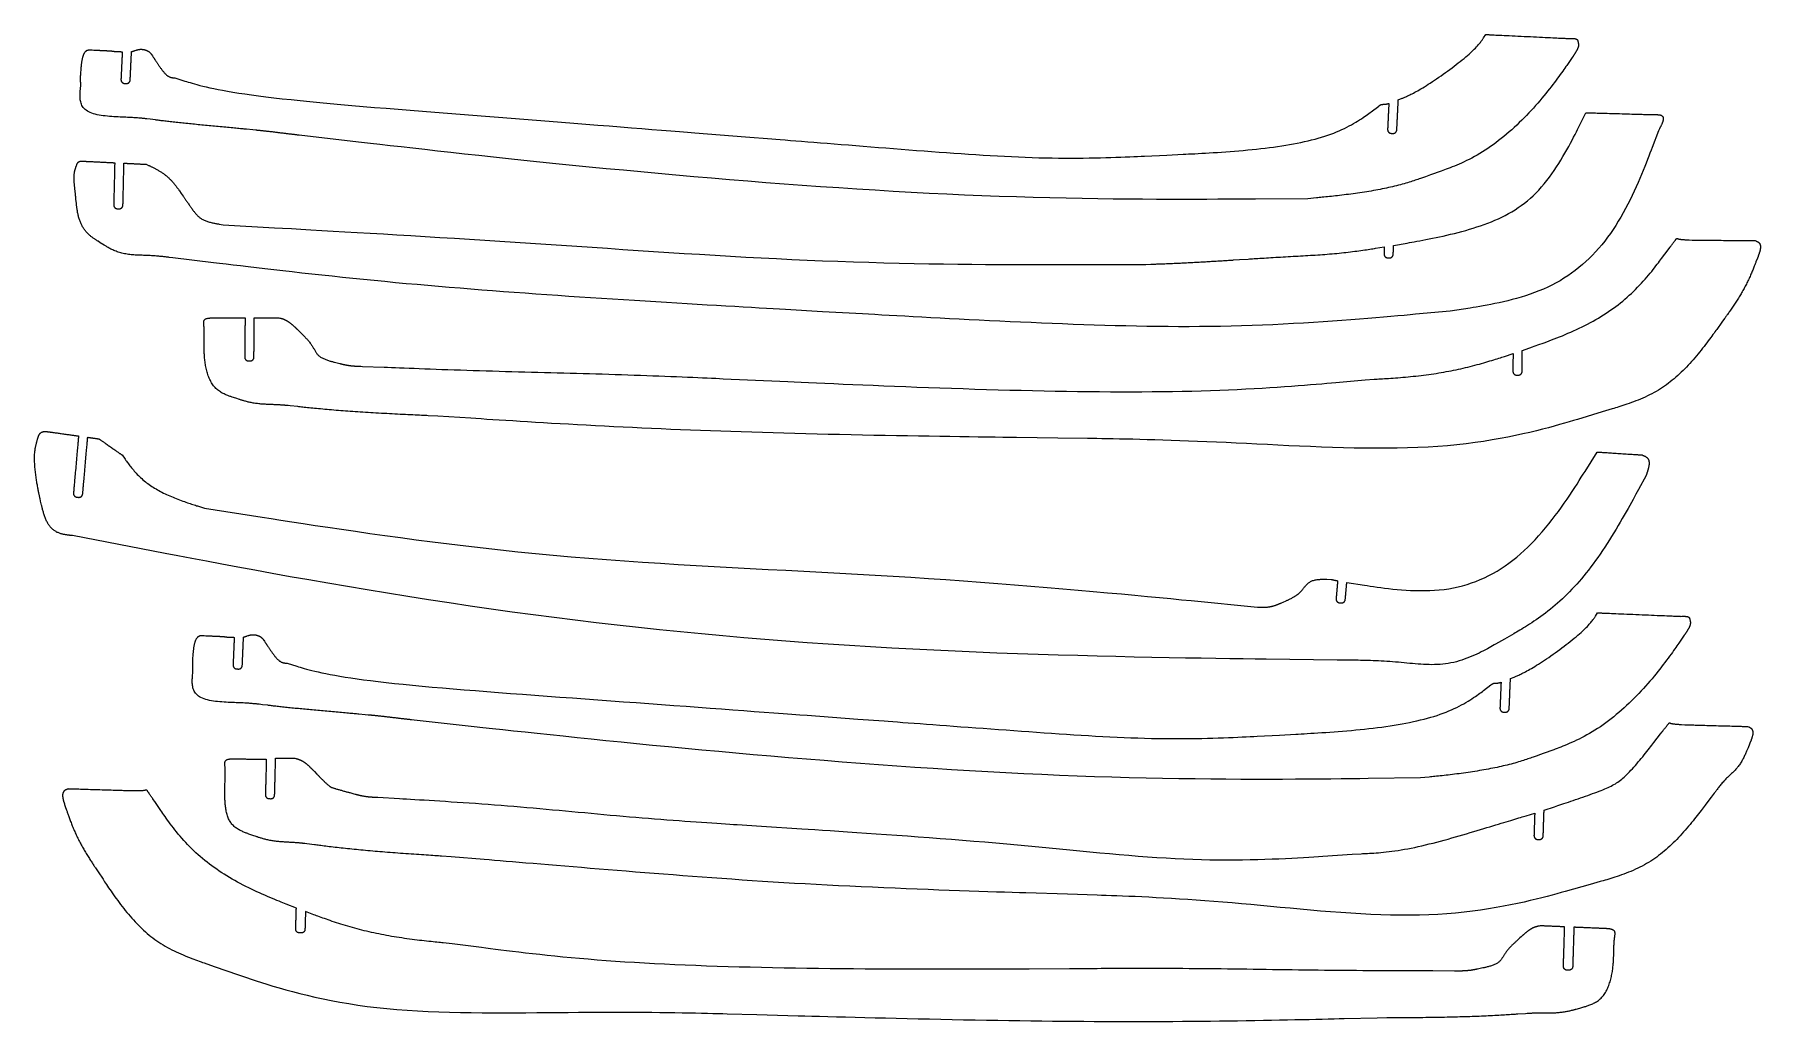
# Model space of a CAD drawing. Header units: millimetres. Extents: x -1769 to -890, y 59 to 562.
import ezdxf

# ---------------------------------------------------------------- set-up
doc = ezdxf.new("R2010")
doc.units = ezdxf.units.MM

msp = doc.modelspace()

# ---------------------------------------------------------------- linework, layer by layer
at = {"flags": 128}
for points in [[(-1738.916639, 553.842996), (-1738.916486, 553.842988), (-1738.915416, 553.842938), (-1738.912513, 553.842798), (-1738.906861, 553.842528), (-1738.897542, 553.842082), (-1738.88364, 553.841417), (-1738.864238, 553.840489), (-1738.838419, 553.839253), (-1738.805268, 553.837668), (-1738.763867, 553.835687), (-1738.713299, 553.833268), (-1738.65265, 553.830366), (-1738.580999, 553.826938), (-1738.497433, 553.82294), (-1738.401035, 553.818329), (-1738.290887, 553.813059), (-1738.166073, 553.807088), (-1738.025676, 553.800371), (-1737.86878, 553.792865), (-1737.694468, 553.784526), (-1737.502282, 553.775331), (-1737.293596, 553.765347), (-1737.070245, 553.754662), (-1736.83406, 553.743362), (-1736.586876, 553.731537), (-1736.330526, 553.719273), (-1736.066842, 553.706658), (-1735.79766, 553.693781), (-1735.52481, 553.680726), (-1735.250128, 553.667586), (-1734.975445, 553.654444), (-1734.702595, 553.641391), (-1734.433412, 553.628514), (-1734.169729, 553.615899), (-1733.913379, 553.603634), (-1733.666195, 553.591809), (-1733.43001, 553.58051), (-1733.206659, 553.569824), (-1732.997973, 553.55984), (-1732.805787, 553.550646), (-1732.631475, 553.542307), (-1732.474579, 553.5348), (-1732.334182, 553.528083), (-1732.209368, 553.522113), (-1732.09922, 553.516843), (-1732.002821, 553.512232), (-1731.919256, 553.508233), (-1731.847605, 553.504805), (-1731.786955, 553.501904), (-1731.736388, 553.499484), (-1731.694987, 553.497504), (-1731.661836, 553.495918), (-1731.636017, 553.494683), (-1731.616615, 553.493755), (-1731.602713, 553.49309), (-1731.593394, 553.492644), (-1731.587742, 553.492373), (-1731.584839, 553.492234), (-1731.583769, 553.492183), (-1731.583616, 553.492176), (-1731.296594, 553.478417), (-1731.251417, 553.476246), (-1731.202107, 553.473845), (-1731.148838, 553.471187), (-1731.091783, 553.468249), (-1731.031114, 553.465006), (-1730.967006, 553.461433), (-1730.899629, 553.457505), (-1730.829159, 553.4532), (-1730.755767, 553.448489), (-1730.679627, 553.443351), (-1730.600913, 553.43776), (-1730.519795, 553.431691), (-1730.436448, 553.425119), (-1730.351046, 553.41802), (-1730.26376, 553.41037), (-1730.174764, 553.402144), (-1730.084232, 553.393316), (-1729.992333, 553.383862), (-1729.899245, 553.373759), (-1729.805139, 553.36298), (-1729.710171, 553.351518), (-1729.614432, 553.339437), (-1729.517996, 553.326814), (-1729.420938, 553.313729), (-1729.323332, 553.300261), (-1729.225251, 553.28649), (-1729.12677, 553.272494), (-1729.027964, 553.258354), (-1728.928906, 553.244147), (-1728.829672, 553.229954), (-1728.730333, 553.215853), (-1728.630966, 553.201924), (-1728.531644, 553.188246), (-1728.432442, 553.174898), (-1728.333432, 553.16196), (-1728.234691, 553.149511), (-1728.136293, 553.137629), (-1728.03831, 553.126395), (-1727.940818, 553.115887), (-1727.84389, 553.106185), (-1727.74762, 553.097347), (-1727.652184, 553.089351), (-1727.557773, 553.082153), (-1727.464583, 553.075711), (-1727.372805, 553.06998), (-1727.282635, 553.064919), (-1727.194266, 553.060483), (-1727.10789, 553.05663), (-1727.023703, 553.053317), (-1726.941897, 553.050499), (-1726.862665, 553.048135), (-1726.786204, 553.046181), (-1726.712705, 553.044593), (-1726.642361, 553.043329), (-1726.575368, 553.042345), (-1726.511918, 553.041598), (-1726.452205, 553.041045), (-1726.396423, 553.040643), (-1726.344765, 553.040349), (-1725.99665, 553.038704), (-1725.723033, 553.037331), (-1725.680008, 553.037104), (-1725.633303, 553.036792), (-1725.58334, 553.036331), (-1725.530543, 553.035656), (-1725.475334, 553.034702), (-1725.418138, 553.033407), (-1725.359377, 553.031704), (-1725.299476, 553.029529), (-1725.238856, 553.026818), (-1725.177942, 553.023508), (-1725.117156, 553.019532), (-1725.056922, 553.014828), (-1724.997664, 553.009331), (-1724.939804, 553.002975), (-1724.883766, 552.995697), (-1724.829973, 552.987432), (-1724.778849, 552.978116), (-1724.730816, 552.967685), (-1724.686299, 552.956074), (-1724.645719, 552.943218), (-1724.609394, 552.929051), (-1724.57721, 552.913485), (-1724.548948, 552.896433), (-1724.524385, 552.877808), (-1724.503303, 552.857519), (-1724.485481, 552.835479), (-1724.470697, 552.811599), (-1724.458733, 552.785791), (-1724.449368, 552.757965), (-1724.44238, 552.728034), (-1724.437551, 552.695909), (-1724.434659, 552.661501), (-1724.433484, 552.624722), (-1724.433806, 552.585483), (-1724.435405, 552.543696), (-1724.438059, 552.499272), (-1724.441549, 552.452123), (-1724.445654, 552.402161), (-1724.450154, 552.349295), (-1724.454829, 552.293439), (-1724.459493, 552.23458), (-1724.464102, 552.173016), (-1724.468651, 552.109121), (-1724.473127, 552.043271), (-1724.477525, 551.975839), (-1724.481836, 551.907198), (-1724.486051, 551.837725), (-1724.490162, 551.767794), (-1724.49416, 551.697778), (-1724.498039, 551.628053), (-1724.501789, 551.558992), (-1724.505401, 551.490969), (-1724.508869, 551.424362), (-1724.512183, 551.359541), (-1724.515336, 551.296884), (-1724.518318, 551.236762), (-1724.521122, 551.179551), (-1724.52374, 551.125627), (-1724.526161, 551.075362), (-1724.54248, 550.735212), (-1724.542491, 550.734974), (-1724.542571, 550.733307), (-1724.542788, 550.728782), (-1724.543209, 550.719969), (-1724.543904, 550.705442), (-1724.544943, 550.68377), (-1724.54639, 550.653525), (-1724.548317, 550.613277), (-1724.550791, 550.561597), (-1724.553881, 550.497058), (-1724.557654, 550.418228), (-1724.56218, 550.323681), (-1724.567526, 550.211987), (-1724.573763, 550.081716), (-1724.580956, 549.931441), (-1724.589176, 549.759731), (-1724.59849, 549.56516), (-1724.608967, 549.346295), (-1724.620676, 549.101711), (-1724.633683, 548.829977), (-1724.648025, 548.530379), (-1724.663598, 548.20506), (-1724.680266, 547.856878), (-1724.697891, 547.488692), (-1724.716336, 547.103359), (-1724.735467, 546.703736), (-1724.755144, 546.292681), (-1724.775232, 545.873053), (-1724.795592, 545.44771), (-1724.816091, 545.019509), (-1724.836589, 544.591306), (-1724.85695, 544.165963), (-1724.877038, 543.746335), (-1724.896715, 543.335281), (-1724.915845, 542.935658), (-1724.934291, 542.550324), (-1724.951916, 542.182138), (-1724.968583, 541.833956), (-1724.984156, 541.508637), (-1724.998498, 541.209039), (-1725.011506, 540.937305), (-1725.023214, 540.692721), (-1725.033691, 540.473856), (-1725.043006, 540.279285), (-1725.051225, 540.107576), (-1725.058419, 539.957301), (-1725.064655, 539.827029), (-1725.070002, 539.715335), (-1725.074527, 539.620789), (-1725.078301, 539.541959), (-1725.081391, 539.477419), (-1725.083865, 539.425739), (-1725.085791, 539.385492), (-1725.087239, 539.355246), (-1725.088276, 539.333574), (-1725.088971, 539.319047), (-1725.089394, 539.310235), (-1725.089611, 539.30571), (-1725.08969, 539.304043), (-1725.089702, 539.303805), (-1725.100046, 539.08742), (-1725.101653, 539.05337), (-1725.103272, 539.016259), (-1725.104763, 538.97627), (-1725.105985, 538.933589), (-1725.106797, 538.888398), (-1725.107056, 538.840884), (-1725.106623, 538.791228), (-1725.105352, 538.739617), (-1725.103106, 538.686234), (-1725.099741, 538.631264), (-1725.095116, 538.574891), (-1725.08909, 538.517298), (-1725.081522, 538.458672), (-1725.072269, 538.399194), (-1725.06119, 538.339051), (-1725.048144, 538.278426), (-1725.032989, 538.217503), (-1725.015584, 538.156466), (-1724.995787, 538.095501), (-1724.973458, 538.03479), (-1724.948493, 537.974507), (-1724.920951, 537.914774), (-1724.890931, 537.855702), (-1724.858529, 537.7974), (-1724.823845, 537.739979), (-1724.786974, 537.683552), (-1724.748016, 537.628226), (-1724.707068, 537.574113), (-1724.664229, 537.521325), (-1724.619596, 537.46997), (-1724.573267, 537.420161), (-1724.525339, 537.372005), (-1724.475911, 537.325617), (-1724.425081, 537.281105), (-1724.372946, 537.238579), (-1724.319604, 537.198151), (-1724.265154, 537.15993), (-1724.209691, 537.124028), (-1724.153317, 537.090555), (-1724.096126, 537.059622), (-1724.038236, 537.031299), (-1723.979826, 537.005501), (-1723.921093, 536.982104), (-1723.862236, 536.960984), (-1723.803453, 536.942015), (-1723.74494, 536.925071), (-1723.686897, 536.91003), (-1723.62952, 536.896766), (-1723.573007, 536.885155), (-1723.517558, 536.875071), (-1723.463367, 536.866391), (-1723.410633, 536.858989), (-1723.359556, 536.852741), (-1723.310331, 536.847523), (-1723.263157, 536.843209), (-1723.218231, 536.839674), (-1723.175751, 536.836795), (-1723.135915, 536.834445), (-1723.09892, 536.832502), (-1722.849167, 536.820416), (-1722.633441, 536.810124), (-1722.599495, 536.808526), (-1722.562498, 536.806917), (-1722.522635, 536.805439), (-1722.48009, 536.804233), (-1722.435049, 536.803443), (-1722.387697, 536.803211), (-1722.338217, 536.80368), (-1722.286795, 536.804992), (-1722.233616, 536.80729), (-1722.178864, 536.810715), (-1722.122725, 536.815412), (-1722.065384, 536.821522), (-1722.007024, 536.829187), (-1721.947832, 536.838551), (-1721.887991, 536.849755), (-1721.827686, 536.862942), (-1721.767104, 536.878254), (-1721.706427, 536.895836), (-1721.645841, 536.915828), (-1721.585531, 536.938373), (-1721.52567, 536.963574), (-1721.466377, 536.991371), (-1721.407761, 537.021666), (-1721.349929, 537.054359), (-1721.292989, 537.089354), (-1721.237051, 537.126548), (-1721.18222, 537.165845), (-1721.128604, 537.207146), (-1721.076313, 537.250349), (-1721.025455, 537.295358), (-1720.976136, 537.342074), (-1720.928465, 537.390397), (-1720.882549, 537.440229), (-1720.838498, 537.491469), (-1720.796417, 537.544021), (-1720.756416, 537.597783), (-1720.718603, 537.652659), (-1720.683084, 537.708548), (-1720.649969, 537.765351), (-1720.619365, 537.822971), (-1720.591341, 537.881291), (-1720.565813, 537.940128), (-1720.542657, 537.999285), (-1720.521752, 538.058563), (-1720.502973, 538.117762), (-1720.486196, 538.176685), (-1720.4713, 538.235132), (-1720.458161, 538.292905), (-1720.446656, 538.349804), (-1720.436662, 538.405632), (-1720.428054, 538.460188), (-1720.420712, 538.513276), (-1720.414511, 538.564695), (-1720.409328, 538.614247), (-1720.40504, 538.661734), (-1720.401524, 538.706956), (-1720.398656, 538.749716), (-1720.396314, 538.789813), (-1720.394374, 538.827049), (-1720.382304, 539.078436), (-1720.38229, 539.078727), (-1720.382192, 539.08076), (-1720.381928, 539.086281), (-1720.381413, 539.097032), (-1720.380564, 539.114756), (-1720.379298, 539.141197), (-1720.37753, 539.178099), (-1720.375179, 539.227203), (-1720.37216, 539.290255), (-1720.368388, 539.368997), (-1720.363783, 539.465173), (-1720.358259, 539.580525), (-1720.351733, 539.716799), (-1720.344122, 539.875736), (-1720.335341, 540.05908), (-1720.325309, 540.268575), (-1720.313941, 540.505963), (-1720.301152, 540.772989), (-1720.286863, 541.071395), (-1720.270985, 541.402926), (-1720.253481, 541.768451), (-1720.234473, 542.165359), (-1720.21413, 542.590159), (-1720.192618, 543.039367), (-1720.170104, 543.509495), (-1720.146754, 543.997057), (-1720.122737, 544.498565), (-1720.09822, 545.010534), (-1720.073368, 545.529476), (-1720.048349, 546.051906), (-1720.02333, 546.574335), (-1719.998478, 547.093277), (-1719.973961, 547.605246), (-1719.949944, 548.106754), (-1719.926595, 548.594317), (-1719.904081, 549.064445), (-1719.882568, 549.513652), (-1719.862226, 549.938453), (-1719.843218, 550.33536), (-1719.825713, 550.700886), (-1719.809836, 551.032416), (-1719.795546, 551.330823), (-1719.782758, 551.597849), (-1719.771389, 551.835237), (-1719.761357, 552.044731), (-1719.752577, 552.228076), (-1719.744966, 552.387013), (-1719.738439, 552.523286), (-1719.732915, 552.638639), (-1719.72831, 552.734814), (-1719.724539, 552.813557), (-1719.721519, 552.876609), (-1719.719168, 552.925713), (-1719.7174, 552.962614), (-1719.716135, 552.989055), (-1719.715285, 553.00678), (-1719.714771, 553.017531), (-1719.714506, 553.023051), (-1719.714408, 553.025085), (-1719.714395, 553.025376), (-1719.714355, 553.025388), (-1719.714079, 553.025478), (-1719.71333, 553.025721), (-1719.711872, 553.026195), (-1719.709468, 553.026976), (-1719.70588, 553.028142), (-1719.700875, 553.029769), (-1719.694214, 553.031933), (-1719.685661, 553.034713), (-1719.674978, 553.038184), (-1719.661932, 553.042423), (-1719.646284, 553.047508), (-1719.627797, 553.053515), (-1719.606237, 553.060521), (-1719.581365, 553.068603), (-1719.552946, 553.077838), (-1719.520743, 553.088303), (-1719.48452, 553.100074), (-1719.444039, 553.113228), (-1719.399065, 553.127841), (-1719.349479, 553.143954), (-1719.295637, 553.161451), (-1719.23801, 553.180175), (-1719.177073, 553.199978), (-1719.113298, 553.220701), (-1719.047158, 553.242193), (-1718.979125, 553.2643), (-1718.909674, 553.286869), (-1718.839276, 553.309745), (-1718.768405, 553.332773), (-1718.697535, 553.355803), (-1718.627138, 553.378678), (-1718.557687, 553.401247), (-1718.489654, 553.423353), (-1718.423514, 553.444846), (-1718.359739, 553.465569), (-1718.298801, 553.485371), (-1718.241175, 553.504096), (-1718.187332, 553.521593), (-1718.137747, 553.537705), (-1718.092772, 553.55232), (-1718.052292, 553.565474), (-1718.016069, 553.577245), (-1717.983865, 553.587709), (-1717.955447, 553.596944), (-1717.930575, 553.605026), (-1717.909015, 553.612032), (-1717.890528, 553.618039), (-1717.87488, 553.623124), (-1717.861833, 553.627363), (-1717.851151, 553.630834), (-1717.842598, 553.633613), (-1717.835937, 553.635778), (-1717.83093, 553.637405), (-1717.827344, 553.63857), (-1717.824939, 553.639351), (-1717.823481, 553.639825), (-1717.822732, 553.640069), (-1717.822457, 553.640158), (-1717.822417, 553.640171), (-1717.35624, 553.791572), (-1717.282846, 553.815358), (-1717.202633, 553.841059), (-1717.115777, 553.86832), (-1717.02245, 553.896785), (-1716.922828, 553.926097), (-1716.817083, 553.955902), (-1716.705391, 553.985843), (-1716.587926, 554.015565), (-1716.464861, 554.044711), (-1716.336371, 554.072927), (-1716.202631, 554.099857), (-1716.063814, 554.125143), (-1715.920095, 554.148432), (-1715.771647, 554.169367), (-1715.618645, 554.187591), (-1715.461263, 554.20275), (-1715.299676, 554.214489), (-1715.134056, 554.22245), (-1714.96458, 554.226279), (-1714.79142, 554.225619), (-1714.614803, 554.220181), (-1714.435158, 554.209936), (-1714.252967, 554.194923), (-1714.068711, 554.175181), (-1713.882873, 554.150747), (-1713.695935, 554.12166), (-1713.508376, 554.087959), (-1713.32068, 554.049681), (-1713.133327, 554.006864), (-1712.946799, 553.959546), (-1712.761577, 553.907766), (-1712.578144, 553.851564), (-1712.396982, 553.790974), (-1712.21857, 553.726039), (-1712.043391, 553.656793), (-1711.871928, 553.583276), (-1711.70466, 553.505527), (-1711.54207, 553.423583), (-1711.384639, 553.337483), (-1711.232849, 553.247265), (-1711.087087, 553.15305), (-1710.94736, 553.055291), (-1710.813582, 552.954526), (-1710.685664, 552.851292), (-1710.56352, 552.746123), (-1710.447063, 552.639559), (-1710.336205, 552.532135), (-1710.230859, 552.424386), (-1710.130938, 552.316852), (-1710.036357, 552.210067), (-1709.947024, 552.104569), (-1709.862857, 552.000894), (-1709.783766, 551.89958), (-1709.709664, 551.801161), (-1709.640464, 551.706177), (-1709.576079, 551.615161), (-1709.516422, 551.528653), (-1709.461406, 551.447188), (-1709.410943, 551.371302), (-1709.072999, 550.857989), (-1708.704361, 550.297717), (-1708.646284, 550.209456), (-1708.582579, 550.112681), (-1708.513147, 550.007281), (-1708.437887, 549.893146), (-1708.356704, 549.770167), (-1708.269497, 549.638233), (-1708.176167, 549.497232), (-1708.076615, 549.347057), (-1707.970745, 549.187597), (-1707.858455, 549.01874), (-1707.739646, 548.840377), (-1707.614222, 548.652398), (-1707.482081, 548.454693), (-1707.343127, 548.24715), (-1707.19726, 548.029661), (-1707.04438, 547.802115), (-1706.88439, 547.5644), (-1706.71719, 547.31641), (-1706.542682, 547.058031), (-1706.360767, 546.789154), (-1706.171448, 546.50993), (-1705.975145, 546.221549), (-1705.772378, 545.925467), (-1705.563669, 545.623133), (-1705.349536, 545.316), (-1705.130504, 545.005523), (-1704.907091, 544.693152), (-1704.67982, 544.380341), (-1704.449211, 544.068541), (-1704.215785, 543.759205), (-1703.980064, 543.453786), (-1703.742568, 543.153736), (-1703.503819, 542.860508), (-1703.264337, 542.575554), (-1703.024643, 542.300327), (-1702.785259, 542.036279), (-1702.546706, 541.784863), (-1702.309505, 541.54753), (-1702.074176, 541.325735), (-1701.841241, 541.120928), (-1701.611194, 540.934171), (-1701.384422, 540.764963), (-1701.161285, 540.612409), (-1700.942144, 540.475616), (-1700.727359, 540.353691), (-1700.51729, 540.24574), (-1700.312299, 540.150868), (-1700.112743, 540.068183), (-1699.918986, 539.996791), (-1699.731385, 539.9358), (-1699.550302, 539.884314), (-1699.376098, 539.841441), (-1699.209132, 539.806286), (-1699.049765, 539.777957), (-1698.898356, 539.755561), (-1698.755267, 539.738201), (-1698.620857, 539.724988), (-1698.495488, 539.715025), (-1698.379519, 539.707421), (-1697.598588, 539.663237), (-1692.564344, 538.064298), (-1691.770064, 537.812661), (-1690.89195, 537.538213), (-1689.921681, 537.242129), (-1688.850937, 536.925581), (-1687.671397, 536.589743), (-1686.374741, 536.235791), (-1684.952649, 535.864895), (-1683.396799, 535.478231), (-1681.698872, 535.076972), (-1679.850546, 534.662292), (-1677.843501, 534.235364), (-1675.669418, 533.797362), (-1673.319974, 533.34946), (-1670.78685, 532.892829), (-1668.061726, 532.428647), (-1665.13628, 531.958085), (-1662.002192, 531.482317), (-1658.651143, 531.002517), (-1655.07481, 530.519858), (-1651.264873, 530.035515), (-1647.216281, 529.550451), (-1642.937049, 529.064798), (-1638.43846, 528.578477), (-1633.731799, 528.09141), (-1628.828349, 527.603519), (-1623.739394, 527.114727), (-1618.476216, 526.624953), (-1613.050102, 526.134121), (-1607.472335, 525.642152), (-1601.754196, 525.148968), (-1595.906972, 524.654491), (-1589.941945, 524.158643), (-1583.870399, 523.661344), (-1577.703618, 523.162519), (-1571.452886, 522.662088), (-1565.129486, 522.159973), (-1558.744703, 521.656094), (-1552.30982, 521.150377), (-1545.836119, 520.64274), (-1539.334887, 520.133106), (-1532.818441, 519.62165), (-1526.303243, 519.10955), (-1519.80679, 518.598239), (-1513.346578, 518.089152), (-1506.940104, 517.583717), (-1500.604866, 517.083369), (-1494.358359, 516.58954), (-1488.21808, 516.103661), (-1482.201527, 515.627166), (-1476.326196, 515.161487), (-1470.609583, 514.708055), (-1465.069186, 514.268303), (-1459.722501, 513.843663), (-1454.587026, 513.435568), (-1449.680255, 513.045449), (-1445.019688, 512.67474), (-1440.622819, 512.324872), (-1436.507148, 511.997278), (-1432.690167, 511.693389), (-1406.943625, 509.643279), (-1393.583424, 508.579433), (-1391.480963, 508.412023), (-1389.188719, 508.229528), (-1386.717311, 508.032822), (-1384.077361, 507.822777), (-1381.279487, 507.600266), (-1378.334309, 507.366162), (-1375.252449, 507.121338), (-1372.044525, 506.866668), (-1368.721158, 506.603025), (-1365.292969, 506.33128), (-1361.770575, 506.052307), (-1358.164597, 505.76698), (-1354.485657, 505.476171), (-1350.744373, 505.180753), (-1346.951366, 504.881599), (-1343.117255, 504.579582), (-1339.252659, 504.275575), (-1335.368201, 503.970452), (-1331.474499, 503.665084), (-1327.582174, 503.360346), (-1323.700311, 503.057133), (-1319.83186, 502.756429), (-1315.97824, 502.459242), (-1312.140866, 502.16658), (-1308.321156, 501.87945), (-1304.520528, 501.59886), (-1300.740396, 501.325817), (-1296.982178, 501.06133), (-1293.247292, 500.806405), (-1289.537154, 500.56205), (-1285.853181, 500.329273), (-1282.19679, 500.109081), (-1278.569397, 499.90248), (-1274.97242, 499.710481), (-1271.407275, 499.534091), (-1267.875381, 499.374315), (-1264.378152, 499.232161), (-1260.917006, 499.108639), (-1257.49336, 499.004755), (-1254.108631, 498.921516), (-1250.764898, 498.859522), (-1247.466885, 498.817738), (-1244.219979, 498.794723), (-1241.029568, 498.789034), (-1237.901039, 498.799227), (-1234.839778, 498.823861), (-1231.851173, 498.861493), (-1228.94061, 498.91068), (-1226.113477, 498.96998), (-1223.37516, 499.03795), (-1220.731047, 499.113149), (-1218.186523, 499.194132), (-1215.746978, 499.279459), (-1213.417796, 499.367684), (-1211.204366, 499.457368), (-1209.112074, 499.547068), (-1207.146307, 499.63534), (-1205.312452, 499.720741), (-1203.615897, 499.80183), (-1192.19049, 500.357003), (-1183.903358, 500.759872), (-1182.599409, 500.82338), (-1181.1788, 500.893272), (-1179.649179, 500.969885), (-1178.018193, 501.05356), (-1176.293489, 501.144636), (-1174.482713, 501.243452), (-1172.593515, 501.350349), (-1170.63354, 501.465664), (-1168.610435, 501.58974), (-1166.531849, 501.722914), (-1164.405427, 501.865526), (-1162.238819, 502.017916), (-1160.03967, 502.180423), (-1157.815629, 502.353387), (-1155.574341, 502.537147), (-1153.323455, 502.732043), (-1151.070617, 502.938414), (-1148.823475, 503.156599), (-1146.589677, 503.386939), (-1144.376869, 503.629774), (-1142.191567, 503.885433), (-1140.03577, 504.154216), (-1137.910339, 504.436413), (-1135.816144, 504.732317), (-1133.754046, 505.042216), (-1131.724914, 505.366404), (-1129.729611, 505.705167), (-1127.769002, 506.0588), (-1125.843955, 506.427592), (-1123.955333, 506.811834), (-1122.104002, 507.211816), (-1120.290828, 507.62783), (-1118.516675, 508.060166), (-1116.78241, 508.509114), (-1115.088898, 508.974966), (-1113.437003, 509.458013), (-1111.827591, 509.958544), (-1110.261528, 510.476851), (-1108.73968, 511.013225), (-1107.26291, 511.567955), (-1105.831973, 512.140818), (-1104.447169, 512.729519), (-1103.108687, 513.331251), (-1101.816719, 513.943205), (-1100.57145, 514.562573), (-1099.373071, 515.186546), (-1098.221771, 515.812315), (-1097.117738, 516.437072), (-1096.061162, 517.058006), (-1095.052233, 517.672313), (-1094.091137, 518.277181), (-1093.178066, 518.869802), (-1092.313207, 519.447367), (-1091.496749, 520.00707), (-1090.728883, 520.546098), (-1090.009796, 521.061646), (-1089.339678, 521.550904), (-1088.718718, 522.011063), (-1088.147104, 522.439316), (-1084.310046, 525.334471), (-1084.094604, 525.497079), (-1084.060683, 525.522645), (-1084.023599, 525.550378), (-1083.983425, 525.580011), (-1083.940226, 525.611271), (-1083.894076, 525.643888), (-1083.845041, 525.677594), (-1083.793192, 525.712114), (-1083.738598, 525.74718), (-1083.68133, 525.782522), (-1083.621456, 525.81787), (-1083.559046, 525.852951), (-1083.494171, 525.887496), (-1083.4269, 525.921235), (-1083.357301, 525.953898), (-1083.285444, 525.985213), (-1083.211401, 526.01491), (-1083.135239, 526.042719), (-1083.057028, 526.06837), (-1082.976839, 526.09159), (-1082.894739, 526.112112), (-1082.810809, 526.12975), (-1082.725156, 526.144667), (-1082.6379, 526.157112), (-1082.549156, 526.167333), (-1082.459044, 526.175581), (-1082.36768, 526.182103), (-1082.275183, 526.18715), (-1082.18167, 526.190969), (-1082.08726, 526.19381), (-1081.992069, 526.195922), (-1081.896216, 526.197553), (-1081.799817, 526.198953), (-1081.702992, 526.200371), (-1081.605858, 526.202055), (-1081.508531, 526.204255), (-1081.411131, 526.207221), (-1081.313775, 526.211198), (-1081.21658, 526.21644), (-1081.119664, 526.223192), (-1081.023144, 526.231706), (-1080.927155, 526.242157), (-1080.831881, 526.254445), (-1080.737526, 526.268393), (-1080.644292, 526.283827), (-1080.552382, 526.300573), (-1080.461997, 526.318457), (-1080.373338, 526.337304), (-1080.286609, 526.356939), (-1080.202012, 526.377189), (-1080.119749, 526.397879), (-1080.04002, 526.418835), (-1079.96303, 526.439881), (-1079.88898, 526.460843), (-1079.818071, 526.481549), (-1079.750507, 526.501822), (-1079.686489, 526.521488), (-1079.626219, 526.540373), (-1079.5699, 526.558303), (-1079.517733, 526.575105), (-1079.166138, 526.689173), (-1079.166151, 526.688907), (-1079.16624, 526.687037), (-1079.166484, 526.681961), (-1079.166957, 526.672079), (-1079.167738, 526.655785), (-1079.168903, 526.631479), (-1079.170528, 526.597557), (-1079.172691, 526.552417), (-1079.175468, 526.494456), (-1079.178936, 526.422071), (-1079.183172, 526.333661), (-1079.188253, 526.227621), (-1079.194255, 526.102351), (-1079.201255, 525.956246), (-1079.209331, 525.787705), (-1079.218558, 525.595125), (-1079.229014, 525.376903), (-1079.240775, 525.131436), (-1079.253918, 524.857123), (-1079.268521, 524.55236), (-1079.28462, 524.216346), (-1079.302103, 523.851486), (-1079.320812, 523.460983), (-1079.340598, 523.048044), (-1079.361305, 522.615873), (-1079.38278, 522.167677), (-1079.404868, 521.70666), (-1079.427418, 521.236027), (-1079.450275, 520.758983), (-1079.473285, 520.278734), (-1079.496296, 519.798485), (-1079.519153, 519.321442), (-1079.541703, 518.850809), (-1079.563792, 518.389791), (-1079.585266, 517.941595), (-1079.605974, 517.509424), (-1079.625758, 517.096485), (-1079.644469, 516.705983), (-1079.66195, 516.341121), (-1079.67805, 516.005108), (-1079.692652, 515.700345), (-1079.705796, 515.426031), (-1079.717557, 515.180565), (-1079.728013, 514.962343), (-1079.73724, 514.769762), (-1079.745315, 514.601222), (-1079.752316, 514.455117), (-1079.758319, 514.329846), (-1079.763399, 514.223807), (-1079.767635, 514.135396), (-1079.771104, 514.063012), (-1079.773881, 514.005051), (-1079.776043, 513.959911), (-1079.777669, 513.925988), (-1079.778833, 513.901682), (-1079.779614, 513.885389), (-1079.780088, 513.875506), (-1079.78033, 513.870432), (-1079.78042, 513.868562), (-1079.780433, 513.868295), (-1079.790762, 513.652116), (-1079.792365, 513.618098), (-1079.793981, 513.581022), (-1079.79547, 513.54107), (-1079.79669, 513.498428), (-1079.797498, 513.453278), (-1079.797755, 513.405805), (-1079.797318, 513.356191), (-1079.796045, 513.304623), (-1079.793797, 513.251281), (-1079.790429, 513.196352), (-1079.785803, 513.140019), (-1079.779777, 513.082464), (-1079.772208, 513.023873), (-1079.762955, 512.964429), (-1079.751877, 512.904316), (-1079.738833, 512.843718), (-1079.72368, 512.782818), (-1079.706279, 512.721801), (-1079.686486, 512.66085), (-1079.664161, 512.600149), (-1079.639203, 512.53987), (-1079.611669, 512.480136), (-1079.581656, 512.421057), (-1079.549263, 512.362745), (-1079.514587, 512.305311), (-1079.477726, 512.248866), (-1079.438778, 512.193521), (-1079.397841, 512.139385), (-1079.355012, 512.086572), (-1079.310389, 512.035191), (-1079.264069, 511.985354), (-1079.216151, 511.93717), (-1079.166732, 511.890753), (-1079.11591, 511.846211), (-1079.063782, 511.803656), (-1079.010447, 511.7632), (-1078.956003, 511.724953), (-1078.900546, 511.689028), (-1078.844174, 511.655532), (-1078.786987, 511.624578), (-1078.729097, 511.596238), (-1078.670685, 511.570427), (-1078.611952, 511.547018), (-1078.553091, 511.525888), (-1078.494304, 511.506912), (-1078.435786, 511.489964), (-1078.377737, 511.47492), (-1078.320354, 511.461655), (-1078.263834, 511.450044), (-1078.208376, 511.439963), (-1078.154177, 511.431285), (-1078.101436, 511.423888), (-1078.050349, 511.417645), (-1078.001115, 511.412431), (-1077.953932, 511.408123), (-1077.908999, 511.404595), (-1077.86651, 511.401723), (-1077.826666, 511.399379), (-1077.789664, 511.397443), (-1077.539859, 511.385401), (-1077.324131, 511.37515), (-1077.290184, 511.373559), (-1077.253186, 511.371956), (-1077.213322, 511.370485), (-1077.170777, 511.369287), (-1077.125735, 511.368505), (-1077.078382, 511.368281), (-1077.028902, 511.368757), (-1076.977479, 511.370077), (-1076.9243, 511.372381), (-1076.869548, 511.375814), (-1076.813408, 511.380516), (-1076.756066, 511.38663), (-1076.697706, 511.3943), (-1076.638513, 511.403667), (-1076.578672, 511.414873), (-1076.518367, 511.428062), (-1076.457785, 511.443374), (-1076.397108, 511.460952), (-1076.336523, 511.480941), (-1076.276214, 511.503481), (-1076.216353, 511.528675), (-1076.157061, 511.556463), (-1076.098445, 511.586747), (-1076.040614, 511.61943), (-1075.983676, 511.654411), (-1075.927738, 511.691592), (-1075.872908, 511.730874), (-1075.819295, 511.772157), (-1075.767005, 511.815346), (-1075.716148, 511.860338), (-1075.66683, 511.907037), (-1075.61916, 511.955342), (-1075.573246, 512.005156), (-1075.529195, 512.05638), (-1075.487117, 512.108914), (-1075.447116, 512.16266), (-1075.409304, 512.217521), (-1075.373787, 512.273394), (-1075.340673, 512.330184), (-1075.310069, 512.387791), (-1075.282047, 512.446098), (-1075.25652, 512.504925), (-1075.233366, 512.564073), (-1075.21246, 512.623343), (-1075.193681, 512.682535), (-1075.176906, 512.74145), (-1075.16201, 512.799892), (-1075.148871, 512.857659), (-1075.137367, 512.914555), (-1075.127373, 512.970379), (-1075.118766, 513.024933), (-1075.111424, 513.078018), (-1075.105222, 513.129435), (-1075.100039, 513.178987), (-1075.095752, 513.226472), (-1075.092235, 513.271695), (-1075.089367, 513.314453), (-1075.087026, 513.354551), (-1075.085087, 513.391787), (-1075.073015, 513.643173), (-1075.073001, 513.643482), (-1075.072897, 513.645644), (-1075.072617, 513.651511), (-1075.072069, 513.662936), (-1075.071167, 513.681772), (-1075.069822, 513.709873), (-1075.067944, 513.749089), (-1075.065444, 513.801276), (-1075.062235, 513.868285), (-1075.058227, 513.951968), (-1075.053333, 514.054178), (-1075.047463, 514.17677), (-1075.040527, 514.321595), (-1075.032438, 514.490506), (-1075.023108, 514.685355), (-1075.012445, 514.907996), (-1075.000363, 515.160281), (-1074.986774, 515.444063), (-1074.971587, 515.761195), (-1074.954714, 516.11353), (-1074.936111, 516.501994), (-1074.915912, 516.923807), (-1074.894291, 517.375264), (-1074.87143, 517.852661), (-1074.847503, 518.352291), (-1074.82269, 518.870448), (-1074.797167, 519.403428), (-1074.77111, 519.947524), (-1074.7447, 520.499031), (-1074.718111, 521.054243), (-1074.691523, 521.609456), (-1074.665112, 522.160964), (-1074.639056, 522.70506), (-1074.613533, 523.238039), (-1074.588719, 523.756196), (-1074.564792, 524.255826), (-1074.541932, 524.733222), (-1074.520311, 525.184681), (-1074.500112, 525.606494), (-1074.481509, 525.994957), (-1074.464636, 526.347292), (-1074.449449, 526.664424), (-1074.435859, 526.948207), (-1074.423777, 527.200491), (-1074.413115, 527.423132), (-1074.403785, 527.617982), (-1074.395696, 527.786893), (-1074.38876, 527.931717), (-1074.38289, 528.054308), (-1074.377994, 528.15652), (-1074.373988, 528.240203), (-1074.370779, 528.307211), (-1074.368279, 528.359397), (-1074.366401, 528.398615), (-1074.365056, 528.426714), (-1074.364153, 528.445551), (-1074.363606, 528.456977), (-1074.363326, 528.462844), (-1074.363222, 528.465005), (-1074.363208, 528.465314), (-1072.405824, 529.271844), (-1072.097462, 529.399078), (-1071.75929, 529.539644), (-1071.390859, 529.694779), (-1070.991721, 529.865714), (-1070.561425, 530.053685), (-1070.099526, 530.259928), (-1069.605571, 530.485675), (-1069.079115, 530.732162), (-1068.519705, 531.000624), (-1067.926896, 531.292295), (-1067.300235, 531.608409), (-1066.639277, 531.950201), (-1065.943571, 532.318906), (-1065.212668, 532.715758), (-1064.44612, 533.141991), (-1063.643478, 533.598842), (-1062.804292, 534.087542), (-1061.928114, 534.609328), (-1061.014495, 535.165434), (-1060.062986, 535.757095), (-1059.073978, 536.38481), (-1058.051216, 537.046141), (-1056.999287, 537.737918), (-1055.922776, 538.456967), (-1054.826268, 539.200117), (-1053.714349, 539.964195), (-1052.591605, 540.746029), (-1051.462621, 541.542447), (-1050.331985, 542.350276), (-1049.204279, 543.166346), (-1048.08409, 543.987482), (-1046.976005, 544.810514), (-1045.884608, 545.63227), (-1044.814484, 546.449576), (-1043.770221, 547.259261), (-1042.756404, 548.058153), (-1041.777616, 548.84308), (-1040.838446, 549.610868), (-1039.943477, 550.358348), (-1039.097296, 551.082345), (-1038.303399, 551.780254), (-1037.560924, 552.45173), (-1036.867917, 553.096993), (-1036.222425, 553.716267), (-1035.622498, 554.30977), (-1035.066183, 554.877724), (-1034.551527, 555.42035), (-1034.076578, 555.937871), (-1033.639382, 556.430505), (-1033.23799, 556.898475), (-1032.870447, 557.342001), (-1032.534802, 557.761305), (-1032.229101, 558.156608), (-1031.951394, 558.52813), (-1031.699726, 558.876093), (-1031.472147, 559.200718), (-1031.266703, 559.502226), (-1031.081443, 559.780837), (-1030.914414, 560.036774), (-1029.808581, 561.752451), (-1029.8077, 561.752409), (-1029.801532, 561.752114), (-1029.78479, 561.751312), (-1029.752188, 561.74975), (-1029.69844, 561.747176), (-1029.618257, 561.743337), (-1029.506354, 561.737977), (-1029.357443, 561.730845), (-1029.166239, 561.721688), (-1028.927453, 561.710252), (-1028.6358, 561.696285), (-1028.285991, 561.679531), (-1027.872743, 561.65974), (-1027.390765, 561.636657), (-1026.834774, 561.61003), (-1026.19948, 561.579604), (-1025.479599, 561.545128), (-1024.669841, 561.506346), (-1023.764924, 561.463008), (-1022.759556, 561.414859), (-1021.651097, 561.361772), (-1020.447476, 561.304129), (-1019.159267, 561.242434), (-1017.797042, 561.177194), (-1016.371377, 561.108917), (-1014.892844, 561.038106), (-1013.372017, 560.965271), (-1011.819469, 560.890917), (-1010.245775, 560.815549), (-1008.661507, 560.739675), (-1007.077238, 560.663801), (-1005.503543, 560.588434), (-1003.950996, 560.51408), (-1002.430168, 560.441244), (-1000.951636, 560.370433), (-999.52597, 560.302156), (-998.163747, 560.236916), (-996.875537, 560.175221), (-995.671916, 560.117577), (-994.563457, 560.06449), (-993.55809, 560.016341), (-992.653171, 559.973004), (-991.843414, 559.934223), (-991.123533, 559.899746), (-990.488239, 559.86932), (-989.932247, 559.842693), (-989.450271, 559.81961), (-989.037021, 559.799819), (-988.687213, 559.783065), (-988.39556, 559.769097), (-988.156775, 559.757662), (-987.965569, 559.748505), (-987.816659, 559.741373), (-987.704755, 559.736014), (-987.624573, 559.732174), (-987.570824, 559.7296), (-987.538222, 559.728039), (-987.521481, 559.727237), (-987.515313, 559.726941), (-987.514432, 559.726898), (-986.940425, 559.73596), (-986.85014, 559.737371), (-986.751972, 559.73882), (-986.646648, 559.740211), (-986.534895, 559.741445), (-986.41744, 559.742425), (-986.295011, 559.743054), (-986.168334, 559.743236), (-986.038136, 559.74287), (-985.905144, 559.741862), (-985.770086, 559.740113), (-985.633688, 559.737525), (-985.496678, 559.734002), (-985.359783, 559.729445), (-985.223729, 559.723759), (-985.089244, 559.716845), (-984.957055, 559.708605), (-984.827889, 559.698942), (-984.702473, 559.68776), (-984.581534, 559.674961), (-984.465799, 559.660445), (-984.35584, 559.644133), (-984.251616, 559.625999), (-984.152927, 559.606034), (-984.059574, 559.584229), (-983.971362, 559.560573), (-983.888092, 559.535059), (-983.809566, 559.507676), (-983.735585, 559.478415), (-983.665953, 559.447267), (-983.600472, 559.414223), (-983.538943, 559.379271), (-983.481168, 559.342406), (-983.42695, 559.303614), (-983.376092, 559.262889), (-983.328394, 559.22022), (-983.283659, 559.175599), (-983.24169, 559.129016), (-983.202288, 559.080461), (-983.165256, 559.029924), (-983.130396, 558.977398), (-983.097531, 558.92292), (-983.066577, 558.866726), (-983.037471, 558.8091), (-983.010148, 558.750326), (-982.984544, 558.690688), (-982.960598, 558.630469), (-982.938245, 558.569953), (-982.917421, 558.509423), (-982.898065, 558.449164), (-982.880111, 558.38946), (-982.863496, 558.330594), (-982.848157, 558.27285), (-982.834031, 558.21651), (-982.821054, 558.161862), (-982.809163, 558.109186), (-982.798294, 558.058768), (-982.788385, 558.010891), (-982.77937, 557.965837), (-982.771187, 557.923894), (-982.716767, 557.640267), (-982.658079, 557.335008), (-982.648875, 557.286951), (-982.639031, 557.234443), (-982.628785, 557.17761), (-982.618376, 557.116583), (-982.608045, 557.051485), (-982.59803, 556.982446), (-982.588571, 556.909594), (-982.579907, 556.833055), (-982.572278, 556.752958), (-982.565923, 556.669429), (-982.561081, 556.582596), (-982.557991, 556.492588), (-982.556894, 556.399531), (-982.558028, 556.303554), (-982.561633, 556.204782), (-982.567948, 556.103344), (-982.577212, 555.999367), (-982.589665, 555.89298), (-982.605546, 555.78431), (-982.625095, 555.673484), (-982.648497, 555.560614), (-982.675729, 555.445764), (-982.706711, 555.328977), (-982.741366, 555.210302), (-982.779615, 555.089783), (-982.821381, 554.967468), (-982.866585, 554.843403), (-982.91515, 554.717634), (-982.966997, 554.590208), (-983.022048, 554.461171), (-983.080225, 554.33057), (-983.14145, 554.19845), (-983.205645, 554.064858), (-983.272732, 553.929841), (-983.342633, 553.793445), (-983.415269, 553.655717), (-983.490563, 553.516702), (-983.568437, 553.376447), (-983.648812, 553.234999), (-983.731611, 553.092404), (-983.816703, 552.948773), (-983.903755, 552.804483), (-983.992381, 552.659973), (-984.082194, 552.515683), (-984.172809, 552.372055), (-984.263841, 552.229529), (-984.354902, 552.088543), (-984.445608, 551.949541), (-984.535572, 551.812961), (-984.624408, 551.679245), (-984.711733, 551.548831), (-984.797157, 551.422163), (-984.880296, 551.299679), (-984.960765, 551.18182), (-985.038177, 551.069026), (-985.112146, 550.961738), (-985.182286, 550.860395), (-985.248213, 550.76544), (-985.309539, 550.677313), (-985.724005, 550.082587), (-988.551704, 546.026214), (-988.996928, 545.387817), (-989.483739, 544.691471), (-990.011307, 543.940068), (-990.578802, 543.136506), (-991.185395, 542.283678), (-991.830257, 541.38448), (-992.512559, 540.441806), (-993.231471, 539.458552), (-993.986163, 538.437613), (-994.775808, 537.381885), (-995.599574, 536.294261), (-996.456634, 535.177637), (-997.346157, 534.034908), (-998.267314, 532.86897), (-999.219277, 531.682717), (-1000.201215, 530.479043), (-1001.2123, 529.260845), (-1002.251701, 528.031019), (-1003.31859, 526.792456), (-1004.412138, 525.548055), (-1005.531449, 524.300575), (-1006.675374, 523.052235), (-1007.842695, 521.805121), (-1009.032194, 520.561319), (-1010.242657, 519.322914), (-1011.472865, 518.091991), (-1012.721604, 516.870634), (-1013.987656, 515.660931), (-1015.269804, 514.464965), (-1016.566832, 513.284824), (-1017.877524, 512.12259), (-1019.200663, 510.98035), (-1020.535032, 509.860189), (-1021.879415, 508.764193), (-1023.232596, 507.694446), (-1024.593357, 506.653035), (-1025.960481, 505.642043), (-1027.332754, 504.663558), (-1028.708958, 503.719663), (-1030.087877, 502.812444), (-1031.467902, 501.943524), (-1032.845864, 501.112681), (-1034.218199, 500.319224), (-1035.581347, 499.562469), (-1036.931744, 498.841729), (-1038.265829, 498.156318), (-1039.580039, 497.505548), (-1040.870814, 496.888733), (-1042.13459, 496.305185), (-1043.367806, 495.75422), (-1044.566901, 495.235151), (-1045.72831, 494.747288), (-1046.848473, 494.289948), (-1047.923828, 493.862443), (-1048.950814, 493.464087), (-1049.925865, 493.094192), (-1050.845423, 492.752073), (-1051.705925, 492.437041), (-1052.503808, 492.148412), (-1057.88501, 490.216928), (-1060.573299, 489.252201), (-1060.996521, 489.100411), (-1061.458963, 488.935082), (-1061.959525, 488.757146), (-1062.497102, 488.567532), (-1063.070591, 488.367172), (-1063.67889, 488.157), (-1064.320897, 487.937943), (-1064.995506, 487.710936), (-1065.701617, 487.476909), (-1066.438125, 487.236793), (-1067.203928, 486.991521), (-1067.997924, 486.742022), (-1068.819008, 486.489228), (-1069.666078, 486.234072), (-1070.538032, 485.977485), (-1071.433766, 485.720397), (-1072.352177, 485.46374), (-1073.292162, 485.208445), (-1074.252619, 484.955445), (-1075.232444, 484.705669), (-1076.230557, 484.459901), (-1077.245968, 484.218326), (-1078.277709, 483.98098), (-1079.32481, 483.747899), (-1080.386307, 483.519121), (-1081.461228, 483.294682), (-1082.548608, 483.074616), (-1083.647477, 482.858962), (-1084.756869, 482.647755), (-1085.875814, 482.441032), (-1087.003346, 482.238829), (-1088.138496, 482.041183), (-1089.280296, 481.848129), (-1090.427778, 481.659704), (-1091.579975, 481.475945), (-1092.735919, 481.296888), (-1093.89464, 481.122569), (-1095.055172, 480.953025), (-1096.216547, 480.788292), (-1097.377797, 480.628406), (-1098.537644, 480.473402), (-1099.693578, 480.323309), (-1100.842779, 480.178154), (-1101.982426, 480.037966), (-1103.109698, 479.90277), (-1104.221777, 479.772595), (-1105.315841, 479.647468), (-1106.389072, 479.527415), (-1107.438647, 479.412466), (-1108.461747, 479.302645), (-1109.455554, 479.197982), (-1110.417244, 479.098504), (-1111.344, 479.004237), (-1112.233, 478.91521), (-1113.081424, 478.831449), (-1113.886452, 478.752983), (-1114.645265, 478.679837), (-1115.355042, 478.61204), (-1116.012963, 478.549619), (-1120.449312, 478.130556), (-1147.169575, 477.92424), (-1151.375389, 477.892113), (-1155.966246, 477.859097), (-1160.926383, 477.827396), (-1166.240041, 477.799219), (-1171.891455, 477.776769), (-1177.864865, 477.762252), (-1184.144509, 477.757874), (-1190.714625, 477.765842), (-1197.559453, 477.788358), (-1204.663231, 477.827631), (-1212.010195, 477.885866), (-1219.584586, 477.965267), (-1227.370642, 478.06804), (-1235.352599, 478.196392), (-1243.514699, 478.352528), (-1251.841178, 478.538653), (-1260.316275, 478.756973), (-1268.924229, 479.009694), (-1277.649276, 479.299021), (-1286.475658, 479.62716), (-1295.388755, 479.99567), (-1304.378528, 480.403531), (-1313.436082, 480.849074), (-1322.552519, 481.330633), (-1331.718947, 481.846539), (-1340.926468, 482.395124), (-1350.166187, 482.974722), (-1359.429209, 483.583665), (-1368.706636, 484.220286), (-1377.989576, 484.882915), (-1387.269131, 485.569888), (-1396.536406, 486.279535), (-1405.782506, 487.010189), (-1414.998534, 487.760183), (-1424.175596, 488.527849), (-1433.304796, 489.311521), (-1442.377238, 490.10953), (-1451.384026, 490.920208), (-1460.316265, 491.741887), (-1469.165061, 492.572902), (-1477.920483, 493.411419), (-1486.568482, 494.25494), (-1495.09397, 495.100802), (-1503.481864, 495.946342), (-1511.717079, 496.788899), (-1519.78453, 497.625808), (-1527.669131, 498.454408), (-1535.3558, 499.272035), (-1542.829451, 500.076025), (-1550.074998, 500.863718), (-1557.077358, 501.632449), (-1563.821445, 502.379555), (-1570.292175, 503.102375), (-1576.474464, 503.798245), (-1582.353225, 504.464501), (-1587.913374, 505.098483), (-1593.139828, 505.697526), (-1598.017501, 506.258967), (-1602.531308, 506.780144), (-1632.935182, 510.297722), (-1634.391611, 510.466235), (-1634.620808, 510.492756), (-1634.870705, 510.521688), (-1635.140157, 510.552916), (-1635.428018, 510.58632), (-1635.73314, 510.621787), (-1636.054382, 510.659198), (-1636.390593, 510.698438), (-1636.74063, 510.73939), (-1637.103347, 510.781937), (-1637.477596, 510.825963), (-1637.862233, 510.871351), (-1638.256113, 510.917985), (-1638.658088, 510.965747), (-1639.067013, 511.014522), (-1639.481742, 511.064193), (-1639.90113, 511.114645), (-1640.32403, 511.165758), (-1640.749295, 511.217418), (-1641.175782, 511.269508), (-1641.602344, 511.32191), (-1642.028027, 511.374521), (-1642.45265, 511.427277), (-1642.876222, 511.48013), (-1643.298755, 511.533027), (-1643.720259, 511.585918), (-1644.140746, 511.638753), (-1644.560225, 511.691479), (-1644.978707, 511.74405), (-1645.396202, 511.796411), (-1645.812723, 511.848513), (-1646.228278, 511.900306), (-1646.642879, 511.951739), (-1647.056536, 512.00276), (-1647.469259, 512.053322), (-1647.88106, 512.103369), (-1648.29195, 512.152855), (-1648.701937, 512.201727), (-1649.111035, 512.249936), (-1649.519252, 512.297429), (-1649.926599, 512.344157), (-1650.332927, 512.390069), (-1650.737444, 512.43511), (-1651.139195, 512.479226), (-1651.537229, 512.522363), (-1651.930593, 512.564464), (-1652.318334, 512.605477), (-1652.699498, 512.645346), (-1653.073134, 512.684017), (-1653.438286, 512.721435), (-1653.794006, 512.757546), (-1654.139337, 512.792294), (-1654.473327, 512.825626), (-1654.795025, 512.857486), (-1655.103475, 512.887819), (-1655.397727, 512.916572), (-1655.676828, 512.943691), (-1655.939822, 512.969118), (-1656.18576, 512.992801), (-1656.413686, 513.014686), (-1657.950407, 513.161949), (-1661.231628, 513.47644), (-1661.747981, 513.52593), (-1662.310927, 513.579883), (-1662.917835, 513.638046), (-1663.56608, 513.700163), (-1664.253033, 513.765981), (-1664.976068, 513.835245), (-1665.732557, 513.907702), (-1666.519872, 513.983097), (-1667.335385, 514.061176), (-1668.176471, 514.141685), (-1669.040501, 514.22437), (-1669.924848, 514.308976), (-1670.826884, 514.39525), (-1671.743982, 514.482937), (-1672.673515, 514.571783), (-1673.612855, 514.661534), (-1674.559376, 514.751936), (-1675.510447, 514.842734), (-1676.463445, 514.933675), (-1677.41574, 515.024505), (-1678.365086, 515.115014), (-1679.310763, 515.205181), (-1680.252433, 515.295027), (-1681.189755, 515.384576), (-1682.122391, 515.473851), (-1683.05, 515.562873), (-1683.972244, 515.651667), (-1684.888785, 515.740256), (-1685.799282, 515.828661), (-1686.703396, 515.916906), (-1687.60079, 516.005014), (-1688.491122, 516.093006), (-1689.374053, 516.180908), (-1690.249245, 516.26874), (-1691.116359, 516.356527), (-1691.975055, 516.44429), (-1692.824995, 516.532054), (-1693.665838, 516.619839), (-1694.497246, 516.707671), (-1695.318879, 516.795569), (-1696.130241, 516.883519), (-1696.930207, 516.971332), (-1697.717493, 517.058784), (-1698.490815, 517.145646), (-1699.248893, 517.231693), (-1699.990441, 517.316696), (-1700.714177, 517.400432), (-1701.418818, 517.482671), (-1702.103081, 517.563189), (-1702.765683, 517.641757), (-1703.405341, 517.718149), (-1704.02077, 517.792139), (-1704.61069, 517.863501), (-1705.173816, 517.932006), (-1705.708867, 517.997428), (-1706.214556, 518.059542), (-1706.689604, 518.11812), (-1707.132726, 518.172934), (-1707.54264, 518.22376), (-1710.303049, 518.566545), (-1711.849795, 518.758528), (-1712.093594, 518.788728), (-1712.361709, 518.82158), (-1712.655257, 518.856858), (-1712.975352, 518.894335), (-1713.32311, 518.933784), (-1713.699648, 518.974978), (-1714.106079, 519.017689), (-1714.54352, 519.061692), (-1715.013086, 519.106758), (-1715.515893, 519.152662), (-1716.053057, 519.199175), (-1716.625692, 519.246072), (-1717.234914, 519.293124), (-1717.881839, 519.340106), (-1718.567583, 519.386789), (-1719.293261, 519.432948), (-1720.059986, 519.478355), (-1720.868878, 519.522784), (-1721.721049, 519.566006), (-1722.617617, 519.607796), (-1723.558526, 519.648291), (-1724.539046, 519.689092), (-1725.553274, 519.732164), (-1726.59531, 519.779472), (-1727.659252, 519.832982), (-1728.7392, 519.894659), (-1729.829252, 519.966467), (-1730.923506, 520.050374), (-1732.016062, 520.148344), (-1733.101018, 520.26234), (-1734.172474, 520.394332), (-1735.224527, 520.546282), (-1736.251276, 520.720156), (-1737.246822, 520.91792), (-1738.205261, 521.141538), (-1739.120693, 521.392977), (-1739.987217, 521.674201), (-1740.798932, 521.987176), (-1741.549936, 522.333867), (-1742.234329, 522.71624), (-1742.847826, 523.135294), (-1743.392628, 523.588169), (-1743.872547, 524.07104), (-1744.291401, 524.58008), (-1744.653003, 525.111465), (-1744.961171, 525.661367), (-1745.21972, 526.225964), (-1745.432466, 526.801426), (-1745.603225, 527.38393), (-1745.735811, 527.969651), (-1745.83404, 528.554759), (-1745.90173, 529.135434), (-1745.942694, 529.707847), (-1745.960749, 530.268172), (-1745.959711, 530.812585), (-1745.943396, 531.337259), (-1745.915617, 531.83837), (-1745.880193, 532.312091), (-1745.840937, 532.754596), (-1745.548293, 535.753182), (-1745.5696, 536.106186), (-1745.572951, 536.161746), (-1745.576592, 536.222373), (-1745.580494, 536.287841), (-1745.58463, 536.35792), (-1745.588966, 536.432385), (-1745.593476, 536.511005), (-1745.59813, 536.593556), (-1745.6029, 536.679808), (-1745.607755, 536.769533), (-1745.612666, 536.862505), (-1745.617604, 536.958495), (-1745.62254, 537.057277), (-1745.627445, 537.158621), (-1745.632288, 537.262301), (-1745.637043, 537.36809), (-1745.641677, 537.475759), (-1745.646163, 537.585079), (-1745.650472, 537.695826), (-1745.654574, 537.807771), (-1745.65844, 537.920684), (-1745.662042, 538.03437), (-1745.665369, 538.148755), (-1745.668409, 538.263793), (-1745.671149, 538.379442), (-1745.67358, 538.495656), (-1745.67569, 538.612394), (-1745.677469, 538.729609), (-1745.678905, 538.847257), (-1745.679988, 538.965296), (-1745.680706, 539.083681), (-1745.681047, 539.202368), (-1745.681003, 539.321313), (-1745.680561, 539.440471), (-1745.679709, 539.559801), (-1745.678438, 539.679255), (-1745.676736, 539.798792), (-1745.674591, 539.918366), (-1745.671995, 540.037935), (-1745.668934, 540.157454), (-1745.665398, 540.276878), (-1745.661386, 540.396124), (-1745.656933, 540.514943), (-1745.652086, 540.633048), (-1745.646892, 540.75015), (-1745.641393, 540.865964), (-1745.635639, 540.980198), (-1745.629675, 541.092565), (-1745.623545, 541.202779), (-1745.617297, 541.31055), (-1745.610975, 541.41559), (-1745.604627, 541.517611), (-1745.598297, 541.616326), (-1745.592033, 541.711447), (-1745.585879, 541.802685), (-1745.579881, 541.889751), (-1745.574086, 541.972359), (-1745.568538, 542.05022), (-1745.563285, 542.123047), (-1745.558373, 542.19055), (-1745.525055, 542.645714), (-1745.451511, 543.650973), (-1745.439911, 543.809168), (-1745.427103, 543.981644), (-1745.412986, 544.167603), (-1745.397453, 544.366247), (-1745.380403, 544.576778), (-1745.361732, 544.798398), (-1745.341335, 545.030309), (-1745.319109, 545.271712), (-1745.294951, 545.52181), (-1745.268756, 545.779805), (-1745.240421, 546.044899), (-1745.209843, 546.316294), (-1745.176917, 546.593192), (-1745.141539, 546.874794), (-1745.103608, 547.160304), (-1745.063017, 547.448922), (-1745.019665, 547.739851), (-1744.973446, 548.032292), (-1744.924258, 548.325449), (-1744.871998, 548.618522), (-1744.816546, 548.910726), (-1744.757733, 549.201319), (-1744.695376, 549.489569), (-1744.62929, 549.77475), (-1744.55929, 550.056129), (-1744.485194, 550.332976), (-1744.406816, 550.604563), (-1744.323973, 550.870158), (-1744.23648, 551.129032), (-1744.144155, 551.380455), (-1744.046812, 551.623697), (-1743.944268, 551.858029), (-1743.836338, 552.082718), (-1743.722839, 552.297036), (-1743.603587, 552.500254), (-1743.478397, 552.69164), (-1743.347086, 552.870466), (-1743.209468, 553.036), (-1743.065361, 553.187513), (-1742.914581, 553.324276), (-1742.757123, 553.445818), (-1742.593708, 553.552717), (-1742.425233, 553.645812), (-1742.252601, 553.72594), (-1742.07671, 553.793941), (-1741.89846, 553.850651), (-1741.718751, 553.89691), (-1741.538484, 553.933554), (-1741.358555, 553.961424), (-1741.179868, 553.981357), (-1741.00332, 553.994191), (-1740.829813, 554.000764), (-1740.660246, 554.001915), (-1740.495516, 553.998481), (-1740.336527, 553.991302), (-1740.184177, 553.981215), (-1740.039365, 553.969059), (-1739.902992, 553.955671), (-1739.775956, 553.94189), (-1738.916639, 553.842996)], [(-1743.962381, 497.202604), (-1743.962054, 497.202588), (-1743.959769, 497.202476), (-1743.953563, 497.202174), (-1743.941481, 497.201586), (-1743.921559, 497.200614), (-1743.891842, 497.199165), (-1743.850367, 497.197144), (-1743.795175, 497.194455), (-1743.724309, 497.191001), (-1743.635808, 497.186687), (-1743.527713, 497.181418), (-1743.398063, 497.175099), (-1743.2449, 497.167634), (-1743.066265, 497.158927), (-1742.860197, 497.148883), (-1742.624737, 497.137406), (-1742.357927, 497.124403), (-1742.057806, 497.109774), (-1741.722416, 497.093428), (-1741.349796, 497.075266), (-1740.938968, 497.055241), (-1740.492869, 497.033499), (-1740.015418, 497.010227), (-1739.510536, 496.98562), (-1738.982142, 496.959866), (-1738.434152, 496.933156), (-1737.870487, 496.905683), (-1737.295065, 496.877637), (-1736.711805, 496.849208), (-1736.124627, 496.820589), (-1735.537448, 496.79197), (-1734.954188, 496.763541), (-1734.378766, 496.735495), (-1733.815102, 496.708022), (-1733.267112, 496.681312), (-1732.738716, 496.655558), (-1732.233835, 496.63095), (-1731.756384, 496.607679), (-1731.310285, 496.585937), (-1730.899457, 496.565912), (-1730.526837, 496.54775), (-1730.191446, 496.531404), (-1729.891325, 496.516775), (-1729.624515, 496.503771), (-1729.389056, 496.492295), (-1729.182988, 496.482251), (-1729.004353, 496.473544), (-1728.85119, 496.466079), (-1728.721541, 496.45976), (-1728.613445, 496.454491), (-1728.524944, 496.450177), (-1728.454078, 496.446723), (-1728.398886, 496.444034), (-1728.357412, 496.442012), (-1728.327694, 496.440564), (-1728.307773, 496.439592), (-1728.29569, 496.439004), (-1728.289484, 496.438702), (-1728.287199, 496.43859), (-1728.286872, 496.438574), (-1728.286883, 496.438137), (-1728.286955, 496.435073), (-1728.287153, 496.426756), (-1728.287537, 496.410561), (-1728.288172, 496.383861), (-1728.289118, 496.34403), (-1728.290439, 496.288443), (-1728.292196, 496.214471), (-1728.294453, 496.119491), (-1728.297271, 496.000874), (-1728.300713, 495.855995), (-1728.304841, 495.682228), (-1728.309718, 495.476947), (-1728.315407, 495.237525), (-1728.321968, 494.961336), (-1728.329465, 494.645755), (-1728.33796, 494.288154), (-1728.347517, 493.885908), (-1728.358197, 493.43639), (-1728.370062, 492.936973), (-1728.383143, 492.386347), (-1728.397347, 491.788449), (-1728.412551, 491.148532), (-1728.428627, 490.471847), (-1728.445452, 489.763649), (-1728.462901, 489.029188), (-1728.48085, 488.273718), (-1728.499172, 487.50249), (-1728.517744, 486.720758), (-1728.536441, 485.933774), (-1728.555138, 485.146788), (-1728.57371, 484.365056), (-1728.592033, 483.593829), (-1728.60998, 482.838359), (-1728.62743, 482.103898), (-1728.644255, 481.395699), (-1728.660331, 480.719016), (-1728.675534, 480.079097), (-1728.689738, 479.4812), (-1728.70282, 478.930573), (-1728.714685, 478.431157), (-1728.725364, 477.98164), (-1728.734921, 477.579393), (-1728.743417, 477.221792), (-1728.750914, 476.90621), (-1728.757476, 476.630022), (-1728.763164, 476.390599), (-1728.768041, 476.185318), (-1728.77217, 476.011551), (-1728.775611, 475.866673), (-1728.778429, 475.748056), (-1728.780685, 475.653075), (-1728.782443, 475.579104), (-1728.783764, 475.523516), (-1728.78471, 475.483685), (-1728.785344, 475.456985), (-1728.785729, 475.440791), (-1728.785927, 475.432474), (-1728.786, 475.429411), (-1728.78601, 475.428973), (-1728.79109, 475.211432), (-1728.791867, 475.177201), (-1728.792584, 475.139897), (-1728.793104, 475.09971), (-1728.793288, 475.056828), (-1728.793002, 475.011442), (-1728.792107, 474.963741), (-1728.790466, 474.913917), (-1728.787944, 474.862157), (-1728.784403, 474.808651), (-1728.779705, 474.75359), (-1728.773717, 474.697164), (-1728.766297, 474.639562), (-1728.757311, 474.580973), (-1728.746622, 474.521587), (-1728.734092, 474.461596), (-1728.719586, 474.401187), (-1728.702965, 474.34055), (-1728.684094, 474.279877), (-1728.662834, 474.219355), (-1728.63905, 474.159175), (-1728.612644, 474.099513), (-1728.583676, 474.040488), (-1728.552247, 473.982207), (-1728.518459, 473.924778), (-1728.48241, 473.868303), (-1728.444201, 473.812892), (-1728.403932, 473.758648), (-1728.361706, 473.70568), (-1728.31762, 473.654091), (-1728.271776, 473.603991), (-1728.224274, 473.555484), (-1728.175214, 473.508675), (-1728.124698, 473.463672), (-1728.072825, 473.42058), (-1728.019695, 473.379507), (-1727.96541, 473.340556), (-1727.910069, 473.303836), (-1727.853772, 473.269452), (-1727.796621, 473.237511), (-1727.738715, 473.208118), (-1727.680171, 473.18134), (-1727.621167, 473.157088), (-1727.561899, 473.135233), (-1727.502561, 473.115646), (-1727.443348, 473.098197), (-1727.384453, 473.082759), (-1727.326073, 473.069203), (-1727.268402, 473.057398), (-1727.211633, 473.047217), (-1727.155963, 473.038531), (-1727.101586, 473.03121), (-1727.048695, 473.025126), (-1726.997488, 473.02015), (-1726.948156, 473.016154), (-1726.900896, 473.013008), (-1726.855903, 473.010582), (-1726.813369, 473.008749), (-1726.773492, 473.00738), (-1726.736465, 473.006346), (-1726.486515, 473.000391), (-1726.270506, 472.995265), (-1726.236516, 472.99448), (-1726.199474, 472.993757), (-1726.159569, 472.993232), (-1726.116989, 472.993046), (-1726.071923, 472.993335), (-1726.024559, 472.994236), (-1725.975085, 472.99589), (-1725.923691, 472.998434), (-1725.870563, 473.002004), (-1725.815892, 473.00674), (-1725.759864, 473.012781), (-1725.702669, 473.020264), (-1725.644496, 473.029326), (-1725.585532, 473.040106), (-1725.525966, 473.052742), (-1725.465986, 473.067373), (-1725.405782, 473.084136), (-1725.345541, 473.103169), (-1725.285451, 473.12461), (-1725.225701, 473.148598), (-1725.166467, 473.17523), (-1725.107865, 473.204446), (-1725.050004, 473.236143), (-1724.992987, 473.270219), (-1724.936919, 473.306574), (-1724.881906, 473.345106), (-1724.828054, 473.385713), (-1724.775467, 473.428294), (-1724.724252, 473.472746), (-1724.674512, 473.51897), (-1724.626353, 473.566862), (-1724.579881, 473.616323), (-1724.535202, 473.667249), (-1724.492419, 473.719539), (-1724.451639, 473.773093), (-1724.412966, 473.827807), (-1724.376506, 473.883582), (-1724.342365, 473.940314), (-1724.310647, 473.997903), (-1724.281458, 474.056248), (-1724.254865, 474.115231), (-1724.230778, 474.174671), (-1724.209069, 474.234373), (-1724.189611, 474.294142), (-1724.172276, 474.353781), (-1724.156935, 474.413096), (-1724.143461, 474.471889), (-1724.131728, 474.529966), (-1724.121605, 474.587131), (-1724.112966, 474.643187), (-1724.105683, 474.697939), (-1724.099627, 474.751193), (-1724.094672, 474.80275), (-1724.090689, 474.852417), (-1724.08755, 474.899998), (-1724.085129, 474.945295), (-1724.083295, 474.988114), (-1724.081923, 475.02826), (-1724.080884, 475.065535), (-1724.07489, 475.317159), (-1724.074879, 475.317594), (-1724.074807, 475.320641), (-1724.07461, 475.328911), (-1724.074228, 475.345015), (-1724.073597, 475.371564), (-1724.072656, 475.411171), (-1724.071343, 475.466447), (-1724.069595, 475.540002), (-1724.067352, 475.63445), (-1724.064549, 475.752401), (-1724.061127, 475.896465), (-1724.057022, 476.069255), (-1724.052171, 476.273384), (-1724.046516, 476.511461), (-1724.039991, 476.786098), (-1724.032536, 477.099907), (-1724.024088, 477.455499), (-1724.014585, 477.855485), (-1724.003965, 478.302478), (-1723.992167, 478.799088), (-1723.979159, 479.346622), (-1723.965034, 479.941161), (-1723.949916, 480.577483), (-1723.93393, 481.250366), (-1723.9172, 481.954586), (-1723.899848, 482.684921), (-1723.882, 483.436148), (-1723.863781, 484.203042), (-1723.845314, 484.980383), (-1723.826721, 485.762947), (-1723.808129, 486.54551), (-1723.789661, 487.322851), (-1723.771442, 488.089745), (-1723.753595, 488.840972), (-1723.736243, 489.571307), (-1723.719513, 490.275527), (-1723.703527, 490.94841), (-1723.688409, 491.584732), (-1723.674284, 492.179272), (-1723.661276, 492.726805), (-1723.649477, 493.223415), (-1723.638858, 493.670408), (-1723.629355, 494.070394), (-1723.620907, 494.425987), (-1723.613451, 494.739796), (-1723.606927, 495.014432), (-1723.60127, 495.25251), (-1723.596421, 495.456638), (-1723.592316, 495.629428), (-1723.588893, 495.773494), (-1723.586091, 495.891444), (-1723.583848, 495.985891), (-1723.5821, 496.059447), (-1723.580786, 496.114722), (-1723.579845, 496.154329), (-1723.579215, 496.180879), (-1723.578833, 496.196983), (-1723.578635, 496.205252), (-1723.578564, 496.208299), (-1723.578553, 496.208734), (-1723.578316, 496.208723), (-1723.576662, 496.208642), (-1723.572171, 496.208423), (-1723.563425, 496.207997), (-1723.549006, 496.207294), (-1723.527497, 496.206245), (-1723.497478, 496.204782), (-1723.45753, 496.202834), (-1723.406238, 496.200334), (-1723.342181, 496.197211), (-1723.263943, 496.193397), (-1723.170103, 496.188823), (-1723.059245, 496.183418), (-1722.929949, 496.177116), (-1722.7808, 496.169844), (-1722.610376, 496.161536), (-1722.41726, 496.152123), (-1722.200035, 496.141532), (-1721.957281, 496.129699), (-1721.687581, 496.116551), (-1721.390226, 496.102055), (-1721.067343, 496.086315), (-1720.721768, 496.069468), (-1720.356338, 496.051654), (-1719.973889, 496.03301), (-1719.577257, 496.013674), (-1719.16928, 495.993786), (-1718.752794, 495.973483), (-1718.330634, 495.952902), (-1717.905639, 495.932184), (-1717.480643, 495.911466), (-1717.058484, 495.890886), (-1716.641998, 495.870583), (-1716.23402, 495.850694), (-1715.837389, 495.831359), (-1715.45494, 495.812714), (-1715.08951, 495.7949), (-1714.743935, 495.778053), (-1714.421051, 495.762313), (-1714.123696, 495.747818), (-1713.853997, 495.734669), (-1713.611243, 495.722835), (-1713.394018, 495.712246), (-1713.200902, 495.702832), (-1713.030479, 495.694523), (-1712.881328, 495.687253), (-1712.752033, 495.680949), (-1712.641174, 495.675546), (-1712.547335, 495.670971), (-1712.469096, 495.667156), (-1712.405039, 495.664034), (-1712.353747, 495.661533), (-1712.3138, 495.659586), (-1712.283781, 495.658123), (-1712.262271, 495.657074), (-1712.247853, 495.656371), (-1712.239107, 495.655944), (-1712.234616, 495.655726), (-1712.232961, 495.655645), (-1712.232725, 495.655634), (-1710.996816, 495.08554), (-1710.802346, 494.99579), (-1710.590449, 494.897726), (-1710.362238, 494.791587), (-1710.118825, 494.677612), (-1709.861322, 494.556037), (-1709.590842, 494.427102), (-1709.308496, 494.291044), (-1709.015397, 494.148101), (-1708.712656, 493.998512), (-1708.401387, 493.842515), (-1708.082701, 493.680346), (-1707.757711, 493.512246), (-1707.427528, 493.338452), (-1707.093265, 493.159202), (-1706.756034, 492.974734), (-1706.416948, 492.785287), (-1706.077118, 492.591097), (-1705.737656, 492.392405), (-1705.399677, 492.189446), (-1705.06429, 491.982462), (-1704.732422, 491.771647), (-1704.40426, 491.557044), (-1704.079803, 491.338652), (-1703.759053, 491.116472), (-1703.442007, 490.890503), (-1703.128669, 490.660747), (-1702.819036, 490.427202), (-1702.513108, 490.189868), (-1702.210887, 489.948748), (-1701.912373, 489.70384), (-1701.617565, 489.455145), (-1701.326463, 489.202663), (-1701.039068, 488.946394), (-1700.755381, 488.686338), (-1700.4754, 488.422496), (-1700.199126, 488.154867), (-1699.926559, 487.883453), (-1699.6577, 487.608253), (-1699.392548, 487.329266), (-1699.131104, 487.046494), (-1698.873428, 486.760103), (-1698.619832, 486.470922), (-1698.370686, 486.179947), (-1698.126359, 485.888173), (-1697.887223, 485.596596), (-1697.653651, 485.306211), (-1697.42601, 485.018014), (-1697.204674, 484.733001), (-1696.990013, 484.452167), (-1696.782398, 484.176508), (-1696.582199, 483.907019), (-1696.389787, 483.644695), (-1696.205535, 483.390534), (-1696.029812, 483.145529), (-1695.862989, 482.910677), (-1695.705437, 482.686974), (-1695.557527, 482.475413), (-1695.419631, 482.276991), (-1695.292117, 482.092705), (-1694.433646, 480.848488), (-1693.466204, 479.446128), (-1693.313982, 479.225488), (-1693.148149, 478.9852), (-1692.969604, 478.726653), (-1692.77925, 478.451233), (-1692.577987, 478.16033), (-1692.366714, 477.855331), (-1692.146332, 477.537624), (-1691.917741, 477.208597), (-1691.681843, 476.869637), (-1691.439539, 476.522134), (-1691.191727, 476.167475), (-1690.939308, 475.807045), (-1690.683183, 475.442237), (-1690.424254, 475.074435), (-1690.16342, 474.705029), (-1689.90158, 474.335405), (-1689.639638, 473.966952), (-1689.378491, 473.601059), (-1689.119042, 473.239112), (-1688.86219, 472.8825), (-1688.608514, 472.532404), (-1688.357308, 472.189172), (-1688.107545, 471.852947), (-1687.858196, 471.523872), (-1687.608232, 471.202088), (-1687.356625, 470.887739), (-1687.102349, 470.580965), (-1686.844374, 470.281911), (-1686.581673, 469.990717), (-1686.313218, 469.707527), (-1686.03798, 469.432482), (-1685.754932, 469.165726), (-1685.463046, 468.907398), (-1685.161292, 468.657644), (-1684.848645, 468.416604), (-1684.524075, 468.18442), (-1684.186554, 467.961237), (-1683.835055, 467.747194), (-1683.468549, 467.542436), (-1683.086009, 467.347104), (-1682.686953, 467.161276), (-1682.273092, 466.984775), (-1681.846681, 466.81736), (-1681.409978, 466.658791), (-1680.965241, 466.508824), (-1680.514727, 466.36722), (-1680.060691, 466.233738), (-1679.60539, 466.108135), (-1679.151083, 465.990171), (-1678.700026, 465.879604), (-1678.254476, 465.776195), (-1677.816689, 465.6797), (-1677.388923, 465.589879), (-1676.973435, 465.506491), (-1676.572482, 465.429295), (-1676.18832, 465.358049), (-1675.823207, 465.292512), (-1675.479398, 465.232443), (-1675.159153, 465.177601), (-1672.992968, 464.811451), (-1646.892865, 463.340081), (-1642.785363, 463.108461), (-1638.305943, 462.855503), (-1633.47419, 462.581937), (-1628.309687, 462.288494), (-1622.832019, 461.975906), (-1617.060769, 461.644904), (-1611.015522, 461.29622), (-1604.715861, 460.930583), (-1598.18137, 460.548727), (-1591.431635, 460.151383), (-1584.486237, 459.739281), (-1577.364762, 459.313152), (-1570.086794, 458.87373), (-1562.671916, 458.421743), (-1555.139713, 457.957926), (-1547.509767, 457.483006), (-1539.801665, 456.997718), (-1532.03499, 456.502791), (-1524.229324, 455.998958), (-1516.404253, 455.486949), (-1508.57609, 454.967693), (-1500.748059, 454.442897), (-1492.920117, 453.914473), (-1485.092216, 453.384323), (-1477.264312, 452.854354), (-1469.43636, 452.326475), (-1461.608314, 451.802591), (-1453.780129, 451.28461), (-1445.951758, 450.774435), (-1438.123158, 450.273977), (-1430.294282, 449.785141), (-1422.465086, 449.309831), (-1414.635523, 448.849957), (-1406.805548, 448.407425), (-1398.975117, 447.98414), (-1391.144182, 447.58201), (-1383.312699, 447.202941), (-1375.480624, 446.848839), (-1367.64791, 446.521612), (-1359.814511, 446.223165), (-1351.983664, 445.954822), (-1344.171726, 445.715574), (-1336.398337, 445.503827), (-1328.683135, 445.317988), (-1321.04576, 445.156465), (-1313.505852, 445.017664), (-1306.083048, 444.899993), (-1298.796988, 444.801857), (-1291.667312, 444.721665), (-1284.713659, 444.657824), (-1277.955667, 444.60874), (-1271.412975, 444.57282), (-1265.105223, 444.548472), (-1259.05205, 444.534102), (-1253.273095, 444.528117), (-1247.787996, 444.528925), (-1242.616395, 444.534932), (-1237.777928, 444.544545), (-1233.292235, 444.556172), (-1203.042118, 444.646395), (-1200.36396, 444.747027), (-1199.942487, 444.76287), (-1199.482864, 444.780176), (-1198.987111, 444.798904), (-1198.457252, 444.819006), (-1197.895308, 444.84044), (-1197.3033, 444.86316), (-1196.683251, 444.887121), (-1196.037183, 444.912278), (-1195.367116, 444.938588), (-1194.675073, 444.966005), (-1193.963075, 444.994486), (-1193.233146, 445.023984), (-1192.487307, 445.054455), (-1191.727577, 445.085855), (-1190.955981, 445.11814), (-1190.17454, 445.151263), (-1189.385275, 445.185181), (-1188.59021, 445.219849), (-1187.791364, 445.255222), (-1186.99076, 445.291256), (-1186.190084, 445.327912), (-1185.38968, 445.365173), (-1184.589553, 445.40303), (-1183.78971, 445.44147), (-1182.990161, 445.480485), (-1182.19091, 445.520064), (-1181.391965, 445.560196), (-1180.593331, 445.600871), (-1179.795019, 445.642079), (-1178.997034, 445.683808), (-1178.199382, 445.72605), (-1177.402071, 445.768792), (-1176.605109, 445.812024), (-1175.808501, 445.855737), (-1175.012255, 445.89992), (-1174.216379, 445.944563), (-1173.420878, 445.989654), (-1172.62576, 446.035183), (-1171.831033, 446.081141), (-1171.036702, 446.127516), (-1170.2431, 446.174275), (-1169.451857, 446.221295), (-1168.664928, 446.268428), (-1167.884269, 446.315528), (-1167.111833, 446.362446), (-1166.349576, 446.409036), (-1165.599454, 446.455153), (-1164.863421, 446.500646), (-1164.143432, 446.545372), (-1163.441442, 446.589181), (-1162.759407, 446.631928), (-1162.099281, 446.673466), (-1161.463019, 446.713646), (-1160.852576, 446.752322), (-1160.269908, 446.789349), (-1159.71697, 446.824577), (-1159.195715, 446.857861), (-1158.7081, 446.889053), (-1158.256079, 446.918007), (-1155.207977, 447.113415), (-1150.834177, 447.393738), (-1150.14588, 447.437844), (-1149.39544, 447.485884), (-1148.586315, 447.537589), (-1147.721969, 447.592686), (-1146.805865, 447.650906), (-1145.841462, 447.71198), (-1144.832225, 447.775634), (-1143.781615, 447.8416), (-1142.693092, 447.909606), (-1141.570122, 447.979384), (-1140.416163, 448.05066), (-1139.234678, 448.123167), (-1138.02913, 448.196631), (-1136.802981, 448.270786), (-1135.559693, 448.345357), (-1134.302726, 448.420076), (-1133.035544, 448.494671), (-1131.761608, 448.568873), (-1130.484381, 448.642411), (-1129.207323, 448.715015), (-1127.933336, 448.786517), (-1126.663067, 448.857168), (-1125.396601, 448.927323), (-1124.134028, 448.997334), (-1122.875432, 449.067557), (-1121.620899, 449.138345), (-1120.370518, 449.210053), (-1119.124372, 449.283034), (-1117.882547, 449.357642), (-1116.645133, 449.434233), (-1115.412213, 449.513159), (-1114.183876, 449.594775), (-1112.960205, 449.679436), (-1111.74129, 449.767493), (-1110.527214, 449.859304), (-1109.318066, 449.95522), (-1108.11393, 450.055598), (-1106.914893, 450.160789), (-1105.721043, 450.271149), (-1104.532464, 450.387031), (-1103.349656, 450.508609), (-1102.174769, 450.635326), (-1101.010368, 450.766443), (-1099.859012, 450.901225), (-1098.723266, 451.038933), (-1097.605693, 451.178829), (-1096.508857, 451.320177), (-1095.435319, 451.462236), (-1094.387642, 451.604272), (-1093.36839, 451.745545), (-1092.380125, 451.885318), (-1091.425412, 452.022855), (-1090.50681, 452.157416), (-1089.626885, 452.288263), (-1088.788199, 452.414661), (-1087.993315, 452.535871), (-1087.244796, 452.651154), (-1086.545205, 452.759773), (-1085.897105, 452.860993), (-1081.52862, 453.545837), (-1081.528622, 453.545771), (-1081.528633, 453.545314), (-1081.528662, 453.54407), (-1081.52872, 453.54165), (-1081.528815, 453.537659), (-1081.528955, 453.531706), (-1081.529153, 453.523396), (-1081.529415, 453.51234), (-1081.529752, 453.498143), (-1081.530174, 453.480413), (-1081.530687, 453.458758), (-1081.531303, 453.432785), (-1081.532032, 453.402101), (-1081.532881, 453.366314), (-1081.533861, 453.325032), (-1081.534981, 453.277862), (-1081.536249, 453.22441), (-1081.537676, 453.164287), (-1081.539271, 453.097096), (-1081.541042, 453.022448), (-1081.542996, 452.940145), (-1081.545117, 452.850776), (-1081.547388, 452.755127), (-1081.549788, 452.653982), (-1081.5523, 452.548127), (-1081.554906, 452.438346), (-1081.557586, 452.325424), (-1081.560322, 452.210148), (-1081.563095, 452.093302), (-1081.565887, 451.97567), (-1081.568679, 451.858038), (-1081.571452, 451.741192), (-1081.574188, 451.625916), (-1081.576868, 451.512994), (-1081.579474, 451.403213), (-1081.581986, 451.297358), (-1081.584387, 451.196213), (-1081.586656, 451.100563), (-1081.588778, 451.011195), (-1081.590731, 450.928892), (-1081.592503, 450.854244), (-1081.594097, 450.787053), (-1081.595524, 450.72693), (-1081.596793, 450.673478), (-1081.597913, 450.626308), (-1081.598893, 450.585026), (-1081.599742, 450.549239), (-1081.60047, 450.518555), (-1081.601086, 450.492582), (-1081.601601, 450.470927), (-1081.602021, 450.453198), (-1081.602358, 450.439001), (-1081.60262, 450.427944), (-1081.602818, 450.419635), (-1081.602959, 450.413681), (-1081.603054, 450.409691), (-1081.603111, 450.40727), (-1081.60314, 450.406027), (-1081.603152, 450.405569), (-1081.603153, 450.405503), (-1081.608275, 450.187964), (-1081.609058, 450.153734), (-1081.609782, 450.11643), (-1081.610309, 450.076242), (-1081.610502, 450.033361), (-1081.610223, 449.987975), (-1081.609337, 449.940276), (-1081.607706, 449.890453), (-1081.605192, 449.838694), (-1081.60166, 449.785192), (-1081.596973, 449.730135), (-1081.590993, 449.673712), (-1081.583582, 449.616113), (-1081.574606, 449.55753), (-1081.563925, 449.498151), (-1081.551404, 449.438165), (-1081.536906, 449.377764), (-1081.520292, 449.317136), (-1081.501429, 449.256472), (-1081.480176, 449.195961), (-1081.456398, 449.135793), (-1081.429997, 449.076144), (-1081.401034, 449.017134), (-1081.36961, 448.958869), (-1081.335825, 448.901454), (-1081.299779, 448.844996), (-1081.261572, 448.789602), (-1081.221307, 448.735375), (-1081.17908, 448.682424), (-1081.134995, 448.630854), (-1081.08915, 448.58077), (-1081.041648, 448.532279), (-1080.992588, 448.485487), (-1080.942069, 448.440499), (-1080.890193, 448.397423), (-1080.83706, 448.356364), (-1080.782771, 448.317426), (-1080.727426, 448.280717), (-1080.671125, 448.246344), (-1080.613968, 448.214412), (-1080.556056, 448.185025), (-1080.497506, 448.158253), (-1080.438494, 448.134004), (-1080.379219, 448.11215), (-1080.319873, 448.092564), (-1080.260651, 448.075114), (-1080.201748, 448.059673), (-1080.143359, 448.046113), (-1080.085679, 448.034304), (-1080.028901, 448.024119), (-1079.973221, 448.015426), (-1079.918835, 448.008098), (-1079.865936, 448.002008), (-1079.814719, 447.997025), (-1079.765379, 447.993019), (-1079.71811, 447.989866), (-1079.673109, 447.987432), (-1079.630568, 447.985592), (-1079.590683, 447.984215), (-1079.553649, 447.983173), (-1079.303652, 447.97717), (-1079.087725, 447.972086), (-1079.053748, 447.971308), (-1079.016719, 447.970592), (-1078.97683, 447.970076), (-1078.934265, 447.969897), (-1078.889215, 447.970194), (-1078.841867, 447.971104), (-1078.79241, 447.972766), (-1078.741032, 447.975317), (-1078.68792, 447.978895), (-1078.633264, 447.983639), (-1078.577252, 447.989685), (-1078.520071, 447.997173), (-1078.461911, 448.00624), (-1078.402959, 448.017023), (-1078.343404, 448.029662), (-1078.283433, 448.044294), (-1078.223236, 448.061056), (-1078.163, 448.080087), (-1078.102914, 448.101526), (-1078.043166, 448.125509), (-1077.98393, 448.152134), (-1077.925327, 448.18134), (-1077.867459, 448.213026), (-1077.810435, 448.247091), (-1077.754358, 448.283433), (-1077.699335, 448.321951), (-1077.64547, 448.362542), (-1077.592871, 448.405107), (-1077.541641, 448.449543), (-1077.491887, 448.495749), (-1077.443713, 448.543624), (-1077.397225, 448.593066), (-1077.352529, 448.643975), (-1077.309731, 448.696247), (-1077.268934, 448.749784), (-1077.230246, 448.804481), (-1077.193771, 448.860239), (-1077.159616, 448.916957), (-1077.127884, 448.974532), (-1077.098683, 449.032863), (-1077.072077, 449.091834), (-1077.04798, 449.151263), (-1077.026262, 449.210955), (-1077.006795, 449.270715), (-1076.989453, 449.330347), (-1076.974106, 449.389655), (-1076.960627, 449.448443), (-1076.948888, 449.506515), (-1076.938762, 449.563675), (-1076.93012, 449.619728), (-1076.922834, 449.674478), (-1076.916775, 449.727728), (-1076.911819, 449.779285), (-1076.907834, 449.82895), (-1076.904695, 449.876529), (-1076.902272, 449.921825), (-1076.900439, 449.964645), (-1076.899066, 450.00479), (-1076.898027, 450.042066), (-1076.892033, 450.293689), (-1076.892031, 450.293773), (-1076.892017, 450.294362), (-1076.891979, 450.295959), (-1076.891906, 450.299069), (-1076.891783, 450.304196), (-1076.891602, 450.311846), (-1076.891349, 450.322521), (-1076.891011, 450.336726), (-1076.890578, 450.354966), (-1076.890038, 450.377746), (-1076.889378, 450.405568), (-1076.888585, 450.438939), (-1076.88765, 450.478361), (-1076.886559, 450.52434), (-1076.8853, 450.57738), (-1076.883861, 450.637984), (-1076.882231, 450.706658), (-1076.880398, 450.783906), (-1076.878349, 450.870232), (-1076.876073, 450.96614), (-1076.873564, 451.071883), (-1076.870838, 451.186704), (-1076.867921, 451.309594), (-1076.864837, 451.439545), (-1076.861609, 451.575548), (-1076.858261, 451.716595), (-1076.854818, 451.861676), (-1076.851303, 452.009783), (-1076.84774, 452.159907), (-1076.844153, 452.311041), (-1076.840566, 452.462174), (-1076.837003, 452.612299), (-1076.833488, 452.760406), (-1076.830044, 452.905487), (-1076.826697, 453.046534), (-1076.823469, 453.182536), (-1076.820385, 453.312488), (-1076.817468, 453.435378), (-1076.814743, 453.550199), (-1076.812233, 453.655942), (-1076.809957, 453.75185), (-1076.807908, 453.838176), (-1076.806074, 453.915423), (-1076.804445, 453.984098), (-1076.803007, 454.044702), (-1076.801748, 454.097742), (-1076.800656, 454.143721), (-1076.79972, 454.183143), (-1076.798929, 454.216514), (-1076.798269, 454.244336), (-1076.797727, 454.267115), (-1076.797295, 454.285355), (-1076.796958, 454.299561), (-1076.796704, 454.310236), (-1076.796523, 454.317885), (-1076.796401, 454.323013), (-1076.796327, 454.326123), (-1076.796289, 454.32772), (-1076.796275, 454.328309), (-1076.796273, 454.328393), (-1069.808891, 455.546087), (-1068.709412, 455.73791), (-1067.51133, 455.948206), (-1066.220848, 456.177187), (-1064.844173, 456.42506), (-1063.387513, 456.692036), (-1061.857072, 456.978324), (-1060.259057, 457.284132), (-1058.599674, 457.609671), (-1056.885128, 457.955148), (-1055.121627, 458.320774), (-1053.315376, 458.706758), (-1051.472581, 459.113308), (-1049.599448, 459.540635), (-1047.702184, 459.988946), (-1045.786995, 460.458454), (-1043.860084, 460.949364), (-1041.927662, 461.461888), (-1039.995931, 461.996233), (-1038.0711, 462.552611), (-1036.159374, 463.131228), (-1034.266019, 463.732652), (-1032.392551, 464.358869), (-1030.539543, 465.012223), (-1028.707569, 465.695058), (-1026.897206, 466.409716), (-1025.109027, 467.158541), (-1023.343608, 467.943878), (-1021.601522, 468.768069), (-1019.883345, 469.633457), (-1018.189652, 470.542388), (-1016.521016, 471.497202), (-1014.878014, 472.500246), (-1013.26122, 473.55386), (-1011.671207, 474.66039), (-1010.108551, 475.822179), (-1008.573828, 477.04157), (-1007.06761, 478.320906), (-1005.590475, 479.662533), (-1004.142995, 481.068791), (-1002.725746, 482.542026), (-1001.339405, 484.082696), (-999.985064, 485.683717), (-998.663917, 487.336121), (-997.377159, 489.030943), (-996.125984, 490.759214), (-994.911588, 492.511966), (-993.735162, 494.28023), (-992.597904, 496.05504), (-991.501007, 497.827428), (-990.445665, 499.588426), (-989.433073, 501.329067), (-988.464426, 503.040381), (-987.540917, 504.713404), (-986.663741, 506.339164), (-985.834093, 507.908697), (-985.053168, 509.413032), (-984.322159, 510.843204), (-983.642261, 512.190244), (-983.014668, 513.445185), (-978.79428, 521.934726), (-978.793565, 521.934705), (-978.788556, 521.934561), (-978.774962, 521.93417), (-978.748487, 521.933407), (-978.704842, 521.932149), (-978.639731, 521.930274), (-978.548861, 521.927655), (-978.42794, 521.924171), (-978.272675, 521.919697), (-978.078772, 521.91411), (-977.841939, 521.907287), (-977.557882, 521.899103), (-977.222308, 521.889434), (-976.830925, 521.878157), (-976.37944, 521.86515), (-975.863559, 521.850286), (-975.278988, 521.833442), (-974.621436, 521.814497), (-973.886609, 521.793325), (-973.070214, 521.769803), (-972.170105, 521.743869), (-971.192721, 521.715708), (-970.146648, 521.685569), (-969.040473, 521.653697), (-967.88278, 521.620341), (-966.682157, 521.585748), (-965.44719, 521.550166), (-964.186464, 521.513842), (-962.908567, 521.477024), (-961.622083, 521.439956), (-960.3356, 521.40289), (-959.057702, 521.366071), (-957.796976, 521.329747), (-956.562009, 521.294164), (-955.361387, 521.259572), (-954.203694, 521.226216), (-953.097519, 521.194345), (-952.051446, 521.164205), (-951.074062, 521.136045), (-950.173952, 521.11011), (-949.357558, 521.086588), (-948.622731, 521.065416), (-947.965178, 521.04647), (-947.380609, 521.029627), (-946.864727, 521.014764), (-946.413241, 521.001756), (-946.021859, 520.990479), (-945.686284, 520.980811), (-945.402228, 520.972626), (-945.165394, 520.965803), (-944.971492, 520.960216), (-944.816227, 520.955742), (-944.695306, 520.952258), (-944.604437, 520.94964), (-944.539325, 520.947764), (-944.49568, 520.946506), (-944.469206, 520.945743), (-944.455611, 520.945352), (-944.450602, 520.945208), (-944.449886, 520.945187), (-943.609828, 520.952746), (-943.477721, 520.95387), (-943.334228, 520.954712), (-943.180561, 520.954873), (-943.017936, 520.953958), (-942.847566, 520.951568), (-942.670666, 520.94731), (-942.488449, 520.940785), (-942.302128, 520.931596), (-942.11292, 520.919348), (-941.922036, 520.903643), (-941.730692, 520.884085), (-941.540102, 520.860276), (-941.35148, 520.831821), (-941.166038, 520.798323), (-940.984992, 520.759386), (-940.809556, 520.71461), (-940.640943, 520.663602), (-940.480369, 520.605965), (-940.329046, 520.5413), (-940.188189, 520.469212), (-940.058778, 520.389391), (-939.940863, 520.301874), (-939.834258, 520.206784), (-939.73878, 520.104244), (-939.654244, 519.994378), (-939.580465, 519.87731), (-939.51726, 519.753162), (-939.464444, 519.622061), (-939.421831, 519.484127), (-939.389238, 519.339484), (-939.366481, 519.188257), (-939.353374, 519.030568), (-939.349734, 518.866542), (-939.355377, 518.696301), (-939.370116, 518.519971), (-939.393769, 518.337672), (-939.42615, 518.149531), (-939.467076, 517.955667), (-939.516361, 517.756209), (-939.573822, 517.551277), (-939.639178, 517.341128), (-939.711774, 517.126549), (-939.790853, 516.908462), (-939.875664, 516.687786), (-939.965455, 516.465441), (-940.05947, 516.242348), (-940.156959, 516.019427), (-940.257167, 515.797599), (-940.359342, 515.577783), (-940.46273, 515.360901), (-940.566579, 515.147871), (-940.670136, 514.939615), (-940.772646, 514.737053), (-940.873359, 514.541105), (-940.97152, 514.352692), (-941.066376, 514.172734), (-941.157175, 514.00215), (-941.243163, 513.841862), (-941.323587, 513.692789), (-941.869014, 512.685439), (-945.07615, 504.131712), (-945.58118, 502.785964), (-946.133756, 501.320697), (-946.733318, 499.744699), (-947.379304, 498.066754), (-948.071154, 496.29565), (-948.808306, 494.440175), (-949.590199, 492.509114), (-950.416274, 490.511255), (-951.285968, 488.455384), (-952.198721, 486.350288), (-953.153972, 484.204754), (-954.151161, 482.027569), (-955.189725, 479.827519), (-956.269104, 477.613392), (-957.388739, 475.393973), (-958.548067, 473.178049), (-959.746527, 470.97441), (-960.98356, 468.791838), (-962.258603, 466.639123), (-963.571096, 464.525051), (-964.920656, 462.457052), (-966.307612, 460.437134), (-967.732469, 458.465947), (-969.195736, 456.544144), (-970.697919, 454.672373), (-972.239523, 452.851286), (-973.821058, 451.081536), (-975.443027, 449.363772), (-977.10594, 447.698644), (-978.8103, 446.086806), (-980.556618, 444.528906), (-982.345397, 443.025596), (-984.177145, 441.577529), (-986.052368, 440.185353), (-987.971574, 438.849719), (-989.935269, 437.57128), (-991.94396, 436.350686), (-993.998152, 435.188587), (-996.098355, 434.085636), (-998.245071, 433.042483), (-1000.437235, 432.059335), (-1002.667468, 431.134637), (-1004.92682, 430.266384), (-1007.206338, 429.452577), (-1009.497071, 428.691216), (-1011.790065, 427.980297), (-1014.076369, 427.31782), (-1016.347031, 426.701785), (-1018.5931, 426.13019), (-1020.805622, 425.601035), (-1022.975647, 425.112318), (-1025.094221, 424.662036), (-1027.152394, 424.248192), (-1029.141211, 423.868783), (-1031.051723, 423.521808), (-1032.874977, 423.205265), (-1034.60202, 422.917154), (-1036.223901, 422.655474), (-1037.731669, 422.418223), (-1047.917594, 420.841568), (-1065.570528, 419.229361), (-1068.3487, 418.975912), (-1071.378671, 418.701117), (-1074.64745, 418.407815), (-1078.142041, 418.098844), (-1081.849449, 417.777042), (-1085.756683, 417.445247), (-1089.850748, 417.106296), (-1094.11865, 416.763027), (-1098.547394, 416.418281), (-1103.123989, 416.074893), (-1107.835438, 415.735701), (-1112.668749, 415.403545), (-1117.610928, 415.08126), (-1122.648981, 414.771688), (-1127.769914, 414.477662), (-1132.960733, 414.202025), (-1138.208445, 413.947611), (-1143.500054, 413.717261), (-1148.822569, 413.513811), (-1154.162993, 413.3401), (-1159.510421, 413.198276), (-1164.862291, 413.087737), (-1170.218126, 413.007189), (-1175.57745, 412.955338), (-1180.939788, 412.930892), (-1186.304665, 412.93256), (-1191.671604, 412.959047), (-1197.040131, 413.009059), (-1202.409769, 413.081307), (-1207.780042, 413.174495), (-1213.150474, 413.287332), (-1218.520592, 413.418523), (-1223.889917, 413.566777), (-1229.257975, 413.730801), (-1234.62429, 413.909301), (-1239.988386, 414.100986), (-1245.349788, 414.30456), (-1250.70802, 414.518734), (-1256.062605, 414.742213), (-1261.413069, 414.973705), (-1266.756845, 415.211949), (-1272.082997, 415.455822), (-1277.3785, 415.704231), (-1282.630329, 415.956085), (-1287.825457, 416.210292), (-1292.950859, 416.46576), (-1297.993509, 416.721398), (-1302.94038, 416.976114), (-1307.778448, 417.228817), (-1312.494686, 417.478415), (-1317.076069, 417.723816), (-1321.509571, 417.963928), (-1325.782166, 418.19766), (-1329.880827, 418.423921), (-1333.79253, 418.641619), (-1337.504249, 418.849661), (-1341.002957, 419.046957), (-1344.275628, 419.232415), (-1347.309238, 419.404942), (-1367.765001, 420.570993), (-1386.581779, 421.643696), (-1389.543019, 421.812545), (-1392.772098, 421.99688), (-1396.254603, 422.196094), (-1399.976121, 422.409581), (-1403.922239, 422.636736), (-1408.078544, 422.876954), (-1412.430623, 423.129628), (-1416.964064, 423.394153), (-1421.664453, 423.669925), (-1426.517377, 423.956335), (-1431.508424, 424.252779), (-1436.623181, 424.558653), (-1441.847234, 424.873348), (-1447.166171, 425.196261), (-1452.56558, 425.526785), (-1458.031047, 425.864316), (-1463.548158, 426.208246), (-1469.102502, 426.557972), (-1474.679665, 426.912886), (-1480.265235, 427.272383), (-1485.847187, 427.636029), (-1491.423056, 428.004072), (-1496.992762, 428.376928), (-1502.55623, 428.755018), (-1508.113381, 429.13876), (-1513.664138, 429.528571), (-1519.208423, 429.924872), (-1524.746159, 430.32808), (-1530.277269, 430.738613), (-1535.801673, 431.156892), (-1541.319296, 431.583333), (-1546.83006, 432.018355), (-1552.333887, 432.462378), (-1557.830699, 432.915818), (-1563.32042, 433.379096), (-1568.80297, 433.85263), (-1574.278274, 434.336837), (-1579.746253, 434.832137), (-1585.20683, 435.338948), (-1590.659927, 435.857688), (-1596.103304, 436.388334), (-1601.526066, 436.92909), (-1606.915159, 437.477717), (-1612.257525, 438.031979), (-1617.540107, 438.589635), (-1622.749849, 439.148447), (-1627.873695, 439.706179), (-1632.898588, 440.260592), (-1637.811472, 440.809446), (-1642.599289, 441.350506), (-1647.248984, 441.881531), (-1651.7475, 442.400284), (-1656.081779, 442.904526), (-1660.238767, 443.392018), (-1664.205407, 443.860524), (-1667.96864, 444.307806), (-1671.515412, 444.731624), (-1674.832666, 445.12974), (-1677.907344, 445.499916), (-1698.638921, 448.001001), (-1700.565887, 448.233425), (-1700.869221, 448.269971), (-1701.200476, 448.309639), (-1701.558671, 448.352063), (-1701.942823, 448.39688), (-1702.35195, 448.443724), (-1702.785069, 448.492231), (-1703.241198, 448.542035), (-1703.719354, 448.592773), (-1704.218556, 448.644079), (-1704.73782, 448.695589), (-1705.276163, 448.746937), (-1705.832604, 448.797759), (-1706.406161, 448.84769), (-1706.995849, 448.896367), (-1707.600689, 448.943423), (-1708.219696, 448.988494), (-1708.851889, 449.031215), (-1709.496285, 449.071222), (-1710.1519, 449.108149), (-1710.817755, 449.141633), (-1711.492845, 449.171536), (-1712.176091, 449.19864), (-1712.866392, 449.22395), (-1713.56265, 449.248477), (-1714.263763, 449.273228), (-1714.968633, 449.29921), (-1715.676159, 449.327432), (-1716.385241, 449.358903), (-1717.094781, 449.394632), (-1717.803676, 449.435624), (-1718.510829, 449.482889), (-1719.215139, 449.537436), (-1719.915506, 449.600271), (-1720.610829, 449.672404), (-1721.300009, 449.754843), (-1721.981948, 449.848595), (-1722.655544, 449.95467), (-1723.319698, 450.074074), (-1723.973309, 450.207816), (-1724.615279, 450.356905), (-1725.244584, 450.521912), (-1725.860514, 450.701652), (-1726.462433, 450.894509), (-1727.049709, 451.098863), (-1727.621708, 451.313093), (-1728.177797, 451.535582), (-1728.71734, 451.764708), (-1729.239705, 451.998855), (-1729.744257, 452.2364), (-1730.230363, 452.475727), (-1730.697389, 452.715214), (-1731.144701, 452.953245), (-1731.571666, 453.188197), (-1731.977649, 453.418452), (-1732.362018, 453.642392), (-1732.724136, 453.858394), (-1733.063372, 454.064843), (-1733.379091, 454.260118), (-1733.67066, 454.442599), (-1735.631985, 455.679481), (-1736.787913, 456.408607), (-1736.969774, 456.523414), (-1737.16779, 456.648983), (-1737.380777, 456.785138), (-1737.60755, 456.931701), (-1737.846925, 457.088497), (-1738.097718, 457.25535), (-1738.358746, 457.432085), (-1738.628821, 457.618526), (-1738.906764, 457.814497), (-1739.191387, 458.019821), (-1739.481507, 458.234323), (-1739.77594, 458.457827), (-1740.073501, 458.690156), (-1740.373007, 458.931136), (-1740.673273, 459.18059), (-1740.973116, 459.438343), (-1741.271349, 459.704218), (-1741.566791, 459.978039), (-1741.858256, 460.25963), (-1742.144561, 460.548816), (-1742.424701, 460.845453), (-1742.698397, 461.149519), (-1742.965549, 461.461027), (-1743.226057, 461.779988), (-1743.479822, 462.106412), (-1743.726746, 462.44031), (-1743.966726, 462.781696), (-1744.199665, 463.130579), (-1744.425463, 463.486972), (-1744.644019, 463.850885), (-1744.855236, 464.222329), (-1745.059013, 464.601316), (-1745.25525, 464.987858), (-1745.443849, 465.381964), (-1745.624709, 465.783647), (-1745.797732, 466.192919), (-1745.962816, 466.609789), (-1746.119864, 467.034271), (-1746.268774, 467.466373), (-1746.40945, 467.906109), (-1746.541853, 468.353208), (-1746.666205, 468.806267), (-1746.782788, 469.263608), (-1746.891888, 469.723546), (-1746.993787, 470.1844), (-1747.08877, 470.644486), (-1747.177121, 471.102125), (-1747.259123, 471.555632), (-1747.33506, 472.003325), (-1747.405216, 472.443523), (-1747.469876, 472.874543), (-1747.529321, 473.294703), (-1747.583838, 473.70232), (-1747.63371, 474.095713), (-1747.67922, 474.4732), (-1747.720652, 474.833098), (-1747.758291, 475.173724), (-1747.79242, 475.493397), (-1747.823322, 475.790435), (-1748.028507, 477.796489), (-1748.10576, 478.552031), (-1748.117927, 478.671009), (-1748.13125, 478.801211), (-1748.145729, 478.942523), (-1748.161361, 479.094836), (-1748.178142, 479.258038), (-1748.196073, 479.432018), (-1748.215149, 479.616666), (-1748.23537, 479.81187), (-1748.256734, 480.017519), (-1748.279238, 480.233502), (-1748.302881, 480.459709), (-1748.327659, 480.696028), (-1748.353571, 480.942348), (-1748.380617, 481.198559), (-1748.408792, 481.464549), (-1748.438094, 481.740208), (-1748.468523, 482.025424), (-1748.500077, 482.320087), (-1748.532752, 482.624085), (-1748.566547, 482.937308), (-1748.601397, 483.259511), (-1748.636987, 483.589918), (-1748.672939, 483.927621), (-1748.708875, 484.271709), (-1748.744418, 484.621273), (-1748.779189, 484.975405), (-1748.812811, 485.333193), (-1748.844905, 485.69373), (-1748.875094, 486.056107), (-1748.903, 486.419412), (-1748.928244, 486.782737), (-1748.950451, 487.145175), (-1748.96924, 487.505813), (-1748.984235, 487.863744), (-1748.995057, 488.218057), (-1749.001329, 488.567844), (-1749.002673, 488.912195), (-1748.99871, 489.250202), (-1748.989064, 489.580954), (-1748.973355, 489.903542), (-1748.951358, 490.217191), (-1748.923451, 490.52165), (-1748.890166, 490.816806), (-1748.852031, 491.102545), (-1748.809577, 491.37875), (-1748.763333, 491.645306), (-1748.71383, 491.902101), (-1748.661599, 492.149017), (-1748.60717, 492.385939), (-1748.551072, 492.612752), (-1748.493836, 492.829343), (-1748.435991, 493.035596), (-1748.378068, 493.231394), (-1748.320598, 493.416625), (-1748.264109, 493.591171), (-1748.209134, 493.754921), (-1748.1562, 493.907755), (-1748.10584, 494.049562), (-1748.058581, 494.180224), (-1747.737414, 495.057872), (-1747.636643, 495.333303), (-1747.620769, 495.376628), (-1747.603365, 495.423755), (-1747.584418, 495.474353), (-1747.563907, 495.528093), (-1747.541818, 495.584642), (-1747.518134, 495.643672), (-1747.492836, 495.704854), (-1747.465909, 495.767856), (-1747.437336, 495.832347), (-1747.407099, 495.898), (-1747.375182, 495.964482), (-1747.341569, 496.031463), (-1747.306241, 496.098615), (-1747.269184, 496.165606), (-1747.230378, 496.232107), (-1747.189808, 496.297787), (-1747.147457, 496.362316), (-1747.103308, 496.425364), (-1747.057345, 496.486601), (-1747.009549, 496.545697), (-1746.959913, 496.602378), (-1746.90846, 496.656609), (-1746.855224, 496.708405), (-1746.800235, 496.757787), (-1746.743527, 496.804774), (-1746.68513, 496.849386), (-1746.625078, 496.89164), (-1746.563402, 496.931556), (-1746.500135, 496.969155), (-1746.435309, 497.004453), (-1746.368954, 497.03747), (-1746.301106, 497.068226), (-1746.231794, 497.09674), (-1746.161052, 497.12303), (-1746.088911, 497.147117), (-1746.015403, 497.169017), (-1745.940561, 497.188752), (-1745.864418, 497.20634), (-1745.787004, 497.221801), (-1745.708351, 497.235153), (-1745.628537, 497.246432), (-1745.547805, 497.255748), (-1745.466444, 497.263226), (-1745.384743, 497.268994), (-1745.302991, 497.273175), (-1745.221476, 497.275896), (-1745.140487, 497.277282), (-1745.060312, 497.277462), (-1744.98124, 497.276559), (-1744.903559, 497.2747), (-1744.827559, 497.272011), (-1744.753527, 497.268619), (-1744.681752, 497.264648), (-1744.612524, 497.260225), (-1744.546129, 497.255476), (-1744.482858, 497.250526), (-1744.422998, 497.245503), (-1744.366838, 497.240531), (-1744.314667, 497.235738), (-1743.962381, 497.202604)], [(-1676.727026, 417.408489), (-1676.726716, 417.40849), (-1676.724551, 417.408494), (-1676.718672, 417.408507), (-1676.707226, 417.40853), (-1676.688354, 417.408571), (-1676.660202, 417.40863), (-1676.620912, 417.408714), (-1676.568629, 417.408824), (-1676.501496, 417.408966), (-1676.417658, 417.409144), (-1676.315256, 417.409361), (-1676.192438, 417.409621), (-1676.047344, 417.409928), (-1675.878119, 417.410286), (-1675.682908, 417.410699), (-1675.459854, 417.411171), (-1675.2071, 417.411707), (-1674.922791, 417.412308), (-1674.60507, 417.412981), (-1674.252081, 417.413728), (-1673.862896, 417.414552), (-1673.440299, 417.415446), (-1672.988003, 417.416403), (-1672.50972, 417.417416), (-1672.009163, 417.418475), (-1671.490043, 417.419575), (-1670.956073, 417.420705), (-1670.410967, 417.421859), (-1669.858436, 417.423028), (-1669.302192, 417.424206), (-1668.745948, 417.425383), (-1668.193416, 417.426553), (-1667.64831, 417.427707), (-1667.11434, 417.428837), (-1666.595221, 417.429936), (-1666.094663, 417.430995), (-1665.61638, 417.432008), (-1665.164084, 417.432965), (-1664.741488, 417.43386), (-1664.352303, 417.434684), (-1663.999313, 417.435432), (-1663.681592, 417.436104), (-1663.397283, 417.436706), (-1663.144529, 417.43724), (-1662.921475, 417.437713), (-1662.726264, 417.438126), (-1662.557039, 417.438484), (-1662.411946, 417.438791), (-1662.289127, 417.439051), (-1662.186725, 417.439268), (-1662.102887, 417.439445), (-1662.035754, 417.439587), (-1661.983471, 417.439699), (-1661.944181, 417.439781), (-1661.916029, 417.439841), (-1661.897158, 417.439881), (-1661.885711, 417.439905), (-1661.879832, 417.439917), (-1661.877667, 417.439922), (-1661.877357, 417.439922), (-1661.877362, 417.439514), (-1661.87739, 417.436659), (-1661.877465, 417.428905), (-1661.877612, 417.413806), (-1661.877854, 417.388913), (-1661.878214, 417.351779), (-1661.878718, 417.299955), (-1661.879389, 417.23099), (-1661.880249, 417.142438), (-1661.881324, 417.031851), (-1661.882637, 416.896779), (-1661.884211, 416.734774), (-1661.886071, 416.543388), (-1661.888241, 416.320173), (-1661.890743, 416.06268), (-1661.893604, 415.76846), (-1661.896844, 415.435066), (-1661.900488, 415.060047), (-1661.904562, 414.640958), (-1661.909088, 414.175347), (-1661.914077, 413.661992), (-1661.919495, 413.104566), (-1661.925293, 412.507965), (-1661.931425, 411.877086), (-1661.937843, 411.216825), (-1661.944497, 410.532081), (-1661.951343, 409.827749), (-1661.958332, 409.108726), (-1661.965415, 408.379909), (-1661.972547, 407.646196), (-1661.979677, 406.912482), (-1661.986761, 406.183666), (-1661.99375, 405.464643), (-1662.000596, 404.760312), (-1662.007251, 404.075567), (-1662.013668, 403.415306), (-1662.019799, 402.784427), (-1662.025598, 402.187826), (-1662.031016, 401.6304), (-1662.036005, 401.117045), (-1662.040531, 400.651434), (-1662.044604, 400.232345), (-1662.048249, 399.857327), (-1662.05149, 399.523932), (-1662.054349, 399.229712), (-1662.056852, 398.972218), (-1662.059021, 398.749003), (-1662.060882, 398.557618), (-1662.062456, 398.395613), (-1662.063769, 398.260542), (-1662.064844, 398.149954), (-1662.065704, 398.061402), (-1662.066375, 397.992438), (-1662.066879, 397.940612), (-1662.067239, 397.903478), (-1662.067481, 397.878585), (-1662.067628, 397.863488), (-1662.067703, 397.855734), (-1662.067732, 397.852878), (-1662.067735, 397.85247), (-1662.069754, 397.634925), (-1662.070051, 397.600694), (-1662.070242, 397.563391), (-1662.070195, 397.523209), (-1662.069778, 397.480338), (-1662.068852, 397.43497), (-1662.067287, 397.387297), (-1662.064947, 397.33751), (-1662.061698, 397.285801), (-1662.057405, 397.232362), (-1662.051935, 397.177384), (-1662.045154, 397.121058), (-1662.036928, 397.063577), (-1662.02712, 397.005132), (-1662.0156, 396.945915), (-1662.002231, 396.886116), (-1661.986879, 396.825928), (-1661.969412, 396.765543), (-1661.949693, 396.705152), (-1661.92759, 396.644945), (-1661.902968, 396.585116), (-1661.87573, 396.52584), (-1661.845943, 396.467239), (-1661.813705, 396.409416), (-1661.779119, 396.352474), (-1661.742288, 396.29652), (-1661.703312, 396.241659), (-1661.662293, 396.187995), (-1661.619333, 396.135631), (-1661.574535, 396.084674), (-1661.527999, 396.035227), (-1661.479828, 395.987396), (-1661.430123, 395.941285), (-1661.378986, 395.896999), (-1661.326519, 395.854643), (-1661.272825, 395.814319), (-1661.218003, 395.776136), (-1661.162157, 395.740196), (-1661.105388, 395.706605), (-1661.047797, 395.675466), (-1660.989487, 395.646884), (-1660.930574, 395.620926), (-1660.871237, 395.597498), (-1660.811668, 395.57647), (-1660.75206, 395.55771), (-1660.692607, 395.541086), (-1660.6335, 395.526466), (-1660.574932, 395.513721), (-1660.517098, 395.502716), (-1660.460189, 395.493322), (-1660.404398, 395.485407), (-1660.34992, 395.478839), (-1660.296946, 395.473486), (-1660.245669, 395.469218), (-1660.196282, 395.465903), (-1660.148978, 395.463409), (-1660.103951, 395.461605), (-1660.061393, 395.460358), (-1660.021495, 395.459539), (-1659.984454, 395.459015), (-1659.734419, 395.456506), (-1659.518372, 395.454439), (-1659.484376, 395.454136), (-1659.44733, 395.453939), (-1659.407424, 395.453979), (-1659.364848, 395.454396), (-1659.319792, 395.455322), (-1659.272447, 395.456895), (-1659.223002, 395.459248), (-1659.17165, 395.462518), (-1659.118579, 395.466839), (-1659.06398, 395.472349), (-1659.008042, 395.47918), (-1658.950958, 395.487469), (-1658.892916, 395.497351), (-1658.834106, 395.508962), (-1658.774721, 395.522437), (-1658.714949, 395.537911), (-1658.65498, 395.55552), (-1658.595006, 395.575399), (-1658.535216, 395.597683), (-1658.475801, 395.622507), (-1658.416936, 395.649967), (-1658.35874, 395.680002), (-1658.301317, 395.712505), (-1658.24477, 395.747376), (-1658.189205, 395.784511), (-1658.134724, 395.823807), (-1658.081432, 395.865161), (-1658.029433, 395.90847), (-1657.978829, 395.953631), (-1657.929727, 396.000541), (-1657.882228, 396.049096), (-1657.836438, 396.099196), (-1657.79246, 396.150735), (-1657.750398, 396.203611), (-1657.710357, 396.257722), (-1657.672439, 396.312964), (-1657.63675, 396.369234), (-1657.603392, 396.426428), (-1657.57247, 396.484445), (-1657.544088, 396.543182), (-1657.518311, 396.602519), (-1657.495047, 396.662278), (-1657.474165, 396.722266), (-1657.455536, 396.782289), (-1657.439027, 396.842152), (-1657.42451, 396.901662), (-1657.411853, 396.960625), (-1657.400926, 397.018847), (-1657.391597, 397.076134), (-1657.383737, 397.132293), (-1657.377215, 397.18713), (-1657.3719, 397.240449), (-1657.367662, 397.292059), (-1657.36437, 397.341764), (-1657.361893, 397.389371), (-1657.360101, 397.434688), (-1657.358864, 397.477517), (-1657.358051, 397.517668), (-1657.35753, 397.554945), (-1657.355039, 397.806566), (-1657.355036, 397.806975), (-1657.355008, 397.809839), (-1657.354932, 397.817615), (-1657.354785, 397.832757), (-1657.354541, 397.85772), (-1657.354179, 397.894959), (-1657.353673, 397.946932), (-1657.352999, 398.016092), (-1657.352134, 398.104895), (-1657.351054, 398.215797), (-1657.349734, 398.351253), (-1657.348152, 398.513717), (-1657.346283, 398.705647), (-1657.344102, 398.929496), (-1657.341588, 399.187722), (-1657.338714, 399.482778), (-1657.335457, 399.817119), (-1657.331795, 400.193203), (-1657.327702, 400.613484), (-1657.323154, 401.080418), (-1657.31814, 401.59523), (-1657.312695, 402.154241), (-1657.306868, 402.752537), (-1657.300706, 403.385208), (-1657.294257, 404.047346), (-1657.287569, 404.734036), (-1657.28069, 405.440369), (-1657.273667, 406.161435), (-1657.266548, 406.892323), (-1657.259382, 407.628121), (-1657.252216, 408.363919), (-1657.245097, 409.094807), (-1657.238074, 409.815872), (-1657.231195, 410.522206), (-1657.224507, 411.208897), (-1657.218058, 411.871033), (-1657.211897, 412.503705), (-1657.206069, 413.102002), (-1657.200625, 413.661012), (-1657.19561, 414.175825), (-1657.191063, 414.642758), (-1657.18697, 415.063038), (-1657.183307, 415.439122), (-1657.18005, 415.773465), (-1657.177177, 416.068521), (-1657.174662, 416.326745), (-1657.172481, 416.550595), (-1657.170612, 416.742525), (-1657.16903, 416.90499), (-1657.16771, 417.040446), (-1657.166631, 417.151347), (-1657.165765, 417.240151), (-1657.165091, 417.30931), (-1657.164586, 417.361283), (-1657.164223, 417.398523), (-1657.163979, 417.423486), (-1657.163832, 417.438628), (-1657.163756, 417.446403), (-1657.163728, 417.449268), (-1657.163725, 417.449677), (-1657.163464, 417.449677), (-1657.161641, 417.449681), (-1657.156691, 417.449691), (-1657.147052, 417.449712), (-1657.131161, 417.449745), (-1657.107455, 417.449794), (-1657.074369, 417.449863), (-1657.030343, 417.449956), (-1656.973812, 417.450074), (-1656.903214, 417.450221), (-1656.816985, 417.450401), (-1656.713562, 417.450617), (-1656.591383, 417.450873), (-1656.448883, 417.451171), (-1656.284501, 417.451514), (-1656.096673, 417.451906), (-1655.883836, 417.452351), (-1655.644426, 417.452851), (-1655.376882, 417.453411), (-1655.07964, 417.454032), (-1654.751918, 417.454716), (-1654.396059, 417.45546), (-1654.015193, 417.456255), (-1653.612443, 417.457097), (-1653.190937, 417.457978), (-1652.7538, 417.458891), (-1652.304159, 417.459831), (-1651.845139, 417.46079), (-1651.379867, 417.461763), (-1650.911469, 417.462741), (-1650.443071, 417.463719), (-1649.977799, 417.464692), (-1649.518779, 417.465651), (-1649.069137, 417.46659), (-1648.632001, 417.467504), (-1648.210494, 417.468385), (-1647.807745, 417.469226), (-1647.426878, 417.470022), (-1647.071021, 417.470766), (-1646.743299, 417.47145), (-1646.446056, 417.472071), (-1646.178511, 417.472631), (-1645.939102, 417.473131), (-1645.726265, 417.473576), (-1645.538437, 417.473968), (-1645.374055, 417.474311), (-1645.231556, 417.474609), (-1645.109376, 417.474865), (-1645.005953, 417.47508), (-1644.919724, 417.47526), (-1644.849126, 417.475408), (-1644.792595, 417.475526), (-1644.748568, 417.475618), (-1644.715484, 417.475688), (-1644.691778, 417.475737), (-1644.675886, 417.47577), (-1644.666247, 417.475791), (-1644.661298, 417.475801), (-1644.659474, 417.475804), (-1644.659214, 417.475805), (-1644.120228, 417.336831), (-1644.035402, 417.314928), (-1643.942878, 417.290856), (-1643.843041, 417.264528), (-1643.73628, 417.235862), (-1643.622979, 417.204769), (-1643.503527, 417.171166), (-1643.378307, 417.134969), (-1643.247708, 417.09609), (-1643.112116, 417.054446), (-1642.971917, 417.009951), (-1642.827497, 416.962521), (-1642.679243, 416.912069), (-1642.527543, 416.858511), (-1642.37278, 416.801763), (-1642.215344, 416.741738), (-1642.055618, 416.678351), (-1641.893991, 416.611517), (-1641.730849, 416.541152), (-1641.566578, 416.46717), (-1641.401564, 416.389487), (-1641.23613, 416.308039), (-1641.070346, 416.222858), (-1640.904216, 416.133998), (-1640.737744, 416.041513), (-1640.570936, 415.945458), (-1640.403797, 415.845885), (-1640.236331, 415.742849), (-1640.068544, 415.636405), (-1639.900441, 415.526606), (-1639.732026, 415.413506), (-1639.563304, 415.29716), (-1639.394281, 415.17762), (-1639.22496, 415.054942), (-1639.055348, 414.929181), (-1638.88545, 414.800388), (-1638.71527, 414.668618), (-1638.544813, 414.533927), (-1638.374083, 414.396366), (-1638.203087, 414.255992), (-1638.031828, 414.112858), (-1637.860386, 413.967101), (-1637.689135, 413.819203), (-1637.518522, 413.669727), (-1637.348995, 413.519237), (-1637.181002, 413.368299), (-1637.014991, 413.217474), (-1636.851409, 413.067329), (-1636.690704, 412.918427), (-1636.533324, 412.771332), (-1636.379717, 412.626609), (-1636.23033, 412.484823), (-1636.085612, 412.346536), (-1635.946008, 412.212312), (-1635.81197, 412.082718), (-1635.683942, 411.958318), (-1635.562374, 411.839672), (-1635.447712, 411.727349), (-1635.340406, 411.621911), (-1635.240901, 411.523923), (-1634.569783, 410.862083), (-1633.303067, 409.612364), (-1633.103841, 409.415715), (-1632.887303, 409.20141), (-1632.655144, 408.97054), (-1632.409049, 408.724195), (-1632.150711, 408.463465), (-1631.881817, 408.189441), (-1631.604057, 407.903212), (-1631.319119, 407.605868), (-1631.028694, 407.298501), (-1630.734469, 406.9822), (-1630.438134, 406.658056), (-1630.141378, 406.327158), (-1629.84589, 405.990598), (-1629.55336, 405.649464), (-1629.265474, 405.304847), (-1628.983925, 404.957839), (-1628.710399, 404.609527), (-1628.446588, 404.261005), (-1628.194178, 403.913359), (-1627.954859, 403.567683), (-1627.729722, 403.224931), (-1627.517461, 402.885522), (-1627.316171, 402.549738), (-1627.123945, 402.217866), (-1626.938879, 401.890187), (-1626.759068, 401.566987), (-1626.582608, 401.248547), (-1626.407592, 400.935154), (-1626.232115, 400.62709), (-1626.054274, 400.324638), (-1625.872161, 400.028085), (-1625.683874, 399.737711), (-1625.487506, 399.453804), (-1625.281152, 399.176644), (-1625.062907, 398.906517), (-1624.830867, 398.643707), (-1624.583125, 398.388495), (-1624.317777, 398.141169), (-1624.032918, 397.90201), (-1623.726643, 397.671303), (-1623.397788, 397.449268), (-1623.048154, 397.235882), (-1622.680286, 397.031051), (-1622.296725, 396.834688), (-1621.900015, 396.646704), (-1621.492701, 396.46701), (-1621.077323, 396.295516), (-1620.656426, 396.132132), (-1620.232553, 395.976771), (-1619.808248, 395.829343), (-1619.386051, 395.689758), (-1618.968509, 395.557928), (-1618.558162, 395.433762), (-1618.157555, 395.317173), (-1617.769231, 395.208071), (-1617.395733, 395.106365), (-1617.039605, 395.011969), (-1616.703388, 394.924791), (-1616.389626, 394.844744), (-1614.264754, 394.308298), (-1613.63099, 394.148235), (-1613.531246, 394.123054), (-1613.422434, 394.095649), (-1613.304996, 394.066192), (-1613.179369, 394.034862), (-1613.045994, 394.001832), (-1612.905309, 393.967278), (-1612.757755, 393.931376), (-1612.603772, 393.8943), (-1612.443799, 393.856228), (-1612.278274, 393.817332), (-1612.107638, 393.777791), (-1611.93233, 393.737778), (-1611.75279, 393.697469), (-1611.569457, 393.65704), (-1611.382771, 393.616665), (-1611.193171, 393.576522), (-1611.001097, 393.536784), (-1610.806988, 393.497626), (-1610.611284, 393.459227), (-1610.414424, 393.421759), (-1610.216775, 393.385368), (-1610.018415, 393.35008), (-1609.819344, 393.315888), (-1609.619568, 393.282787), (-1609.419089, 393.250772), (-1609.217913, 393.219839), (-1609.016041, 393.18998), (-1608.813479, 393.161192), (-1608.610228, 393.133468), (-1608.406292, 393.106803), (-1608.201676, 393.081191), (-1607.996383, 393.056629), (-1607.790415, 393.033109), (-1607.583778, 393.010627), (-1607.376473, 392.989176), (-1607.168506, 392.968753), (-1606.95988, 392.949351), (-1606.750596, 392.930964), (-1606.540661, 392.91359), (-1606.330077, 392.89722), (-1606.118942, 392.881845), (-1605.907738, 392.867434), (-1605.697039, 392.853954), (-1605.487423, 392.841366), (-1605.279463, 392.829638), (-1605.073737, 392.818733), (-1604.870819, 392.808616), (-1604.671285, 392.799251), (-1604.475712, 392.790604), (-1604.284674, 392.782639), (-1604.098746, 392.775321), (-1603.918506, 392.768614), (-1603.74453, 392.762483), (-1603.577391, 392.756893), (-1603.417667, 392.751809), (-1603.265932, 392.747194), (-1603.122762, 392.743014), (-1602.988734, 392.739233), (-1602.864422, 392.735818), (-1602.025862, 392.713164), (-1590.983052, 392.288037), (-1589.245194, 392.221157), (-1587.350006, 392.148365), (-1585.305798, 392.070126), (-1583.120881, 391.986905), (-1580.803566, 391.899168), (-1578.362165, 391.807378), (-1575.804989, 391.712003), (-1573.140349, 391.613504), (-1570.376555, 391.51235), (-1567.52192, 391.409004), (-1564.584754, 391.303931), (-1561.573369, 391.197596), (-1558.496075, 391.090465), (-1555.361184, 390.983002), (-1552.177007, 390.875673), (-1548.951855, 390.768942), (-1545.694038, 390.663274), (-1542.41187, 390.559136), (-1539.11366, 390.45699), (-1535.807719, 390.357303), (-1532.501017, 390.260406), (-1529.195148, 390.166098), (-1525.890368, 390.074042), (-1522.586928, 389.983902), (-1519.285085, 389.895344), (-1515.98509, 389.808031), (-1512.687198, 389.721629), (-1509.391662, 389.635802), (-1506.098736, 389.550213), (-1502.808673, 389.464529), (-1499.521727, 389.378412), (-1496.238152, 389.291528), (-1492.958201, 389.203541), (-1489.682128, 389.114115), (-1486.410187, 389.022915), (-1483.14263, 388.929605), (-1479.879712, 388.83385), (-1476.621686, 388.735314), (-1473.368807, 388.633662), (-1470.121327, 388.528557), (-1466.88074, 388.419814), (-1463.653493, 388.307834), (-1460.447275, 388.19317), (-1457.269774, 388.076372), (-1454.128677, 387.957992), (-1451.031673, 387.838582), (-1447.986446, 387.718693), (-1445.000689, 387.598877), (-1442.082086, 387.479684), (-1439.238327, 387.361666), (-1436.477097, 387.245375), (-1433.806087, 387.131363), (-1431.232982, 387.02018), (-1428.765472, 386.912377), (-1426.411243, 386.808507), (-1424.177984, 386.709121), (-1422.073382, 386.61477), (-1420.105124, 386.526005), (-1418.280899, 386.443379), (-1405.981185, 385.88472), (-1385.413731, 384.950409), (-1382.177123, 384.80346), (-1378.648609, 384.643724), (-1374.844792, 384.47243), (-1370.782276, 384.290805), (-1366.477664, 384.100077), (-1361.947563, 383.901474), (-1357.208575, 383.696225), (-1352.277306, 383.485558), (-1347.170358, 383.270698), (-1341.904338, 383.052877), (-1336.495848, 382.833321), (-1330.961495, 382.613258), (-1325.31788, 382.393916), (-1319.58161, 382.176524), (-1313.769287, 381.962308), (-1307.897518, 381.752498), (-1301.982905, 381.548322), (-1296.042052, 381.351006), (-1290.091565, 381.16178), (-1284.148048, 380.981871), (-1278.225904, 380.812389), (-1272.330736, 380.653972), (-1266.465943, 380.507139), (-1260.634929, 380.372412), (-1254.841094, 380.250309), (-1249.087839, 380.14135), (-1243.378566, 380.046056), (-1237.716677, 379.964945), (-1232.105572, 379.898539), (-1226.548653, 379.847356), (-1221.04932, 379.811917), (-1215.610977, 379.792741), (-1210.237023, 379.790348), (-1204.93086, 379.805259), (-1199.69589, 379.837992), (-1194.535513, 379.889068), (-1189.453132, 379.959007), (-1184.452148, 380.048329), (-1179.53596, 380.157553), (-1174.707972, 380.287198), (-1169.971865, 380.437379), (-1165.332446, 380.606581), (-1160.7948, 380.792884), (-1156.364015, 380.994366), (-1152.045179, 381.209109), (-1147.843377, 381.435188), (-1143.763697, 381.670686), (-1139.811225, 381.91368), (-1135.991048, 382.162251), (-1132.308253, 382.414477), (-1128.767928, 382.668439), (-1125.375158, 382.922213), (-1122.135031, 383.173881), (-1119.052633, 383.421522), (-1116.133053, 383.663214), (-1113.381374, 383.897039), (-1110.802687, 384.121073), (-1108.402076, 384.333397), (-1106.184629, 384.532089), (-1091.266263, 385.880063), (-1086.678642, 386.144692), (-1085.956709, 386.186396), (-1085.169673, 386.232224), (-1084.321242, 386.282329), (-1083.415128, 386.336865), (-1082.45504, 386.395986), (-1081.444687, 386.459846), (-1080.38778, 386.528598), (-1079.288031, 386.602397), (-1078.149147, 386.681396), (-1076.974839, 386.765749), (-1075.768818, 386.855611), (-1074.534794, 386.951134), (-1073.276476, 387.052474), (-1071.997575, 387.159782), (-1070.701802, 387.273214), (-1069.392864, 387.392924), (-1068.074474, 387.519065), (-1066.750342, 387.651791), (-1065.424176, 387.791257), (-1064.099687, 387.937615), (-1062.779983, 388.090997), (-1061.465757, 388.251438), (-1060.157102, 388.418954), (-1058.854108, 388.593556), (-1057.556867, 388.77526), (-1056.265471, 388.964077), (-1054.98001, 389.160023), (-1053.700578, 389.36311), (-1052.427263, 389.573352), (-1051.160158, 389.790763), (-1049.899356, 390.015355), (-1048.644945, 390.247142), (-1047.39702, 390.486138), (-1046.15567, 390.732357), (-1044.920987, 390.985812), (-1043.693064, 391.246515), (-1042.47199, 391.514482), (-1041.257858, 391.789725), (-1040.050759, 392.072259), (-1038.850783, 392.362096), (-1037.658417, 392.659034), (-1036.475716, 392.962006), (-1035.30513, 393.269731), (-1034.14911, 393.580925), (-1033.010104, 393.894306), (-1031.890563, 394.20859), (-1030.792937, 394.522498), (-1029.719674, 394.834744), (-1028.673225, 395.144048), (-1027.656041, 395.449126), (-1026.67057, 395.748696), (-1025.719262, 396.041476), (-1024.804566, 396.326181), (-1023.928934, 396.601532), (-1023.094815, 396.866245), (-1022.304658, 397.119037), (-1021.560912, 397.358625), (-1020.866029, 397.583728), (-1020.222458, 397.793064), (-1015.88523, 399.207558), (-1015.885232, 399.20738), (-1015.885244, 399.206131), (-1015.885277, 399.202744), (-1015.885341, 399.196146), (-1015.885446, 399.185268), (-1015.885604, 399.169042), (-1015.885824, 399.146396), (-1015.886116, 399.116262), (-1015.88649, 399.077568), (-1015.886958, 399.029245), (-1015.88753, 398.970223), (-1015.888217, 398.899433), (-1015.889027, 398.815805), (-1015.889973, 398.718268), (-1015.891063, 398.605753), (-1015.892309, 398.477189), (-1015.893721, 398.331507), (-1015.895309, 398.167638), (-1015.897084, 397.984511), (-1015.899056, 397.781056), (-1015.90123, 397.556739), (-1015.903591, 397.313163), (-1015.906117, 397.052471), (-1015.908789, 396.776799), (-1015.911585, 396.48829), (-1015.914486, 396.189081), (-1015.917468, 395.881313), (-1015.920514, 395.567125), (-1015.9236, 395.248659), (-1015.926707, 394.928053), (-1015.929814, 394.607447), (-1015.932901, 394.28898), (-1015.935946, 393.974793), (-1015.938929, 393.667026), (-1015.941829, 393.367817), (-1015.944625, 393.079307), (-1015.947297, 392.803636), (-1015.949823, 392.542942), (-1015.952184, 392.299366), (-1015.954358, 392.075049), (-1015.95633, 391.871595), (-1015.958106, 391.688467), (-1015.959694, 391.524598), (-1015.961105, 391.378917), (-1015.962352, 391.250353), (-1015.963442, 391.137838), (-1015.964387, 391.040301), (-1015.965197, 390.956672), (-1015.965884, 390.885882), (-1015.966456, 390.82686), (-1015.966925, 390.778538), (-1015.967299, 390.739844), (-1015.967591, 390.709709), (-1015.967811, 390.687064), (-1015.967968, 390.670837), (-1015.968073, 390.659959), (-1015.968138, 390.653363), (-1015.96817, 390.649975), (-1015.968182, 390.648726), (-1015.968184, 390.648548), (-1015.970241, 390.431048), (-1015.970543, 390.396825), (-1015.970742, 390.359529), (-1015.970701, 390.319355), (-1015.970291, 390.276492), (-1015.969374, 390.231134), (-1015.967816, 390.18347), (-1015.965484, 390.133694), (-1015.962243, 390.081996), (-1015.957959, 390.028568), (-1015.952497, 389.973601), (-1015.945725, 389.917287), (-1015.937506, 389.859818), (-1015.927707, 389.801386), (-1015.916195, 389.74218), (-1015.902834, 389.682394), (-1015.887489, 389.62222), (-1015.870029, 389.561846), (-1015.850317, 389.501468), (-1015.828219, 389.441274), (-1015.803602, 389.381458), (-1015.77637, 389.322196), (-1015.746587, 389.263607), (-1015.714353, 389.205796), (-1015.679771, 389.148867), (-1015.642942, 389.092926), (-1015.603969, 389.038076), (-1015.562951, 388.984424), (-1015.519993, 388.932072), (-1015.475197, 388.881126), (-1015.428661, 388.831691), (-1015.380491, 388.78387), (-1015.330786, 388.73777), (-1015.279649, 388.693494), (-1015.227183, 388.651147), (-1015.173487, 388.610833), (-1015.118666, 388.572658), (-1015.062818, 388.536726), (-1015.006048, 388.503143), (-1014.948457, 388.472011), (-1014.890147, 388.443436), (-1014.831234, 388.417484), (-1014.771896, 388.394061), (-1014.712327, 388.373037), (-1014.652719, 388.354282), (-1014.593264, 388.337661), (-1014.534157, 388.323045), (-1014.47559, 388.310301), (-1014.417756, 388.2993), (-1014.360846, 388.289908), (-1014.305056, 388.281994), (-1014.250577, 388.275427), (-1014.197603, 388.270076), (-1014.146326, 388.265809), (-1014.09694, 388.262494), (-1014.049635, 388.260001), (-1014.004608, 388.258197), (-1013.962049, 388.256951), (-1013.922153, 388.256131), (-1013.885111, 388.255608), (-1013.635075, 388.253099), (-1013.419073, 388.250994), (-1013.385085, 388.250685), (-1013.348045, 388.250481), (-1013.308147, 388.250515), (-1013.265579, 388.250924), (-1013.220532, 388.251843), (-1013.173197, 388.253406), (-1013.123762, 388.255753), (-1013.072417, 388.259013), (-1013.019355, 388.263326), (-1012.964764, 388.268827), (-1012.908836, 388.275649), (-1012.851759, 388.28393), (-1012.793724, 388.293804), (-1012.734921, 388.305406), (-1012.675542, 388.318873), (-1012.615775, 388.334339), (-1012.555811, 388.35194), (-1012.49584, 388.371811), (-1012.436052, 388.394088), (-1012.376639, 388.418907), (-1012.317773, 388.446362), (-1012.259577, 388.47639), (-1012.202151, 388.508889), (-1012.145602, 388.543755), (-1012.090032, 388.580887), (-1012.035547, 388.620179), (-1011.982249, 388.661531), (-1011.930244, 388.704837), (-1011.879635, 388.749996), (-1011.830526, 388.796906), (-1011.783021, 388.845462), (-1011.737225, 388.895561), (-1011.693242, 388.947102), (-1011.651174, 388.99998), (-1011.611127, 389.054093), (-1011.573205, 389.109338), (-1011.537511, 389.165611), (-1011.50415, 389.22281), (-1011.473227, 389.280833), (-1011.444844, 389.339575), (-1011.419067, 389.398918), (-1011.395804, 389.458685), (-1011.374925, 389.518681), (-1011.356298, 389.578712), (-1011.339793, 389.638584), (-1011.325281, 389.698103), (-1011.312629, 389.757075), (-1011.301708, 389.815307), (-1011.292386, 389.872604), (-1011.284533, 389.928772), (-1011.278018, 389.983619), (-1011.272709, 390.036948), (-1011.268479, 390.088568), (-1011.265195, 390.138283), (-1011.262726, 390.1859), (-1011.260942, 390.231224), (-1011.259711, 390.274063), (-1011.258904, 390.314221), (-1011.258391, 390.351507), (-1011.255944, 390.603178), (-1011.255942, 390.603391), (-1011.255927, 390.604878), (-1011.255888, 390.608919), (-1011.255811, 390.616784), (-1011.255686, 390.629754), (-1011.255497, 390.649102), (-1011.255234, 390.676103), (-1011.254885, 390.712034), (-1011.254436, 390.75817), (-1011.253876, 390.815788), (-1011.253191, 390.886163), (-1011.25237, 390.970569), (-1011.2514, 391.070283), (-1011.250269, 391.18658), (-1011.248964, 391.320737), (-1011.247473, 391.474029), (-1011.245783, 391.647732), (-1011.243883, 391.843121), (-1011.241758, 392.061472), (-1011.239399, 392.304061), (-1011.236798, 392.571525), (-1011.233972, 392.86195), (-1011.230949, 393.172787), (-1011.227752, 393.501482), (-1011.224406, 393.845487), (-1011.220936, 394.202247), (-1011.217366, 394.569212), (-1011.213723, 394.943831), (-1011.210028, 395.323554), (-1011.20631, 395.705828), (-1011.202591, 396.0881), (-1011.198898, 396.467823), (-1011.195255, 396.842443), (-1011.191685, 397.209408), (-1011.188215, 397.566168), (-1011.184868, 397.910172), (-1011.181671, 398.238868), (-1011.178648, 398.549704), (-1011.175823, 398.840129), (-1011.173221, 399.107593), (-1011.170861, 399.350182), (-1011.168738, 399.568533), (-1011.166837, 399.763922), (-1011.165147, 399.937625), (-1011.163656, 400.090917), (-1011.162351, 400.225074), (-1011.16122, 400.341371), (-1011.16025, 400.441086), (-1011.15943, 400.525493), (-1011.158744, 400.595866), (-1011.158184, 400.653484), (-1011.157736, 400.69962), (-1011.157386, 400.735551), (-1011.157123, 400.762552), (-1011.156935, 400.7819), (-1011.156809, 400.79487), (-1011.156732, 400.802737), (-1011.156693, 400.806776), (-1011.156679, 400.808264), (-1011.156676, 400.808476), (-1005.914195, 402.64877), (-1005.089284, 402.93851), (-1004.190414, 403.25522), (-1003.222262, 403.598265), (-1002.189507, 403.967008), (-1001.096826, 404.360816), (-999.948898, 404.779054), (-998.7504, 405.221086), (-997.50601, 405.686278), (-996.220406, 406.173994), (-994.898267, 406.683602), (-993.544269, 407.214462), (-992.163091, 407.765942), (-990.759412, 408.337408), (-989.337908, 408.928222), (-987.903257, 409.537751), (-986.460139, 410.165361), (-985.01323, 410.810415), (-983.567208, 411.472279), (-982.126752, 412.150318), (-980.696539, 412.843897), (-979.280513, 413.552493), (-977.879675, 414.276037), (-976.494292, 415.014568), (-975.124633, 415.76813), (-973.770964, 416.536764), (-972.433554, 417.320512), (-971.112669, 418.119415), (-969.808577, 418.933516), (-968.521545, 419.762856), (-967.25184, 420.607477), (-965.99973, 421.467421), (-964.765482, 422.34273), (-963.549363, 423.233445), (-962.351641, 424.139607), (-961.172584, 425.061261), (-960.012457, 425.998446), (-958.87153, 426.951205), (-957.750069, 427.919578), (-956.648341, 428.90361), (-955.566615, 429.90334), (-954.505304, 430.918188), (-953.465421, 431.945076), (-952.448125, 432.980306), (-951.454573, 434.020178), (-950.485926, 435.060993), (-949.543342, 436.099051), (-948.627979, 437.130652), (-947.740998, 438.152097), (-946.883557, 439.159688), (-946.056815, 440.149722), (-945.261931, 441.118503), (-944.500064, 442.062328), (-943.772372, 442.9775), (-943.080016, 443.860319), (-942.424154, 444.707086), (-941.805944, 445.5141), (-941.226546, 446.277661), (-940.687119, 446.994072), (-940.188822, 447.659631), (-936.836297, 452.153976), (-936.039538, 453.222172), (-935.914263, 453.390121), (-935.77832, 453.572347), (-935.632995, 453.767102), (-935.479572, 453.972639), (-935.319334, 454.187211), (-935.153569, 454.409072), (-934.983557, 454.636476), (-934.810585, 454.867675), (-934.635937, 455.10092), (-934.460897, 455.334468), (-934.28675, 455.566571), (-934.11478, 455.79548), (-933.946271, 456.01945), (-933.782508, 456.236735), (-933.624776, 456.445586), (-933.474358, 456.644257), (-933.332539, 456.831002), (-933.200603, 457.004074), (-933.079836, 457.161725), (-932.971521, 457.302208), (-932.876429, 457.424244), (-932.793279, 457.528412), (-932.720276, 457.615759), (-932.655625, 457.687333), (-932.59753, 457.744179), (-932.544199, 457.787344), (-932.493833, 457.817876), (-932.444641, 457.83682), (-932.394826, 457.845224), (-932.342593, 457.844134), (-932.286147, 457.834597), (-932.223695, 457.817659), (-932.15344, 457.794367), (-932.073588, 457.765768), (-931.982344, 457.73291), (-931.877913, 457.696836), (-931.7585, 457.658596), (-931.622309, 457.619236), (-931.467548, 457.579802), (-931.292419, 457.541341), (-931.095783, 457.504715), (-930.879111, 457.470052), (-930.644533, 457.437295), (-930.394172, 457.406383), (-930.130159, 457.377263), (-929.854618, 457.349875), (-929.569676, 457.324161), (-929.277461, 457.300066), (-928.980101, 457.277531), (-928.67972, 457.2565), (-928.378447, 457.236914), (-928.078408, 457.218716), (-927.78173, 457.201849), (-927.490541, 457.186255), (-927.206966, 457.171876), (-926.933133, 457.158656), (-926.671168, 457.146538), (-926.423199, 457.135463), (-926.191353, 457.125375), (-924.619336, 457.05812), (-924.618668, 457.058113), (-924.613994, 457.058067), (-924.601308, 457.057944), (-924.576602, 457.057704), (-924.535871, 457.057307), (-924.475109, 457.056716), (-924.390309, 457.055892), (-924.277465, 457.054795), (-924.13257, 457.053385), (-923.951619, 457.051625), (-923.730605, 457.049476), (-923.465522, 457.046897), (-923.152363, 457.043852), (-922.787122, 457.040299), (-922.365793, 457.036201), (-921.884369, 457.031519), (-921.338844, 457.026213), (-920.725213, 457.020245), (-920.039468, 457.013575), (-919.277603, 457.006166), (-918.437616, 456.997996), (-917.525515, 456.989125), (-916.549313, 456.97963), (-915.517024, 456.96959), (-914.436658, 456.959082), (-913.31623, 456.948186), (-912.163752, 456.936976), (-910.987235, 456.925534), (-909.794693, 456.913935), (-908.594139, 456.902258), (-907.393584, 456.890581), (-906.201043, 456.878982), (-905.024526, 456.86754), (-903.872047, 456.85633), (-902.751619, 456.845434), (-901.671254, 456.834926), (-900.638964, 456.824886), (-899.662762, 456.815391), (-898.750661, 456.80652), (-897.910674, 456.79835), (-897.14881, 456.790941), (-896.463065, 456.784271), (-895.849433, 456.778303), (-895.303908, 456.772996), (-894.822485, 456.768315), (-894.401156, 456.764217), (-894.035915, 456.760664), (-893.722756, 456.757619), (-893.457672, 456.75504), (-893.236658, 456.752891), (-893.055707, 456.75113), (-892.910813, 456.749721), (-892.797968, 456.748624), (-892.713168, 456.7478), (-892.652406, 456.747209), (-892.611676, 456.746812), (-892.58697, 456.746571), (-892.574283, 456.746449), (-892.569609, 456.746403), (-892.568942, 456.746396), (-892.138693, 456.590598), (-892.071027, 456.566033), (-891.997501, 456.538969), (-891.918704, 456.509246), (-891.835229, 456.476701), (-891.74767, 456.441173), (-891.656616, 456.402501), (-891.562661, 456.360523), (-891.466397, 456.315078), (-891.368415, 456.266004), (-891.269307, 456.213139), (-891.169667, 456.156323), (-891.070086, 456.095394), (-890.971154, 456.030191), (-890.873467, 455.960551), (-890.777614, 455.886314), (-890.684187, 455.807317), (-890.59378, 455.7234), (-890.506983, 455.6344), (-890.42439, 455.540159), (-890.346592, 455.440511), (-890.274085, 455.335336), (-890.206981, 455.224664), (-890.145296, 455.108566), (-890.089046, 454.987113), (-890.038248, 454.860375), (-889.992917, 454.728421), (-889.953069, 454.591323), (-889.91872, 454.449149), (-889.889886, 454.301971), (-889.866584, 454.14986), (-889.848828, 453.992884), (-889.836636, 453.831115), (-889.830022, 453.664622), (-889.829004, 453.493476), (-889.833598, 453.317747), (-889.843818, 453.137506), (-889.859681, 452.952822), (-889.881204, 452.763766), (-889.908402, 452.570408), (-889.941291, 452.372818), (-889.979799, 452.171191), (-890.023496, 451.966213), (-890.071865, 451.758696), (-890.12439, 451.549452), (-890.180553, 451.339293), (-890.239836, 451.129028), (-890.301721, 450.91947), (-890.365692, 450.71143), (-890.431231, 450.505718), (-890.497821, 450.303147), (-890.564943, 450.104528), (-890.632083, 449.910671), (-890.69872, 449.722389), (-890.764339, 449.540493), (-890.828421, 449.365794), (-890.89045, 449.199103), (-890.949908, 449.041231), (-891.006276, 448.89299), (-891.05904, 448.755191), (-891.417054, 447.824327), (-892.162788, 445.885575), (-892.280186, 445.580479), (-892.408441, 445.247841), (-892.547223, 444.889204), (-892.696201, 444.506106), (-892.855048, 444.10009), (-893.023433, 443.672695), (-893.201027, 443.225462), (-893.3875, 442.75993), (-893.582522, 442.277642), (-893.785764, 441.780137), (-893.996897, 441.268956), (-894.215591, 440.74564), (-894.441515, 440.211728), (-894.674342, 439.668762), (-894.913742, 439.118281), (-895.159384, 438.561828), (-895.410939, 438.000941), (-895.668077, 437.437161), (-895.93047, 436.87203), (-896.197788, 436.307088), (-896.469736, 435.74362), (-896.746171, 435.181905), (-897.026983, 434.621961), (-897.312065, 434.063811), (-897.601305, 433.507476), (-897.894596, 432.952979), (-898.19183, 432.40034), (-898.492897, 431.849582), (-898.797689, 431.300725), (-899.106096, 430.753793), (-899.418011, 430.208805), (-899.733323, 429.665785), (-900.051925, 429.124753), (-900.373708, 428.585731), (-900.698562, 428.048741), (-901.026379, 427.513804), (-901.35705, 426.980942), (-901.690467, 426.450176), (-902.026521, 425.921529), (-902.365101, 425.395022), (-902.705948, 424.870864), (-903.048182, 424.350019), (-903.390774, 423.833639), (-903.732692, 423.322875), (-904.072905, 422.818877), (-904.410382, 422.322799), (-904.744093, 421.835791), (-905.073006, 421.359004), (-905.396091, 420.89359), (-905.712315, 420.440702), (-906.020649, 420.001489), (-906.320063, 419.577104), (-906.609523, 419.168698), (-906.888001, 418.777423), (-907.154463, 418.404429), (-907.407881, 418.05087), (-907.647223, 417.717894), (-907.871458, 417.406656), (-908.079554, 417.118305), (-909.48381, 415.174607), (-912.136647, 411.50293), (-912.554188, 410.925233), (-913.00984, 410.296012), (-913.501917, 409.618817), (-914.028738, 408.897201), (-914.588621, 408.134714), (-915.179881, 407.334907), (-915.800836, 406.501332), (-916.449803, 405.63754), (-917.1251, 404.74708), (-917.825042, 403.833506), (-918.547949, 402.900367), (-919.292135, 401.951215), (-920.055919, 400.989602), (-920.837617, 400.019076), (-921.635547, 399.043191), (-922.448025, 398.065499), (-923.273369, 397.089547), (-924.109897, 396.11889), (-924.955924, 395.157076), (-925.809768, 394.207659), (-926.670149, 393.273622), (-927.537396, 392.35569), (-928.412241, 391.454017), (-929.295419, 390.568763), (-930.187658, 389.700083), (-931.089693, 388.848133), (-932.002257, 388.013073), (-932.92608, 387.195058), (-933.861897, 386.394244), (-934.810438, 385.610791), (-935.772435, 384.844853), (-936.748622, 384.096588), (-937.739731, 383.366154), (-938.746493, 382.653706), (-939.769642, 381.959402), (-940.80991, 381.283399), (-941.868029, 380.625854), (-942.94473, 379.986924), (-944.040747, 379.366765), (-945.156813, 378.765534), (-946.292806, 378.183371), (-947.445206, 377.620342), (-948.609636, 377.076494), (-949.781725, 376.551874), (-950.957095, 376.046532), (-952.131374, 375.560515), (-953.300187, 375.093871), (-954.45916, 374.646646), (-955.603918, 374.218891), (-956.730087, 373.810653), (-957.833293, 373.421978), (-958.909161, 373.052915), (-959.953318, 372.703513), (-960.961387, 372.373817), (-961.928997, 372.063879), (-962.851771, 371.773743), (-963.725336, 371.503459), (-964.545318, 371.253074), (-965.30734, 371.022636), (-970.454143, 369.475999), (-983.093653, 365.678181), (-985.083781, 365.08115), (-987.25994, 364.433902), (-989.618568, 363.743186), (-992.156102, 363.015754), (-994.868978, 362.258355), (-997.753636, 361.47774), (-1000.806512, 360.680656), (-1004.024045, 359.873857), (-1007.402672, 359.064092), (-1010.938831, 358.25811), (-1014.628959, 357.462662), (-1018.469495, 356.684497), (-1022.456876, 355.930367), (-1026.587539, 355.207022), (-1030.857923, 354.521209), (-1035.264465, 353.879682), (-1039.803603, 353.289189), (-1044.471774, 352.75648), (-1049.265417, 352.288306), (-1054.180969, 351.891416), (-1059.213538, 351.570632), (-1064.352925, 351.323058), (-1069.5876, 351.143867), (-1074.906033, 351.028235), (-1080.296694, 350.971334), (-1085.748055, 350.968341), (-1091.248587, 351.01443), (-1096.786758, 351.104774), (-1102.351042, 351.234549), (-1107.929907, 351.398929), (-1113.511824, 351.593088), (-1119.085264, 351.812201), (-1124.638698, 352.051442), (-1130.160596, 352.305985), (-1135.639428, 352.571006), (-1141.063667, 352.841678), (-1146.42178, 353.113177), (-1151.702241, 353.380675), (-1156.893519, 353.639348), (-1161.984083, 353.884371), (-1166.963632, 354.111854), (-1171.826767, 354.321656), (-1176.569314, 354.514569), (-1181.187102, 354.691389), (-1185.675956, 354.85291), (-1190.031705, 354.999926), (-1194.250174, 355.13323), (-1198.327193, 355.253619), (-1202.258588, 355.361886), (-1206.040187, 355.458824), (-1209.667816, 355.545228), (-1213.137301, 355.621892), (-1216.444473, 355.689613), (-1219.585156, 355.749181), (-1222.555177, 355.801393), (-1225.350367, 355.847042), (-1227.966549, 355.886922), (-1230.399553, 355.92183), (-1232.645204, 355.952557), (-1247.745824, 356.152653), (-1268.901714, 356.432653), (-1272.230599, 356.476763), (-1275.857816, 356.525129), (-1279.764357, 356.577808), (-1283.931216, 356.634856), (-1288.339384, 356.69633), (-1292.969858, 356.762287), (-1297.803627, 356.832783), (-1302.821688, 356.907874), (-1308.005031, 356.987617), (-1313.334649, 357.072069), (-1318.791537, 357.161285), (-1324.356688, 357.255323), (-1330.011094, 357.354238), (-1335.735749, 357.458089), (-1341.511645, 357.56693), (-1347.319775, 357.680818), (-1353.141134, 357.79981), (-1358.956713, 357.923962), (-1364.747506, 358.053331), (-1370.494506, 358.187973), (-1376.182092, 358.327931), (-1381.808186, 358.473189), (-1387.374093, 358.623715), (-1392.881124, 358.779482), (-1398.330582, 358.940457), (-1403.723779, 359.106611), (-1409.062018, 359.277915), (-1414.34661, 359.454337), (-1419.57886, 359.635848), (-1424.760075, 359.822417), (-1429.891565, 360.014014), (-1434.974633, 360.210611), (-1440.010591, 360.412175), (-1445.000743, 360.618676), (-1449.946399, 360.830087), (-1454.848863, 361.046373), (-1459.709444, 361.267508), (-1464.52945, 361.49346), (-1469.310188, 361.7242), (-1474.052966, 361.959696), (-1478.75736, 362.199766), (-1483.41604, 362.443614), (-1488.019943, 362.690291), (-1492.560007, 362.938846), (-1497.027172, 363.188332), (-1501.412376, 363.4378), (-1505.706556, 363.686299), (-1509.900651, 363.93288), (-1513.985601, 364.176595), (-1517.952343, 364.416495), (-1521.791816, 364.651629), (-1525.494958, 364.88105), (-1529.052708, 365.103806), (-1532.456004, 365.318952), (-1535.695784, 365.525535), (-1538.762987, 365.722606), (-1541.648552, 365.909219), (-1544.343417, 366.084422), (-1546.83852, 366.247267), (-1563.650451, 367.347251), (-1568.554064, 367.576387), (-1569.325692, 367.612454), (-1570.166734, 367.651827), (-1571.073049, 367.694374), (-1572.040495, 367.739963), (-1573.064931, 367.788465), (-1574.142217, 367.839747), (-1575.26821, 367.893676), (-1576.438771, 367.950123), (-1577.649759, 368.008957), (-1578.897032, 368.070045), (-1580.17645, 368.133255), (-1581.483871, 368.198458), (-1582.815155, 368.26552), (-1584.166161, 368.334312), (-1585.532748, 368.404701), (-1586.910774, 368.476556), (-1588.296098, 368.549746), (-1589.684581, 368.62414), (-1591.072081, 368.699605), (-1592.454457, 368.776011), (-1593.828219, 368.853251), (-1595.192485, 368.93132), (-1596.547023, 369.01024), (-1597.891603, 369.090029), (-1599.225995, 369.170708), (-1600.549965, 369.252297), (-1601.863284, 369.334818), (-1603.16572, 369.418287), (-1604.457042, 369.502728), (-1605.737019, 369.588161), (-1607.00542, 369.674604), (-1608.262014, 369.762079), (-1609.50657, 369.850606), (-1610.738857, 369.940203), (-1611.958642, 370.030895), (-1613.165696, 370.122697), (-1614.359789, 370.215632), (-1615.540686, 370.30972), (-1616.70816, 370.404982), (-1617.861977, 370.501435), (-1619.001642, 370.599043), (-1620.125595, 370.697531), (-1621.232008, 370.796566), (-1622.319057, 370.895812), (-1623.384916, 370.994938), (-1624.42776, 371.093608), (-1625.445762, 371.191489), (-1626.437096, 371.28825), (-1627.399937, 371.383554), (-1628.332461, 371.477068), (-1629.232838, 371.568459), (-1630.099247, 371.657394), (-1630.929858, 371.743538), (-1631.722848, 371.826558), (-1632.47639, 371.906121), (-1633.18866, 371.981892), (-1633.857829, 372.053539), (-1634.482075, 372.120726), (-1635.059568, 372.183121), (-1638.948628, 372.60436), (-1639.86419, 372.703539), (-1640.008427, 372.719138), (-1640.166619, 372.736099), (-1640.338985, 372.754296), (-1640.525747, 372.773603), (-1640.727126, 372.793893), (-1640.94334, 372.815039), (-1641.174613, 372.836918), (-1641.421164, 372.859401), (-1641.683213, 372.882364), (-1641.960983, 372.90568), (-1642.254692, 372.929223), (-1642.564563, 372.952867), (-1642.890815, 372.976486), (-1643.23367, 372.999953), (-1643.593347, 373.023144), (-1643.970069, 373.045932), (-1644.364055, 373.068189), (-1644.775526, 373.089793), (-1645.204703, 373.110613), (-1645.651806, 373.130527), (-1646.116798, 373.149497), (-1646.598602, 373.167843), (-1647.095885, 373.185974), (-1647.607313, 373.204303), (-1648.131552, 373.223237), (-1648.667267, 373.243189), (-1649.213124, 373.264566), (-1649.767789, 373.287779), (-1650.329928, 373.313238), (-1650.898207, 373.341354), (-1651.471292, 373.372535), (-1652.047848, 373.407193), (-1652.626542, 373.445736), (-1653.206038, 373.488575), (-1653.785004, 373.536121), (-1654.362105, 373.588781), (-1654.936006, 373.646968), (-1655.505375, 373.71109), (-1656.068874, 373.781558), (-1656.625173, 373.858781), (-1657.173036, 373.942978), (-1657.711621, 374.033603), (-1658.24019, 374.129913), (-1658.758001, 374.231171), (-1659.264315, 374.336639), (-1659.75839, 374.445575), (-1660.239487, 374.557242), (-1660.706866, 374.670899), (-1661.159785, 374.785808), (-1661.597504, 374.901229), (-1662.019282, 375.016422), (-1662.424379, 375.13065), (-1662.812057, 375.243171), (-1663.181571, 375.353248), (-1663.532184, 375.460141), (-1663.863155, 375.563111), (-1664.173743, 375.661418), (-1664.463207, 375.754322), (-1664.730807, 375.841086), (-1666.532118, 376.428948), (-1668.504882, 377.072762), (-1668.815192, 377.174286), (-1669.152699, 377.286207), (-1669.515005, 377.409266), (-1669.899714, 377.544201), (-1670.304429, 377.691754), (-1670.726756, 377.852665), (-1671.164297, 378.027672), (-1671.614657, 378.217517), (-1672.07544, 378.42294), (-1672.544249, 378.644679), (-1673.018688, 378.883476), (-1673.496362, 379.140071), (-1673.974873, 379.415203), (-1674.451828, 379.709613), (-1674.924827, 380.024039), (-1675.391477, 380.359223), (-1675.849379, 380.715906), (-1676.29614, 381.094825), (-1676.729362, 381.496722), (-1677.146649, 381.922337), (-1677.54606, 382.372056), (-1677.92747, 382.844849), (-1678.291209, 383.339334), (-1678.637605, 383.854125), (-1678.966991, 384.387842), (-1679.279695, 384.939099), (-1679.576047, 385.506515), (-1679.856376, 386.088706), (-1680.121013, 386.684289), (-1680.370286, 387.291879), (-1680.604527, 387.910096), (-1680.824065, 388.537553), (-1681.029229, 389.17287), (-1681.22035, 389.814662), (-1681.397757, 390.461545), (-1681.56178, 391.112138), (-1681.712748, 391.765057), (-1681.850993, 392.418917), (-1681.976842, 393.072336), (-1682.090627, 393.723932), (-1682.192722, 394.37232), (-1682.283694, 395.016114), (-1682.364152, 395.653932), (-1682.434706, 396.284388), (-1682.495966, 396.906096), (-1682.548544, 397.517672), (-1682.593049, 398.11773), (-1682.630092, 398.704886), (-1682.660285, 399.277754), (-1682.684237, 399.83495), (-1682.702557, 400.375088), (-1682.715859, 400.896784), (-1682.724751, 401.398653), (-1682.729844, 401.879309), (-1682.731749, 402.337368), (-1682.731076, 402.771444), (-1682.728435, 403.180153), (-1682.724437, 403.56211), (-1682.719694, 403.915929), (-1682.683182, 406.300719), (-1682.666461, 407.388824), (-1682.663854, 407.560024), (-1682.661151, 407.746483), (-1682.65851, 407.947141), (-1682.656086, 408.160936), (-1682.654034, 408.386808), (-1682.65251, 408.623693), (-1682.651672, 408.870531), (-1682.651675, 409.12626), (-1682.652673, 409.389819), (-1682.654825, 409.660145), (-1682.658284, 409.936178), (-1682.663207, 410.216857), (-1682.669751, 410.501119), (-1682.67807, 410.787904), (-1682.688322, 411.076149), (-1682.700661, 411.364793), (-1682.715244, 411.652776), (-1682.732226, 411.939034), (-1682.751764, 412.222507), (-1682.774013, 412.502134), (-1682.798915, 412.776975), (-1682.825547, 413.046585), (-1682.852771, 413.310639), (-1682.879453, 413.568815), (-1682.904453, 413.820788), (-1682.926636, 414.066235), (-1682.944864, 414.304834), (-1682.958001, 414.536258), (-1682.964909, 414.760187), (-1682.964451, 414.976296), (-1682.955491, 415.18426), (-1682.936891, 415.383759), (-1682.907515, 415.574465), (-1682.866224, 415.756059), (-1682.811884, 415.928214), (-1682.743355, 416.090609), (-1682.659502, 416.242919), (-1682.559187, 416.384819), (-1682.441274, 416.515989), (-1682.304624, 416.636103), (-1682.148602, 416.744987), (-1681.974563, 416.843058), (-1681.784364, 416.930886), (-1681.579862, 417.009036), (-1681.362913, 417.078077), (-1681.135375, 417.138574), (-1680.899101, 417.191096), (-1680.65595, 417.23621), (-1680.407778, 417.274482), (-1680.156441, 417.306481), (-1679.903796, 417.332773), (-1679.6517, 417.353925), (-1679.402007, 417.370506), (-1679.156577, 417.38308), (-1678.917263, 417.392218), (-1678.685924, 417.398484), (-1678.464414, 417.402447), (-1678.254591, 417.404675), (-1678.058312, 417.405734), (-1676.727026, 417.408489)], [(-1762.045861, 359.385906), (-1762.045541, 359.385861), (-1762.043307, 359.385547), (-1762.03724, 359.384697), (-1762.025427, 359.383042), (-1762.00595, 359.380312), (-1761.976896, 359.37624), (-1761.936348, 359.370558), (-1761.88239, 359.362995), (-1761.813106, 359.353286), (-1761.726581, 359.341159), (-1761.6209, 359.326349), (-1761.494147, 359.308584), (-1761.344404, 359.287599), (-1761.169758, 359.263122), (-1760.968293, 359.234888), (-1760.738092, 359.202627), (-1760.477242, 359.166069), (-1760.183824, 359.124947), (-1759.855924, 359.078994), (-1759.491627, 359.027939), (-1759.089974, 358.971649), (-1758.653838, 358.910526), (-1758.187052, 358.845108), (-1757.693446, 358.775931), (-1757.176852, 358.703532), (-1756.641102, 358.628448), (-1756.090025, 358.551218), (-1755.527456, 358.472376), (-1754.957223, 358.392459), (-1754.38316, 358.312006), (-1753.809095, 358.231553), (-1753.238862, 358.151638), (-1752.676293, 358.072796), (-1752.125217, 357.995564), (-1751.589466, 357.920481), (-1751.072872, 357.848082), (-1750.579267, 357.778906), (-1750.11248, 357.713487), (-1749.676345, 357.652364), (-1749.274692, 357.596074), (-1748.910394, 357.545019), (-1748.582494, 357.499065), (-1748.289077, 357.457944), (-1748.028226, 357.421387), (-1747.798025, 357.389125), (-1747.59656, 357.36089), (-1747.421914, 357.336414), (-1747.272173, 357.315428), (-1747.145418, 357.297664), (-1747.039737, 357.282853), (-1746.953213, 357.270728), (-1746.883929, 357.261017), (-1746.829971, 357.253456), (-1746.789422, 357.247773), (-1746.760368, 357.243701), (-1746.740891, 357.240972), (-1746.729079, 357.239315), (-1746.723012, 357.238466), (-1746.720777, 357.238153), (-1746.720458, 357.238108), (-1746.720511, 357.237511), (-1746.72088, 357.233334), (-1746.721884, 357.221998), (-1746.723838, 357.19992), (-1746.727059, 357.163523), (-1746.731864, 357.109226), (-1746.738571, 357.033449), (-1746.747495, 356.93261), (-1746.758954, 356.803132), (-1746.773265, 356.641434), (-1746.790744, 356.443934), (-1746.811708, 356.207054), (-1746.836474, 355.927215), (-1746.86536, 355.600833), (-1746.89868, 355.224332), (-1746.936754, 354.79413), (-1746.979897, 354.306647), (-1747.028427, 353.758303), (-1747.082659, 353.145519), (-1747.142912, 352.464713), (-1747.209343, 351.714097), (-1747.281477, 350.89904), (-1747.35868, 350.026703), (-1747.44032, 349.104244), (-1747.525761, 348.138825), (-1747.614371, 347.137605), (-1747.705516, 346.107745), (-1747.798561, 345.056406), (-1747.892874, 343.990745), (-1747.987821, 342.917925), (-1748.082767, 341.845105), (-1748.17708, 340.779444), (-1748.270126, 339.728104), (-1748.36127, 338.698245), (-1748.44988, 337.697025), (-1748.535321, 336.731606), (-1748.61696, 335.809147), (-1748.694163, 334.93681), (-1748.766298, 334.121753), (-1748.832729, 333.371136), (-1748.892981, 332.690331), (-1748.947214, 332.077546), (-1748.995743, 331.529203), (-1749.038886, 331.04172), (-1749.07696, 330.611518), (-1749.110281, 330.235016), (-1749.139167, 329.908635), (-1749.163933, 329.628795), (-1749.184897, 329.391916), (-1749.202376, 329.194416), (-1749.216686, 329.032718), (-1749.228146, 328.903239), (-1749.23707, 328.802401), (-1749.243776, 328.726624), (-1749.248582, 328.672326), (-1749.251803, 328.63593), (-1749.253757, 328.613852), (-1749.25476, 328.602516), (-1749.25513, 328.598339), (-1749.255183, 328.597742), (-1749.274294, 328.380984), (-1749.27728, 328.346875), (-1749.280403, 328.309695), (-1749.283515, 328.269625), (-1749.286467, 328.226844), (-1749.28911, 328.181535), (-1749.291295, 328.133877), (-1749.292874, 328.084051), (-1749.293698, 328.032238), (-1749.293617, 327.978617), (-1749.292483, 327.92337), (-1749.290148, 327.866678), (-1749.286461, 327.808719), (-1749.281274, 327.749676), (-1749.274439, 327.689729), (-1749.265805, 327.629057), (-1749.255226, 327.567844), (-1749.242551, 327.506267), (-1749.227633, 327.444507), (-1749.210322, 327.382747), (-1749.190468, 327.321166), (-1749.167964, 327.259933), (-1749.142863, 327.199171), (-1749.115257, 327.138995), (-1749.085242, 327.079514), (-1749.052908, 327.020842), (-1749.018349, 326.963091), (-1748.981661, 326.906375), (-1748.942934, 326.850803), (-1748.902265, 326.796489), (-1748.859743, 326.743545), (-1748.815465, 326.692085), (-1748.769522, 326.64222), (-1748.722009, 326.594061), (-1748.673018, 326.547723), (-1748.622643, 326.503315), (-1748.570976, 326.460953), (-1748.518113, 326.420746), (-1748.464145, 326.382809), (-1748.409167, 326.347252), (-1748.35327, 326.314189), (-1748.296568, 326.283693), (-1748.239244, 326.255687), (-1748.181502, 326.230055), (-1748.123542, 326.20668), (-1748.065569, 326.185448), (-1748.007785, 326.166241), (-1747.950393, 326.148944), (-1747.893595, 326.13344), (-1747.837593, 326.119615), (-1747.782591, 326.107351), (-1747.728791, 326.096535), (-1747.676396, 326.087047), (-1747.625608, 326.078773), (-1747.576629, 326.071597), (-1747.529663, 326.065404), (-1747.484913, 326.060075), (-1747.442581, 326.055498), (-1747.402869, 326.051554), (-1747.365979, 326.048129), (-1747.116896, 326.026031), (-1746.901699, 326.00699), (-1746.867835, 326.004017), (-1746.830922, 326.000907), (-1746.791139, 325.997812), (-1746.748667, 325.994881), (-1746.703681, 325.992263), (-1746.656364, 325.99011), (-1746.606893, 325.988571), (-1746.555446, 325.987796), (-1746.502205, 325.987933), (-1746.447346, 325.989136), (-1746.39105, 325.991551), (-1746.333497, 325.99533), (-1746.274863, 326.000623), (-1746.215329, 326.007578), (-1746.155075, 326.016347), (-1746.094276, 326.02708), (-1746.033116, 326.039925), (-1745.971771, 326.055033), (-1745.910421, 326.072554), (-1745.849245, 326.092637), (-1745.788411, 326.115393), (-1745.728041, 326.140768), (-1745.668248, 326.168666), (-1745.609143, 326.198992), (-1745.550838, 326.231653), (-1745.493443, 326.266555), (-1745.437072, 326.303602), (-1745.381836, 326.342699), (-1745.327845, 326.383752), (-1745.275214, 326.426669), (-1745.224051, 326.471352), (-1745.17447, 326.517707), (-1745.126583, 326.56564), (-1745.0805, 326.615057), (-1745.036333, 326.665864), (-1744.994195, 326.717965), (-1744.954197, 326.771265), (-1744.91645, 326.825671), (-1744.881066, 326.881088), (-1744.848157, 326.937421), (-1744.817797, 326.994557), (-1744.789908, 327.052311), (-1744.764377, 327.110482), (-1744.741087, 327.168861), (-1744.719924, 327.22725), (-1744.700773, 327.285442), (-1744.683519, 327.343234), (-1744.668047, 327.400424), (-1744.654242, 327.456806), (-1744.641991, 327.51218), (-1744.631176, 327.566339), (-1744.621684, 327.619082), (-1744.6134, 327.670204), (-1744.606208, 327.719501), (-1744.599995, 327.766772), (-1744.594644, 327.81181), (-1744.590041, 327.854414), (-1744.586072, 327.894381), (-1744.582621, 327.931504), (-1744.560344, 328.182171), (-1744.560292, 328.182763), (-1744.559925, 328.186904), (-1744.55893, 328.198147), (-1744.556993, 328.220039), (-1744.553799, 328.256131), (-1744.549035, 328.309974), (-1744.542386, 328.385118), (-1744.533538, 328.485112), (-1744.522176, 328.613506), (-1744.507988, 328.773852), (-1744.490658, 328.969699), (-1744.469872, 329.204596), (-1744.445317, 329.482094), (-1744.416678, 329.805744), (-1744.383642, 330.179095), (-1744.345893, 330.605697), (-1744.303118, 331.0891), (-1744.255003, 331.632855), (-1744.201234, 332.240512), (-1744.141495, 332.91562), (-1744.075631, 333.659954), (-1744.004112, 334.46819), (-1743.927568, 335.333228), (-1743.846626, 336.247967), (-1743.761913, 337.205306), (-1743.67406, 338.198148), (-1743.583694, 339.21939), (-1743.491442, 340.261931), (-1743.397934, 341.318674), (-1743.303798, 342.382516), (-1743.209661, 343.446359), (-1743.116154, 344.503101), (-1743.023902, 345.545643), (-1742.933535, 346.566885), (-1742.845682, 347.559725), (-1742.76097, 348.517066), (-1742.680027, 349.431804), (-1742.603483, 350.296842), (-1742.531965, 351.105078), (-1742.4661, 351.849413), (-1742.406362, 352.524521), (-1742.352592, 353.132177), (-1742.304477, 353.675932), (-1742.261703, 354.159335), (-1742.223954, 354.585938), (-1742.190917, 354.959288), (-1742.162278, 355.282937), (-1742.137723, 355.560436), (-1742.116938, 355.795333), (-1742.099608, 355.99118), (-1742.08542, 356.151526), (-1742.074059, 356.27992), (-1742.065211, 356.379914), (-1742.058561, 356.455058), (-1742.053797, 356.508901), (-1742.050603, 356.544993), (-1742.048665, 356.566886), (-1742.047671, 356.578127), (-1742.047305, 356.582269), (-1742.047252, 356.582862), (-1742.047133, 356.582844), (-1742.046299, 356.582727), (-1742.044035, 356.58241), (-1742.039627, 356.581792), (-1742.03236, 356.580774), (-1742.021519, 356.579254), (-1742.006388, 356.577134), (-1741.986254, 356.574312), (-1741.960402, 356.570689), (-1741.928116, 356.566164), (-1741.888683, 356.560638), (-1741.841386, 356.554009), (-1741.78551, 356.546179), (-1741.720344, 356.537045), (-1741.645168, 356.52651), (-1741.559271, 356.514472), (-1741.461938, 356.50083), (-1741.352452, 356.485486), (-1741.230099, 356.468339), (-1741.094165, 356.449287), (-1740.944292, 356.428283), (-1740.781553, 356.405475), (-1740.607376, 356.381065), (-1740.423192, 356.355252), (-1740.230431, 356.328236), (-1740.030521, 356.300219), (-1739.824892, 356.2714), (-1739.614975, 356.24198), (-1739.402198, 356.21216), (-1739.187992, 356.182139), (-1738.973786, 356.152119), (-1738.76101, 356.122299), (-1738.551092, 356.092879), (-1738.345463, 356.064061), (-1738.145553, 356.036044), (-1737.952792, 356.009028), (-1737.768608, 355.983215), (-1737.594432, 355.958804), (-1737.431692, 355.935997), (-1737.281819, 355.914992), (-1737.145885, 355.895941), (-1737.023532, 355.878793), (-1736.914047, 355.863449), (-1736.816712, 355.849807), (-1736.730816, 355.83777), (-1736.655641, 355.827234), (-1736.590474, 355.8181), (-1736.534599, 355.81027), (-1736.487302, 355.803642), (-1736.447868, 355.798115), (-1736.415583, 355.79359), (-1736.38973, 355.789967), (-1736.369596, 355.787145), (-1736.354466, 355.785025), (-1736.343624, 355.783505), (-1736.336357, 355.782487), (-1736.331949, 355.781869), (-1736.329686, 355.781552), (-1736.328851, 355.781435), (-1736.328732, 355.781418), (-1736.328488, 355.781247), (-1736.326772, 355.780049), (-1736.322117, 355.776798), (-1736.313053, 355.770466), (-1736.298108, 355.760028), (-1736.275814, 355.744456), (-1736.2447, 355.722723), (-1736.203298, 355.693804), (-1736.150134, 355.65667), (-1736.083741, 355.610296), (-1736.00265, 355.553654), (-1735.905389, 355.485718), (-1735.790489, 355.405462), (-1735.656478, 355.311857), (-1735.50189, 355.203879), (-1735.325252, 355.0805), (-1735.125094, 354.940693), (-1734.899948, 354.783431), (-1734.648343, 354.607689), (-1734.368808, 354.412437), (-1734.06061, 354.197165), (-1733.725954, 353.963412), (-1733.367777, 353.71323), (-1732.989022, 353.448675), (-1732.592628, 353.171798), (-1732.181533, 352.884655), (-1731.75868, 352.589297), (-1731.327006, 352.287779), (-1730.889454, 351.982154), (-1730.44896, 351.674476), (-1730.008468, 351.366798), (-1729.570914, 351.061172), (-1729.139242, 350.759655), (-1728.716388, 350.464297), (-1728.305294, 350.177153), (-1727.908899, 349.900277), (-1727.530144, 349.635722), (-1727.171968, 349.38554), (-1726.837311, 349.151786), (-1726.529112, 348.936515), (-1726.249579, 348.741264), (-1725.997973, 348.565521), (-1725.772827, 348.408259), (-1725.57267, 348.268452), (-1725.396032, 348.145073), (-1725.241443, 348.037094), (-1725.107433, 347.94349), (-1724.992532, 347.863234), (-1724.895271, 347.795297), (-1724.814179, 347.738656), (-1724.747787, 347.692282), (-1724.694624, 347.655149), (-1724.653221, 347.626228), (-1724.622107, 347.604496), (-1724.599812, 347.588924), (-1724.584868, 347.578486), (-1724.575803, 347.572154), (-1724.571149, 347.568903), (-1724.569433, 347.567704), (-1724.569189, 347.567534), (-1723.044962, 345.443858), (-1722.804973, 345.109731), (-1722.542589, 344.74586), (-1722.258273, 344.354356), (-1721.952492, 343.937332), (-1721.625714, 343.496896), (-1721.278404, 343.035162), (-1720.91103, 342.554239), (-1720.524055, 342.05624), (-1720.117947, 341.543275), (-1719.693174, 341.017456), (-1719.2502, 340.480893), (-1718.789493, 339.935699), (-1718.311519, 339.383985), (-1717.816742, 338.82786), (-1717.305632, 338.269438), (-1716.778654, 337.710828), (-1716.236272, 337.154142), (-1715.678956, 336.601493), (-1715.107169, 336.054989), (-1714.52138, 335.516743), (-1713.922013, 334.988487), (-1713.309322, 334.470436), (-1712.683522, 333.962426), (-1712.044826, 333.464294), (-1711.393449, 332.975876), (-1710.729604, 332.497008), (-1710.053505, 332.027526), (-1709.365365, 331.567268), (-1708.665398, 331.116068), (-1707.953818, 330.673765), (-1707.23084, 330.240192), (-1706.496675, 329.815186), (-1705.751538, 329.398585), (-1704.995644, 328.990224), (-1704.229206, 328.589941), (-1703.452437, 328.197569), (-1702.665551, 327.812947), (-1701.868762, 327.43591), (-1701.062285, 327.066294), (-1700.246331, 326.703936), (-1699.421538, 326.348761), (-1698.590229, 326.001044), (-1697.75515, 325.661151), (-1696.919049, 325.329448), (-1696.084671, 325.006298), (-1695.254761, 324.692067), (-1694.432067, 324.387119), (-1693.619334, 324.091819), (-1692.819309, 323.806533), (-1692.034738, 323.531624), (-1691.268367, 323.267459), (-1690.522942, 323.014403), (-1689.80121, 322.772818), (-1689.105916, 322.543072), (-1688.439808, 322.325529), (-1687.805629, 322.120553), (-1687.206128, 321.928509), (-1686.644051, 321.749763), (-1686.122143, 321.58468), (-1682.599024, 320.474148), (-1653.237105, 315.879147), (-1648.616079, 315.156464), (-1643.575484, 314.371032), (-1638.136181, 313.529026), (-1632.319028, 312.636624), (-1626.144887, 311.700001), (-1619.634616, 310.725332), (-1612.809076, 309.718796), (-1605.689127, 308.686565), (-1598.295628, 307.634817), (-1590.64944, 306.569729), (-1582.771422, 305.497476), (-1574.682434, 304.424234), (-1566.403338, 303.356179), (-1557.954991, 302.299486), (-1549.358254, 301.260333), (-1540.633988, 300.244894), (-1531.803051, 299.259347), (-1522.886305, 298.309867), (-1513.904608, 297.402629), (-1504.878821, 296.543811), (-1495.82674, 295.737867), (-1486.753917, 294.982366), (-1477.662834, 294.273159), (-1468.555978, 293.606092), (-1459.435837, 292.977015), (-1450.304894, 292.381778), (-1441.165637, 291.816228), (-1432.02055, 291.276215), (-1422.87212, 290.757588), (-1413.722833, 290.256194), (-1404.575175, 289.767884), (-1395.431632, 289.288506), (-1386.294689, 288.813908), (-1377.166833, 288.33994), (-1368.050549, 287.86245), (-1358.948323, 287.377287), (-1349.862641, 286.8803), (-1340.79599, 286.367338), (-1331.750854, 285.834249), (-1322.729721, 285.276882), (-1313.738082, 284.692371), (-1304.793466, 284.082992), (-1295.916406, 283.452301), (-1287.127437, 282.80386), (-1278.447092, 282.141229), (-1269.895905, 281.467964), (-1261.494411, 280.787627), (-1253.263145, 280.103778), (-1245.22264, 279.419974), (-1237.393429, 278.739776), (-1229.796049, 278.066744), (-1222.451032, 277.404435), (-1215.378913, 276.75641), (-1208.600227, 276.126228), (-1202.135506, 275.517448), (-1196.005286, 274.933632), (-1190.230101, 274.378336), (-1184.830484, 273.855121), (-1179.826969, 273.367546), (-1146.095338, 270.068575), (-1145.297191, 270.040162), (-1145.171594, 270.035712), (-1145.034683, 270.030998), (-1144.88712, 270.026179), (-1144.729565, 270.021414), (-1144.562676, 270.016865), (-1144.387115, 270.012692), (-1144.20354, 270.009054), (-1144.012613, 270.006115), (-1143.814993, 270.004032), (-1143.611339, 270.002966), (-1143.402311, 270.003078), (-1143.18857, 270.00453), (-1142.970775, 270.007479), (-1142.749585, 270.012088), (-1142.525663, 270.018517), (-1142.299666, 270.026925), (-1142.072253, 270.037475), (-1141.844088, 270.050324), (-1141.615827, 270.065636), (-1141.388132, 270.08357), (-1141.161549, 270.104253), (-1140.936175, 270.127682), (-1140.711995, 270.153823), (-1140.488994, 270.182638), (-1140.267155, 270.214094), (-1140.046462, 270.248154), (-1139.826901, 270.284782), (-1139.608456, 270.323943), (-1139.391109, 270.365602), (-1139.174847, 270.409723), (-1138.959655, 270.45627), (-1138.745514, 270.505207), (-1138.532411, 270.556499), (-1138.320329, 270.61011), (-1138.109253, 270.666006), (-1137.899167, 270.724149), (-1137.690056, 270.784505), (-1137.481904, 270.847038), (-1137.274695, 270.911713), (-1137.068413, 270.978492), (-1136.863121, 271.047295), (-1136.659185, 271.117842), (-1136.457055, 271.18981), (-1136.257175, 271.262873), (-1136.059991, 271.336709), (-1135.86595, 271.410989), (-1135.675499, 271.485391), (-1135.489082, 271.559589), (-1135.307145, 271.633259), (-1135.130137, 271.706076), (-1134.958503, 271.777714), (-1134.792688, 271.847851), (-1134.633139, 271.916159), (-1134.480301, 271.982315), (-1134.334622, 272.045994), (-1134.196547, 272.10687), (-1134.066524, 272.16462), (-1133.944996, 272.218918), (-1133.832411, 272.26944), (-1133.073535, 272.610935), (-1131.490171, 273.323447), (-1131.241116, 273.43565), (-1130.970256, 273.558435), (-1130.679538, 273.691699), (-1130.370909, 273.835333), (-1130.046313, 273.989235), (-1129.707699, 274.153299), (-1129.357011, 274.327419), (-1128.996197, 274.511492), (-1128.627202, 274.70541), (-1128.251972, 274.90907), (-1127.872454, 275.122366), (-1127.490594, 275.345192), (-1127.108338, 275.577444), (-1126.727632, 275.819017), (-1126.350423, 276.069806), (-1125.978657, 276.329704), (-1125.61428, 276.598607), (-1125.259239, 276.87641), (-1124.915478, 277.163008), (-1124.584945, 277.458296), (-1124.268964, 277.761944), (-1123.966367, 278.072729), (-1123.675366, 278.389202), (-1123.394169, 278.709917), (-1123.12099, 279.033424), (-1122.854036, 279.358278), (-1122.59152, 279.683029), (-1122.331652, 280.006229), (-1122.072643, 280.326433), (-1121.812703, 280.642189), (-1121.550042, 280.952053), (-1121.282872, 281.254575), (-1121.009403, 281.548309), (-1120.727845, 281.831805), (-1120.436409, 282.103617), (-1120.133305, 282.362297), (-1119.816745, 282.606396), (-1119.484937, 282.834467), (-1119.136094, 283.045062), (-1118.768427, 283.236734), (-1118.380858, 283.408455), (-1117.975165, 283.560878), (-1117.553837, 283.695077), (-1117.119366, 283.812125), (-1116.674242, 283.913095), (-1116.220955, 283.999062), (-1115.761994, 284.071099), (-1115.299851, 284.130279), (-1114.837015, 284.177675), (-1114.375978, 284.214363), (-1113.919229, 284.241414), (-1113.469258, 284.259903), (-1113.028557, 284.270904), (-1112.599614, 284.275488), (-1112.184921, 284.274731), (-1111.786967, 284.269705), (-1111.408244, 284.261485), (-1111.05124, 284.251143), (-1110.718448, 284.239753), (-1108.466281, 284.155103), (-1108.286153, 284.116616), (-1108.257806, 284.110559), (-1108.226892, 284.103956), (-1108.193548, 284.096838), (-1108.15791, 284.089234), (-1108.120114, 284.081178), (-1108.080295, 284.072698), (-1108.03859, 284.063828), (-1107.995134, 284.054596), (-1107.950062, 284.045034), (-1107.903512, 284.035173), (-1107.85562, 284.025044), (-1107.806519, 284.014678), (-1107.756348, 284.004106), (-1107.705241, 283.993358), (-1107.653335, 283.982466), (-1107.600765, 283.971461), (-1107.547667, 283.960372), (-1107.494177, 283.949232), (-1107.440431, 283.938073), (-1107.386566, 283.926922), (-1107.332694, 283.915807), (-1107.278837, 283.904734), (-1107.224994, 283.893698), (-1107.171168, 283.882702), (-1107.117354, 283.871743), (-1107.063555, 283.86082), (-1107.009769, 283.849932), (-1106.955996, 283.839079), (-1106.902237, 283.82826), (-1106.848488, 283.817474), (-1106.794753, 283.806719), (-1106.741028, 283.795996), (-1106.687316, 283.785302), (-1106.633613, 283.774637), (-1106.579921, 283.764), (-1106.526239, 283.753389), (-1106.472566, 283.742806), (-1106.418904, 283.732247), (-1106.365249, 283.721712), (-1106.311603, 283.711201), (-1106.257988, 283.700716), (-1106.204513, 283.690279), (-1106.151314, 283.679912), (-1106.098524, 283.669643), (-1106.046275, 283.659493), (-1105.994702, 283.649489), (-1105.943937, 283.639655), (-1105.894117, 283.630015), (-1105.845371, 283.620594), (-1105.797836, 283.611416), (-1105.751643, 283.602506), (-1105.706926, 283.59389), (-1105.66382, 283.585591), (-1105.622458, 283.577633), (-1105.582973, 283.570042), (-1105.545497, 283.562841), (-1105.510167, 283.556057), (-1105.477113, 283.549712), (-1105.446471, 283.543832), (-1105.239835, 283.504187), (-1105.23985, 283.504005), (-1105.239963, 283.502735), (-1105.240268, 283.499288), (-1105.240862, 283.492574), (-1105.241841, 283.481506), (-1105.243303, 283.464995), (-1105.245343, 283.441952), (-1105.248057, 283.411288), (-1105.251541, 283.371915), (-1105.255893, 283.322744), (-1105.261208, 283.262687), (-1105.267584, 283.190655), (-1105.275115, 283.105559), (-1105.283899, 283.00631), (-1105.294033, 282.891821), (-1105.305611, 282.761001), (-1105.31873, 282.612763), (-1105.333489, 282.446018), (-1105.349981, 282.259677), (-1105.368304, 282.052651), (-1105.388505, 281.824398), (-1105.410442, 281.576549), (-1105.43392, 281.311281), (-1105.458746, 281.030772), (-1105.484729, 280.737199), (-1105.511675, 280.432739), (-1105.539393, 280.119571), (-1105.567688, 279.79987), (-1105.596369, 279.475816), (-1105.625243, 279.149583), (-1105.654116, 278.823351), (-1105.682797, 278.499295), (-1105.711092, 278.179595), (-1105.738809, 277.866426), (-1105.765755, 277.561967), (-1105.791738, 277.268394), (-1105.816566, 276.987885), (-1105.840043, 276.722617), (-1105.861979, 276.474768), (-1105.882181, 276.246514), (-1105.900504, 276.039489), (-1105.916996, 275.853148), (-1105.931754, 275.686403), (-1105.944874, 275.538165), (-1105.956452, 275.407346), (-1105.966585, 275.292855), (-1105.975369, 275.193606), (-1105.982901, 275.108511), (-1105.989276, 275.036478), (-1105.994591, 274.976421), (-1105.998943, 274.92725), (-1106.002428, 274.887877), (-1106.005143, 274.857214), (-1106.007181, 274.83417), (-1106.008643, 274.81766), (-1106.009622, 274.806591), (-1106.010217, 274.799878), (-1106.010522, 274.79643), (-1106.010634, 274.795161), (-1106.010651, 274.794979), (-1106.029785, 274.578255), (-1106.032774, 274.544151), (-1106.035902, 274.506977), (-1106.039017, 274.466913), (-1106.041974, 274.424139), (-1106.044622, 274.378836), (-1106.046813, 274.331186), (-1106.048397, 274.281367), (-1106.049226, 274.229561), (-1106.04915, 274.175948), (-1106.048022, 274.120709), (-1106.045691, 274.064024), (-1106.042009, 274.006073), (-1106.036828, 273.947037), (-1106.029998, 273.887097), (-1106.02137, 273.826434), (-1106.010795, 273.765227), (-1105.998125, 273.703656), (-1105.983211, 273.641904), (-1105.965904, 273.580149), (-1105.946054, 273.518573), (-1105.923553, 273.457344), (-1105.898455, 273.396587), (-1105.870852, 273.336414), (-1105.840839, 273.276938), (-1105.808507, 273.21827), (-1105.773952, 273.160523), (-1105.737265, 273.103808), (-1105.698542, 273.04824), (-1105.657874, 272.99393), (-1105.615355, 272.940991), (-1105.57108, 272.889534), (-1105.52514, 272.839673), (-1105.47763, 272.791518), (-1105.428643, 272.745185), (-1105.378271, 272.700784), (-1105.326609, 272.658427), (-1105.273751, 272.618228), (-1105.219789, 272.580298), (-1105.164816, 272.54475), (-1105.108927, 272.511696), (-1105.052232, 272.481212), (-1104.994916, 272.453218), (-1104.937181, 272.427597), (-1104.879232, 272.404237), (-1104.821268, 272.383018), (-1104.763494, 272.363825), (-1104.706112, 272.346543), (-1104.649325, 272.331054), (-1104.593333, 272.317244), (-1104.538342, 272.304996), (-1104.484553, 272.294194), (-1104.432167, 272.284721), (-1104.38139, 272.276463), (-1104.332422, 272.269301), (-1104.285467, 272.263121), (-1104.240725, 272.257807), (-1104.198402, 272.253243), (-1104.158699, 272.249312), (-1104.121818, 272.245897), (-1103.872788, 272.223878), (-1103.657625, 272.204814), (-1103.623766, 272.201837), (-1103.58686, 272.198723), (-1103.547083, 272.195623), (-1103.504617, 272.192688), (-1103.459638, 272.190066), (-1103.412326, 272.187908), (-1103.362861, 272.186362), (-1103.311422, 272.185582), (-1103.258186, 272.185715), (-1103.203333, 272.186911), (-1103.147043, 272.189321), (-1103.089494, 272.193094), (-1103.030864, 272.198381), (-1102.971334, 272.205331), (-1102.911082, 272.214094), (-1102.850286, 272.224821), (-1102.789125, 272.23766), (-1102.72778, 272.252763), (-1102.666429, 272.270278), (-1102.60525, 272.290357), (-1102.544411, 272.313107), (-1102.484036, 272.338477), (-1102.424237, 272.36637), (-1102.365125, 272.396692), (-1102.30681, 272.429349), (-1102.249409, 272.464246), (-1102.193029, 272.501289), (-1102.137783, 272.540383), (-1102.083785, 272.581433), (-1102.031145, 272.624345), (-1101.979974, 272.669024), (-1101.930386, 272.715375), (-1101.882491, 272.763306), (-1101.836403, 272.81272), (-1101.792232, 272.863522), (-1101.75009, 272.915619), (-1101.710091, 272.968917), (-1101.672344, 273.023319), (-1101.636962, 273.078732), (-1101.604057, 273.135061), (-1101.573703, 273.192194), (-1101.545822, 273.249946), (-1101.520301, 273.308111), (-1101.497023, 273.366488), (-1101.475873, 273.424872), (-1101.456736, 273.483061), (-1101.439499, 273.54085), (-1101.424043, 273.598036), (-1101.410257, 273.654416), (-1101.398023, 273.709785), (-1101.387228, 273.763942), (-1101.377754, 273.81668), (-1101.369489, 273.867799), (-1101.362316, 273.917093), (-1101.356121, 273.964361), (-1101.350789, 274.009397), (-1101.346203, 274.051998), (-1101.342251, 274.091961), (-1101.338814, 274.129084), (-1101.316643, 274.379735), (-1101.316628, 274.379908), (-1101.316521, 274.381118), (-1101.31623, 274.384405), (-1101.315664, 274.390804), (-1101.31473, 274.401353), (-1101.313337, 274.417091), (-1101.311392, 274.439056), (-1101.308805, 274.468284), (-1101.305483, 274.505813), (-1101.301335, 274.552682), (-1101.296267, 274.609927), (-1101.29019, 274.678586), (-1101.28301, 274.759698), (-1101.274637, 274.8543), (-1101.264976, 274.963429), (-1101.253939, 275.088123), (-1101.241431, 275.229421), (-1101.227363, 275.388358), (-1101.211641, 275.565974), (-1101.194174, 275.763306), (-1101.174916, 275.980872), (-1101.154004, 276.217117), (-1101.131622, 276.469965), (-1101.107955, 276.737339), (-1101.083186, 277.017167), (-1101.057498, 277.30737), (-1101.031076, 277.605876), (-1101.004102, 277.910608), (-1100.97676, 278.21949), (-1100.949235, 278.530447), (-1100.92171, 278.841405), (-1100.894369, 279.150287), (-1100.867394, 279.455018), (-1100.840972, 279.753523), (-1100.815284, 280.043728), (-1100.790515, 280.323554), (-1100.766848, 280.59093), (-1100.744466, 280.843777), (-1100.723554, 281.080021), (-1100.704296, 281.297589), (-1100.686829, 281.49492), (-1100.671107, 281.672537), (-1100.657038, 281.831474), (-1100.644532, 281.972771), (-1100.633494, 282.097465), (-1100.623834, 282.206594), (-1100.61546, 282.301196), (-1100.608281, 282.382308), (-1100.602203, 282.450968), (-1100.597135, 282.508213), (-1100.592987, 282.555081), (-1100.589665, 282.59261), (-1100.587078, 282.621839), (-1100.585134, 282.643803), (-1100.58374, 282.659541), (-1100.582807, 282.67009), (-1100.582241, 282.67649), (-1100.58195, 282.679775), (-1100.581842, 282.680986), (-1100.581827, 282.68116), (-1091.584131, 281.240903), (-1090.168372, 281.014922), (-1088.625915, 280.772487), (-1086.965031, 280.518749), (-1085.193986, 280.258859), (-1083.321051, 279.997968), (-1081.354492, 279.741225), (-1079.302579, 279.493782), (-1077.17358, 279.260789), (-1074.975763, 279.047398), (-1072.717398, 278.858757), (-1070.406752, 278.700018), (-1068.052095, 278.576331), (-1065.661694, 278.492848), (-1063.243818, 278.454719), (-1060.806736, 278.467092), (-1058.358716, 278.535121), (-1055.908027, 278.663956), (-1053.462936, 278.858745), (-1051.031714, 279.124642), (-1048.622628, 279.466795), (-1046.242527, 279.889386), (-1043.89258, 280.392714), (-1041.572536, 280.976108), (-1039.282147, 281.638899), (-1037.02116, 282.380416), (-1034.789325, 283.199987), (-1032.586392, 284.096944), (-1030.412111, 285.070615), (-1028.266231, 286.120332), (-1026.1485, 287.24542), (-1024.058671, 288.445213), (-1021.996492, 289.719038), (-1019.961711, 291.066225), (-1017.954078, 292.486105), (-1015.973345, 293.978006), (-1014.019258, 295.541258), (-1012.091569, 297.17519), (-1010.190028, 298.879134), (-1008.314382, 300.652416), (-1006.464383, 302.494369), (-1004.640269, 304.4028), (-1002.844239, 306.369439), (-1001.078981, 308.384498), (-999.347183, 310.438186), (-997.651537, 312.520712), (-995.994727, 314.622286), (-994.379444, 316.733119), (-992.808376, 318.84342), (-991.284211, 320.943401), (-989.809638, 323.023268), (-988.387345, 325.073234), (-987.020022, 327.083509), (-985.710356, 329.0443), (-984.461035, 330.94582), (-983.27475, 332.778278), (-982.154186, 334.531884), (-981.102034, 336.196847), (-980.120982, 337.763378), (-979.213718, 339.221687), (-973.105247, 349.082158), (-973.104768, 349.082126), (-973.101416, 349.081907), (-973.09232, 349.081312), (-973.074606, 349.080154), (-973.045401, 349.078246), (-973.001833, 349.075397), (-972.94103, 349.071422), (-972.860119, 349.066133), (-972.756227, 349.05934), (-972.626482, 349.050857), (-972.46801, 349.040497), (-972.27794, 349.028072), (-972.053399, 349.013392), (-971.791515, 348.99627), (-971.489414, 348.97652), (-971.144223, 348.953952), (-970.753072, 348.928381), (-970.313086, 348.899616), (-969.821394, 348.867471), (-969.275123, 348.831757), (-968.672836, 348.792381), (-968.018842, 348.749625), (-967.318887, 348.703865), (-966.578715, 348.655475), (-965.804073, 348.604831), (-965.000704, 348.55231), (-964.174355, 348.498286), (-963.33077, 348.443136), (-962.475695, 348.387233), (-961.614874, 348.330955), (-960.754054, 348.274678), (-959.898979, 348.218776), (-959.055393, 348.163626), (-958.229044, 348.109601), (-957.425676, 348.057079), (-956.651033, 348.006436), (-955.910862, 347.958046), (-955.210906, 347.912285), (-954.556913, 347.869529), (-953.954626, 347.830154), (-953.408354, 347.794441), (-952.916662, 347.762295), (-952.476676, 347.733531), (-952.085525, 347.707958), (-951.740335, 347.685392), (-951.438234, 347.665641), (-951.176349, 347.64852), (-950.951808, 347.63384), (-950.761738, 347.621414), (-950.603267, 347.611053), (-950.473522, 347.602571), (-950.369629, 347.595779), (-950.288718, 347.590489), (-950.227914, 347.586514), (-950.184347, 347.583666), (-950.155142, 347.581756), (-950.137428, 347.580598), (-950.128331, 347.580004), (-950.12498, 347.579785), (-950.124502, 347.579753), (-949.584737, 347.353827), (-949.499845, 347.318227), (-949.407583, 347.279137), (-949.30868, 347.236458), (-949.203859, 347.19009), (-949.09385, 347.139933), (-948.979378, 347.085885), (-948.861171, 347.027848), (-948.739955, 346.965721), (-948.616456, 346.899403), (-948.491403, 346.828795), (-948.365522, 346.753796), (-948.239538, 346.674306), (-948.114181, 346.590226), (-947.990176, 346.501454), (-947.868248, 346.407891), (-947.749128, 346.309436), (-947.63354, 346.20599), (-947.52221, 346.097451), (-947.415868, 345.983722), (-947.315238, 345.8647), (-947.220928, 345.740301), (-947.133055, 345.610511), (-947.051624, 345.475328), (-946.976631, 345.334752), (-946.908077, 345.188785), (-946.845963, 345.037425), (-946.790285, 344.880673), (-946.741047, 344.718529), (-946.698247, 344.550991), (-946.661884, 344.378062), (-946.63196, 344.199741), (-946.608472, 344.016026), (-946.591422, 343.82692), (-946.580809, 343.632421), (-946.576632, 343.432531), (-946.578892, 343.227248), (-946.587588, 343.016572), (-946.602721, 342.800504), (-946.624288, 342.579044), (-946.652292, 342.352191), (-946.686638, 342.12011), (-946.726858, 341.883614), (-946.772392, 341.643683), (-946.82268, 341.401294), (-946.877159, 341.157426), (-946.935271, 340.913058), (-946.996454, 340.669166), (-947.060148, 340.426731), (-947.125791, 340.18673), (-947.192823, 339.95014), (-947.260683, 339.717942), (-947.328811, 339.491112), (-947.396647, 339.270631), (-947.463627, 339.057474), (-947.529194, 338.852621), (-947.592785, 338.65705), (-947.653841, 338.471739), (-947.7118, 338.297668), (-947.766101, 338.135813), (-948.134768, 337.042249), (-951.996692, 329.941598), (-952.604486, 328.824468), (-953.267448, 327.608166), (-953.982817, 326.300025), (-954.747836, 324.907382), (-955.559743, 323.437575), (-956.415778, 321.897938), (-957.31318, 320.295809), (-958.24919, 318.638522), (-959.221048, 316.933414), (-960.225991, 315.187822), (-961.261263, 313.409081), (-962.324101, 311.604529), (-963.411745, 309.781499), (-964.521437, 307.94733), (-965.650415, 306.109356), (-966.795917, 304.274915), (-967.955186, 302.451341), (-969.125461, 300.645972), (-970.303982, 298.866144), (-971.487987, 297.119192), (-972.675166, 295.411152), (-973.864991, 293.74286), (-975.057388, 292.113849), (-976.252277, 290.523655), (-977.449583, 288.971813), (-978.649228, 287.457856), (-979.851133, 285.981318), (-981.055224, 284.541738), (-982.261421, 283.138645), (-983.469648, 281.771576), (-984.679828, 280.440067), (-985.891883, 279.143651), (-987.105736, 277.881863), (-988.321309, 276.654237), (-989.538527, 275.460309), (-990.75731, 274.299612), (-991.977582, 273.171682), (-993.199266, 272.076052), (-994.422285, 271.012259), (-995.64656, 269.979836), (-996.871503, 268.978432), (-998.094477, 268.008158), (-999.312327, 267.069237), (-1000.521906, 266.161893), (-1001.720062, 265.286353), (-1002.903646, 264.442839), (-1004.069504, 263.631576), (-1005.214488, 262.852789), (-1006.335446, 262.106701), (-1007.429227, 261.393538), (-1008.492682, 260.713522), (-1009.522659, 260.06688), (-1010.516008, 259.453835), (-1011.469578, 258.874613), (-1012.380217, 258.329435), (-1013.244777, 257.818528), (-1014.060106, 257.342116), (-1014.823052, 256.900423), (-1015.530465, 256.493674), (-1020.301457, 253.762609), (-1024.805704, 251.18438), (-1025.514584, 250.779046), (-1026.287782, 250.339466), (-1027.122058, 249.870065), (-1028.014167, 249.375269), (-1028.960866, 248.859505), (-1029.958911, 248.327197), (-1031.00506, 247.782776), (-1032.096068, 247.230663), (-1033.228692, 246.675289), (-1034.399689, 246.121076), (-1035.605815, 245.572453), (-1036.843828, 245.033846), (-1038.110483, 244.509679), (-1039.402537, 244.004382), (-1040.716746, 243.522378), (-1042.049867, 243.068095), (-1043.398657, 242.645959), (-1044.759872, 242.260396), (-1046.130269, 241.915832), (-1047.506605, 241.616694), (-1048.886195, 241.366169), (-1050.268595, 241.16249), (-1051.653919, 241.002651), (-1053.042285, 240.883646), (-1054.433806, 240.80247), (-1055.828597, 240.756117), (-1057.226774, 240.741579), (-1058.628451, 240.755853), (-1060.033745, 240.795932), (-1061.442769, 240.858809), (-1062.855641, 240.941481), (-1064.272472, 241.040939), (-1065.69338, 241.15418), (-1067.11848, 241.278195), (-1068.547887, 241.409982), (-1069.981715, 241.546531), (-1071.42008, 241.684838), (-1072.863097, 241.821898), (-1074.31088, 241.954704), (-1075.763547, 242.080251), (-1077.220522, 242.196111), (-1078.678483, 242.302173), (-1080.133415, 242.398906), (-1081.581307, 242.486776), (-1083.018146, 242.566251), (-1084.439918, 242.637798), (-1085.842611, 242.701887), (-1087.222214, 242.758982), (-1088.574712, 242.809554), (-1089.896094, 242.854069), (-1091.182347, 242.892994), (-1092.429458, 242.926798), (-1093.633413, 242.955948), (-1094.790202, 242.980911), (-1095.895811, 243.002156), (-1096.946227, 243.02015), (-1097.937438, 243.03536), (-1098.865431, 243.048254), (-1099.726193, 243.059299), (-1105.532776, 243.129836), (-1141.599153, 243.566637), (-1147.275068, 243.635736), (-1153.464739, 243.713198), (-1160.140927, 243.80084), (-1167.276393, 243.90047), (-1174.843899, 244.013905), (-1182.816205, 244.142955), (-1191.166071, 244.289435), (-1199.866258, 244.455157), (-1208.889528, 244.641932), (-1218.20864, 244.851575), (-1227.796358, 245.085898), (-1237.625439, 245.346715), (-1247.668646, 245.635837), (-1257.89874, 245.955078), (-1268.288481, 246.30625), (-1278.81063, 246.691166), (-1289.437949, 247.111639), (-1300.143196, 247.569482), (-1310.899135, 248.066508), (-1321.678525, 248.604529), (-1332.45866, 249.185143), (-1343.234961, 249.809081), (-1354.007384, 250.476857), (-1364.77588, 251.188989), (-1375.540408, 251.945992), (-1386.300918, 252.748381), (-1397.057368, 253.596671), (-1407.80971, 254.49138), (-1418.557899, 255.433021), (-1429.301889, 256.422111), (-1440.041635, 257.459165), (-1450.77709, 258.5447), (-1461.50821, 259.679229), (-1472.234949, 260.863271), (-1482.957261, 262.097338), (-1493.675099, 263.381948), (-1504.388419, 264.717616), (-1515.097175, 266.104857), (-1525.801321, 267.544187), (-1536.500813, 269.036123), (-1547.191212, 270.579795), (-1557.850519, 272.168809), (-1568.452345, 273.795382), (-1578.970299, 275.451735), (-1589.37799, 277.130089), (-1599.64903, 278.822662), (-1609.757026, 280.521675), (-1619.67559, 282.219349), (-1629.378329, 283.907902), (-1638.838855, 285.579556), (-1648.030778, 287.22653), (-1656.927706, 288.841042), (-1665.503249, 290.415315), (-1673.731017, 291.941568), (-1681.584621, 293.41202), (-1689.037669, 294.818892), (-1696.063771, 296.154403), (-1702.636537, 297.410774), (-1708.729577, 298.580225), (-1749.816958, 306.487015), (-1751.174485, 306.633424), (-1751.388071, 306.656565), (-1751.620675, 306.68239), (-1751.870951, 306.711384), (-1752.137554, 306.744039), (-1752.419138, 306.780837), (-1752.714358, 306.822269), (-1753.021869, 306.868823), (-1753.340326, 306.920984), (-1753.668382, 306.97924), (-1754.004693, 307.044079), (-1754.347913, 307.115988), (-1754.696697, 307.195454), (-1755.049698, 307.282967), (-1755.405574, 307.37901), (-1755.762978, 307.484073), (-1756.120563, 307.598644), (-1756.476986, 307.72321), (-1756.8309, 307.858257), (-1757.18096, 308.004273), (-1757.525822, 308.161748), (-1757.864355, 308.331097), (-1758.1963, 308.512471), (-1758.521611, 308.705951), (-1758.840245, 308.911616), (-1759.152157, 309.129548), (-1759.457302, 309.359827), (-1759.755637, 309.602532), (-1760.047116, 309.857746), (-1760.331696, 310.125549), (-1760.609332, 310.40602), (-1760.879979, 310.699241), (-1761.143593, 311.005292), (-1761.40013, 311.324254), (-1761.649546, 311.656207), (-1761.891796, 312.001233), (-1762.126835, 312.359409), (-1762.354619, 312.730819), (-1762.575105, 313.115542), (-1762.788247, 313.51366), (-1762.994001, 313.925252), (-1763.192338, 314.350042), (-1763.383296, 314.786324), (-1763.566926, 315.232035), (-1763.74328, 315.685115), (-1763.912412, 316.143499), (-1764.074373, 316.605127), (-1764.229215, 317.067934), (-1764.376991, 317.529858), (-1764.517754, 317.988837), (-1764.651554, 318.442808), (-1764.778446, 318.88971), (-1764.89848, 319.327478), (-1765.011711, 319.754052), (-1765.118188, 320.167368), (-1765.217966, 320.565364), (-1765.311097, 320.945977), (-1765.397631, 321.307144), (-1765.477623, 321.646804), (-1765.551124, 321.962894), (-1766.043926, 324.099705), (-1766.347028, 325.41443), (-1766.394732, 325.621497), (-1766.446778, 325.848271), (-1766.502961, 326.094736), (-1766.563076, 326.360878), (-1766.626918, 326.646684), (-1766.694283, 326.952137), (-1766.764965, 327.277225), (-1766.83876, 327.621931), (-1766.915462, 327.986243), (-1766.994868, 328.370144), (-1767.076773, 328.773623), (-1767.160969, 329.196661), (-1767.247256, 329.639246), (-1767.335425, 330.101364), (-1767.425275, 330.583), (-1767.516598, 331.084139), (-1767.60919, 331.604765), (-1767.702847, 332.144867), (-1767.797363, 332.704428), (-1767.892534, 333.283434), (-1767.988096, 333.881552), (-1768.083549, 334.497171), (-1768.178334, 335.128362), (-1768.271891, 335.773196), (-1768.363661, 336.429745), (-1768.453084, 337.09608), (-1768.539602, 337.77027), (-1768.622656, 338.450385), (-1768.701685, 339.1345), (-1768.776133, 339.820683), (-1768.845437, 340.507005), (-1768.90904, 341.191538), (-1768.966383, 341.872352), (-1769.016904, 342.547518), (-1769.060048, 343.215107), (-1769.095253, 343.87319), (-1769.121959, 344.519838), (-1769.13961, 345.153121), (-1769.147644, 345.77111), (-1769.145503, 346.371878), (-1769.132857, 346.953808), (-1769.110301, 347.516544), (-1769.078657, 348.060044), (-1769.03875, 348.584264), (-1768.991402, 349.089163), (-1768.937439, 349.5747), (-1768.877682, 350.040829), (-1768.812956, 350.48751), (-1768.744085, 350.914701), (-1768.671892, 351.322357), (-1768.5972, 351.710438), (-1768.520834, 352.0789), (-1768.443617, 352.427703), (-1768.366373, 352.756802), (-1768.289925, 353.066156), (-1768.215097, 353.355723), (-1768.142712, 353.625458), (-1768.073595, 353.875321), (-1768.008568, 354.10527), (-1767.565919, 355.648582), (-1767.432395, 356.114089), (-1767.411359, 356.187316), (-1767.388292, 356.266982), (-1767.363162, 356.352547), (-1767.335939, 356.443468), (-1767.306596, 356.5392), (-1767.275101, 356.639202), (-1767.241424, 356.742933), (-1767.205536, 356.849848), (-1767.167407, 356.959407), (-1767.127009, 357.071065), (-1767.084309, 357.184282), (-1767.03928, 357.298514), (-1766.991891, 357.413218), (-1766.942112, 357.527853), (-1766.889914, 357.641875), (-1766.835268, 357.754744), (-1766.778142, 357.865914), (-1766.718508, 357.974845), (-1766.656335, 358.080994), (-1766.591595, 358.183819), (-1766.524263, 358.282867), (-1766.454332, 358.378047), (-1766.381804, 358.46936), (-1766.306678, 358.556807), (-1766.228955, 358.640384), (-1766.148636, 358.720094), (-1766.065718, 358.795937), (-1765.980204, 358.86791), (-1765.892092, 358.936015), (-1765.801384, 359.000253), (-1765.708078, 359.06062), (-1765.612175, 359.117119), (-1765.513676, 359.16975), (-1765.41258, 359.21851), (-1765.308887, 359.263402), (-1765.202598, 359.304425), (-1765.093712, 359.341577), (-1764.98223, 359.374859), (-1764.868152, 359.404271), (-1764.751477, 359.429814), (-1764.632288, 359.451523), (-1764.510992, 359.469595), (-1764.38808, 359.484259), (-1764.264039, 359.495745), (-1764.139361, 359.504286), (-1764.014536, 359.510115), (-1763.890052, 359.513459), (-1763.766399, 359.514552), (-1763.644068, 359.513625), (-1763.523547, 359.510909), (-1763.405326, 359.506635), (-1763.289895, 359.501034), (-1763.177744, 359.494338), (-1763.069362, 359.486779), (-1762.965239, 359.478586), (-1762.865864, 359.469993), (-1762.771728, 359.461229), (-1762.683319, 359.452525), (-1762.601128, 359.444115), (-1762.045861, 359.385906)], [(-1681.875767, 255.492451), (-1681.875614, 255.492444), (-1681.874545, 255.492399), (-1681.871641, 255.492275), (-1681.865987, 255.492035), (-1681.856666, 255.491639), (-1681.842761, 255.491048), (-1681.823355, 255.490223), (-1681.79753, 255.489126), (-1681.764371, 255.487717), (-1681.722961, 255.485957), (-1681.672382, 255.483808), (-1681.611717, 255.481229), (-1681.540051, 255.478184), (-1681.456466, 255.474632), (-1681.360045, 255.470534), (-1681.249871, 255.465852), (-1681.125028, 255.460547), (-1680.984598, 255.454579), (-1680.827666, 255.44791), (-1680.653313, 255.440501), (-1680.461083, 255.432331), (-1680.252348, 255.423462), (-1680.028945, 255.413967), (-1679.792706, 255.403928), (-1679.545465, 255.393421), (-1679.289055, 255.382525), (-1679.025311, 255.371317), (-1678.756066, 255.359875), (-1678.483153, 255.348278), (-1678.208406, 255.336602), (-1677.93366, 255.324926), (-1677.660747, 255.313329), (-1677.391502, 255.301886), (-1677.127757, 255.290678), (-1676.871348, 255.279782), (-1676.624107, 255.269275), (-1676.387867, 255.259236), (-1676.164464, 255.249742), (-1675.955729, 255.240872), (-1675.763499, 255.232702), (-1675.589146, 255.225293), (-1675.432214, 255.218624), (-1675.291785, 255.212656), (-1675.166942, 255.207351), (-1675.056768, 255.202669), (-1674.960347, 255.198571), (-1674.876762, 255.195019), (-1674.805095, 255.191974), (-1674.744431, 255.189396), (-1674.693852, 255.187246), (-1674.652442, 255.185487), (-1674.619282, 255.184078), (-1674.593458, 255.18298), (-1674.574052, 255.182156), (-1674.560146, 255.181565), (-1674.550825, 255.181168), (-1674.545171, 255.180928), (-1674.542267, 255.180805), (-1674.541198, 255.180759), (-1674.541045, 255.180752), (-1674.253894, 255.168486), (-1674.208697, 255.166549), (-1674.159365, 255.164403), (-1674.106072, 255.162022), (-1674.04899, 255.15938), (-1673.988293, 255.156453), (-1673.924155, 255.153214), (-1673.856747, 255.149637), (-1673.786244, 255.145699), (-1673.712817, 255.141372), (-1673.63664, 255.136631), (-1673.557886, 255.131452), (-1673.476728, 255.125807), (-1673.39334, 255.119674), (-1673.307893, 255.113023), (-1673.220562, 255.105832), (-1673.131518, 255.098074), (-1673.040935, 255.089724), (-1672.948988, 255.080756), (-1672.855847, 255.071145), (-1672.761686, 255.060866), (-1672.666661, 255.049909), (-1672.570865, 255.038338), (-1672.474372, 255.026229), (-1672.377254, 255.013662), (-1672.279587, 255.000716), (-1672.181446, 254.98747), (-1672.082905, 254.974), (-1671.984039, 254.960389), (-1671.884921, 254.946714), (-1671.785626, 254.933052), (-1671.686229, 254.919484), (-1671.586804, 254.906087), (-1671.487425, 254.892942), (-1671.388169, 254.880125), (-1671.289107, 254.867716), (-1671.190315, 254.855794), (-1671.091868, 254.844438), (-1670.993839, 254.833727), (-1670.896304, 254.823737), (-1670.799336, 254.81455), (-1670.703031, 254.806222), (-1670.60756, 254.798731), (-1670.51312, 254.792033), (-1670.419902, 254.786082), (-1670.328099, 254.780836), (-1670.237907, 254.776249), (-1670.149518, 254.772278), (-1670.063125, 254.768877), (-1669.978922, 254.766005), (-1669.897102, 254.763616), (-1669.817859, 254.761666), (-1669.741388, 254.760111), (-1669.66788, 254.758907), (-1669.59753, 254.758009), (-1669.53053, 254.757374), (-1669.467075, 254.756958), (-1669.407358, 254.756716), (-1669.351573, 254.756603), (-1669.299911, 254.756577), (-1668.951778, 254.756741), (-1668.6782, 254.756836), (-1668.635182, 254.75684), (-1668.588484, 254.756778), (-1668.538527, 254.756584), (-1668.485735, 254.756193), (-1668.430531, 254.755535), (-1668.373337, 254.754544), (-1668.314578, 254.753156), (-1668.254674, 254.751302), (-1668.194049, 254.748916), (-1668.133127, 254.74593), (-1668.072329, 254.742279), (-1668.012078, 254.737895), (-1667.952799, 254.732713), (-1667.894913, 254.726665), (-1667.838842, 254.719684), (-1667.785012, 254.711704), (-1667.733842, 254.702658), (-1667.685759, 254.692479), (-1667.641182, 254.681101), (-1667.600536, 254.668457), (-1667.564136, 254.654477), (-1667.531868, 254.639077), (-1667.503513, 254.622169), (-1667.478848, 254.603667), (-1667.457653, 254.583484), (-1667.439708, 254.56153), (-1667.424791, 254.537722), (-1667.412682, 254.511969), (-1667.40316, 254.484188), (-1667.396005, 254.454286), (-1667.390996, 254.42218), (-1667.38791, 254.387783), (-1667.386529, 254.351005), (-1667.38663, 254.31176), (-1667.387994, 254.269962), (-1667.390399, 254.225523), (-1667.393626, 254.178354), (-1667.397452, 254.128371), (-1667.401658, 254.075483), (-1667.406021, 254.019606), (-1667.410358, 253.960729), (-1667.414627, 253.899149), (-1667.418821, 253.835238), (-1667.422933, 253.769374), (-1667.426958, 253.701931), (-1667.430889, 253.63328), (-1667.434721, 253.563799), (-1667.438447, 253.493859), (-1667.44206, 253.423838), (-1667.445554, 253.354107), (-1667.448924, 253.285042), (-1667.452163, 253.217018), (-1667.455264, 253.150407), (-1667.458222, 253.085585), (-1667.46103, 253.022927), (-1667.463681, 252.962804), (-1667.466171, 252.905594), (-1667.468492, 252.85167), (-1667.470638, 252.801406), (-1667.485088, 252.461257), (-1667.485098, 252.461019), (-1667.485169, 252.459352), (-1667.485361, 252.454825), (-1667.485737, 252.446011), (-1667.486355, 252.431479), (-1667.487277, 252.409802), (-1667.488565, 252.379548), (-1667.490279, 252.339288), (-1667.492479, 252.287594), (-1667.495226, 252.223037), (-1667.498582, 252.144185), (-1667.502607, 252.049612), (-1667.507362, 251.937886), (-1667.512908, 251.807579), (-1667.519304, 251.657262), (-1667.526615, 251.485505), (-1667.534897, 251.290879), (-1667.544214, 251.071954), (-1667.554626, 250.827301), (-1667.566194, 250.555491), (-1667.578948, 250.25581), (-1667.592798, 249.9304), (-1667.60762, 249.582121), (-1667.623293, 249.213832), (-1667.639697, 248.828391), (-1667.656709, 248.428656), (-1667.674208, 248.017487), (-1667.692072, 247.597742), (-1667.710178, 247.17228), (-1667.728407, 246.743959), (-1667.746636, 246.315639), (-1667.764743, 245.890177), (-1667.782607, 245.470431), (-1667.800105, 245.059263), (-1667.817117, 244.659528), (-1667.83352, 244.274087), (-1667.849195, 243.905798), (-1667.864017, 243.557519), (-1667.877866, 243.232109), (-1667.89062, 242.932428), (-1667.902187, 242.660617), (-1667.9126, 242.415965), (-1667.921917, 242.19704), (-1667.9302, 242.002414), (-1667.937509, 241.830656), (-1667.943907, 241.680339), (-1667.949453, 241.550033), (-1667.954208, 241.438307), (-1667.958232, 241.343733), (-1667.961587, 241.264883), (-1667.964335, 241.200324), (-1667.966535, 241.14863), (-1667.968249, 241.108372), (-1667.969536, 241.078117), (-1667.970458, 241.056439), (-1667.971077, 241.041908), (-1667.971452, 241.033094), (-1667.971645, 241.028567), (-1667.971716, 241.0269), (-1667.971727, 241.026662), (-1667.98091, 240.810263), (-1667.982333, 240.776211), (-1667.983754, 240.739098), (-1667.985031, 240.69911), (-1667.986024, 240.656429), (-1667.986594, 240.611243), (-1667.986598, 240.563734), (-1667.985898, 240.51409), (-1667.984352, 240.462495), (-1667.981819, 240.409133), (-1667.97816, 240.354189), (-1667.973234, 240.297849), (-1667.9669, 240.240296), (-1667.959018, 240.181717), (-1667.949447, 240.122296), (-1667.938048, 240.062219), (-1667.924679, 240.001669), (-1667.909199, 239.940831), (-1667.89147, 239.879892), (-1667.871349, 239.819036), (-1667.848696, 239.758448), (-1667.823412, 239.698299), (-1667.795554, 239.638714), (-1667.765221, 239.579801), (-1667.732511, 239.521672), (-1667.697521, 239.464436), (-1667.660353, 239.408203), (-1667.621104, 239.353083), (-1667.579872, 239.299188), (-1667.536756, 239.246626), (-1667.491853, 239.195507), (-1667.445263, 239.145944), (-1667.397083, 239.098044), (-1667.347414, 239.051919), (-1667.296352, 239.007679), (-1667.243996, 238.965433), (-1667.190445, 238.925292), (-1667.135797, 238.887367), (-1667.080151, 238.851766), (-1667.023606, 238.818601), (-1666.966258, 238.78798), (-1666.908224, 238.759977), (-1666.849684, 238.734503), (-1666.790835, 238.711433), (-1666.731874, 238.690641), (-1666.672998, 238.672001), (-1666.614404, 238.655387), (-1666.55629, 238.640673), (-1666.49885, 238.627734), (-1666.442285, 238.616443), (-1666.38679, 238.606674), (-1666.332562, 238.598303), (-1666.279797, 238.591202), (-1666.228694, 238.585245), (-1666.179448, 238.580308), (-1666.132259, 238.576264), (-1666.087322, 238.572987), (-1666.044833, 238.570352), (-1666.004991, 238.568232), (-1665.967993, 238.566502), (-1665.718216, 238.555853), (-1665.502398, 238.546672), (-1665.468437, 238.545249), (-1665.431426, 238.543831), (-1665.391548, 238.542558), (-1665.348989, 238.541572), (-1665.303936, 238.541013), (-1665.256574, 238.541025), (-1665.207089, 238.541749), (-1665.155665, 238.543325), (-1665.10249, 238.545896), (-1665.047749, 238.549602), (-1664.991627, 238.554587), (-1664.934309, 238.560991), (-1664.875983, 238.568955), (-1664.816832, 238.578622), (-1664.757043, 238.590132), (-1664.696802, 238.603627), (-1664.636293, 238.61925), (-1664.575705, 238.63714), (-1664.51522, 238.65744), (-1664.455025, 238.680292), (-1664.395293, 238.705796), (-1664.336144, 238.733894), (-1664.277686, 238.764486), (-1664.220025, 238.797472), (-1664.163269, 238.832754), (-1664.107527, 238.87023), (-1664.052904, 238.909803), (-1663.999507, 238.951373), (-1663.947447, 238.99484), (-1663.896827, 239.040106), (-1663.847758, 239.087069), (-1663.800344, 239.135631), (-1663.754694, 239.185694), (-1663.710915, 239.237156), (-1663.669116, 239.289918), (-1663.629402, 239.343882), (-1663.591882, 239.398948), (-1663.556663, 239.455015), (-1663.523851, 239.511986), (-1663.493555, 239.56976), (-1663.465843, 239.628221), (-1663.44063, 239.687189), (-1663.41779, 239.746463), (-1663.397201, 239.805848), (-1663.378738, 239.865144), (-1663.362277, 239.924152), (-1663.347693, 239.982676), (-1663.334863, 240.040517), (-1663.323661, 240.097476), (-1663.313965, 240.153356), (-1663.30565, 240.207959), (-1663.298591, 240.261085), (-1663.292664, 240.312538), (-1663.287746, 240.362119), (-1663.283711, 240.409629), (-1663.280437, 240.454872), (-1663.277797, 240.497648), (-1663.27567, 240.537759), (-1663.273929, 240.575007), (-1663.2632, 240.826467), (-1663.263188, 240.826758), (-1663.263101, 240.828793), (-1663.262866, 240.834314), (-1663.262409, 240.845067), (-1663.261654, 240.862795), (-1663.260529, 240.889243), (-1663.258959, 240.926153), (-1663.256869, 240.975269), (-1663.254186, 241.038335), (-1663.250836, 241.117094), (-1663.246743, 241.213293), (-1663.241834, 241.328672), (-1663.236035, 241.464976), (-1663.229271, 241.623949), (-1663.221469, 241.807335), (-1663.212555, 242.016878), (-1663.202452, 242.254321), (-1663.191089, 242.521408), (-1663.17839, 242.819882), (-1663.164282, 243.151488), (-1663.148728, 243.517098), (-1663.131838, 243.914095), (-1663.11376, 244.338992), (-1663.094645, 244.788303), (-1663.074639, 245.258538), (-1663.05389, 245.746211), (-1663.032549, 246.247834), (-1663.010762, 246.75992), (-1662.988679, 247.278981), (-1662.966447, 247.80153), (-1662.944216, 248.324078), (-1662.922133, 248.843139), (-1662.900345, 249.355224), (-1662.879004, 249.856848), (-1662.858256, 250.344521), (-1662.83825, 250.814756), (-1662.819135, 251.264066), (-1662.801057, 251.688964), (-1662.784167, 252.085961), (-1662.768613, 252.451571), (-1662.754504, 252.783177), (-1662.741806, 253.081652), (-1662.730443, 253.348738), (-1662.72034, 253.586181), (-1662.711426, 253.795723), (-1662.703623, 253.979109), (-1662.69686, 254.138082), (-1662.691061, 254.274387), (-1662.686152, 254.389766), (-1662.682059, 254.485964), (-1662.678709, 254.564724), (-1662.676026, 254.62779), (-1662.673936, 254.676907), (-1662.672366, 254.713816), (-1662.67124, 254.740263), (-1662.670486, 254.757991), (-1662.670029, 254.768745), (-1662.669793, 254.774267), (-1662.669707, 254.776301), (-1662.669695, 254.776591), (-1662.669656, 254.776605), (-1662.66938, 254.776695), (-1662.668632, 254.776943), (-1662.667175, 254.777425), (-1662.664774, 254.778219), (-1662.661193, 254.779404), (-1662.656194, 254.781057), (-1662.649542, 254.783257), (-1662.641, 254.786082), (-1662.630333, 254.78961), (-1662.617303, 254.79392), (-1662.601676, 254.799088), (-1662.583216, 254.805193), (-1662.561685, 254.812315), (-1662.536847, 254.820529), (-1662.508467, 254.829916), (-1662.476308, 254.840552), (-1662.440134, 254.852516), (-1662.399708, 254.865886), (-1662.354796, 254.88074), (-1662.305279, 254.897117), (-1662.25151, 254.914901), (-1662.193962, 254.933934), (-1662.133108, 254.95406), (-1662.06942, 254.975124), (-1662.00337, 254.99697), (-1661.93543, 255.019439), (-1661.866074, 255.042378), (-1661.795773, 255.065629), (-1661.724999, 255.089037), (-1661.654226, 255.112444), (-1661.583925, 255.135695), (-1661.514569, 255.158633), (-1661.44663, 255.181103), (-1661.380579, 255.202949), (-1661.316891, 255.224012), (-1661.256037, 255.244139), (-1661.198489, 255.263172), (-1661.14472, 255.280956), (-1661.095203, 255.297333), (-1661.05029, 255.312187), (-1661.009866, 255.325557), (-1660.973691, 255.337521), (-1660.941532, 255.348157), (-1660.913152, 255.357543), (-1660.888314, 255.365758), (-1660.866783, 255.372879), (-1660.848322, 255.378985), (-1660.832696, 255.384153), (-1660.819666, 255.388463), (-1660.808999, 255.391991), (-1660.800457, 255.394816), (-1660.793806, 255.397016), (-1660.788807, 255.398669), (-1660.785225, 255.399853), (-1660.782824, 255.400648), (-1660.781367, 255.40113), (-1660.780619, 255.401377), (-1660.780343, 255.401468), (-1660.780304, 255.401482), (-1660.314989, 255.555356), (-1660.241731, 255.579531), (-1660.161665, 255.605658), (-1660.074964, 255.63338), (-1659.9818, 255.66234), (-1659.882344, 255.692181), (-1659.77677, 255.722547), (-1659.66525, 255.753082), (-1659.547954, 255.783428), (-1659.425058, 255.813229), (-1659.296731, 255.842127), (-1659.163147, 255.869767), (-1659.024477, 255.895793), (-1658.880893, 255.919845), (-1658.732569, 255.94157), (-1658.579676, 255.960609), (-1658.422386, 255.976607), (-1658.260872, 255.989206), (-1658.095305, 255.99805), (-1657.925858, 256.002782), (-1657.752704, 256.003045), (-1657.576064, 255.998549), (-1657.396372, 255.989263), (-1657.214108, 255.975223), (-1657.029753, 255.956466), (-1656.84379, 255.933025), (-1656.656701, 255.904937), (-1656.468967, 255.872237), (-1656.28107, 255.834963), (-1656.093493, 255.793148), (-1655.906717, 255.746828), (-1655.721223, 255.69604), (-1655.537495, 255.640818), (-1655.356012, 255.581198), (-1655.177259, 255.517217), (-1655.001716, 255.44891), (-1654.829865, 255.376311), (-1654.662187, 255.299457), (-1654.499166, 255.218384), (-1654.341283, 255.133128), (-1654.189019, 255.043723), (-1654.042762, 254.950289), (-1653.902522, 254.853279), (-1653.768214, 254.753232), (-1653.639756, 254.650683), (-1653.517061, 254.54617), (-1653.400045, 254.44023), (-1653.288626, 254.333399), (-1653.182716, 254.226216), (-1653.082233, 254.119218), (-1652.987092, 254.01294), (-1652.897208, 253.907923), (-1652.812499, 253.804699), (-1652.732878, 253.70381), (-1652.658262, 253.605789), (-1652.588565, 253.511176), (-1652.523705, 253.420507), (-1652.463597, 253.334318), (-1652.408155, 253.253149), (-1652.357296, 253.177534), (-1652.016671, 252.666037), (-1651.645062, 252.107778), (-1651.586517, 252.019834), (-1651.522298, 251.923406), (-1651.452307, 251.818384), (-1651.376443, 251.70466), (-1651.294607, 251.582123), (-1651.2067, 251.450663), (-1651.112622, 251.310171), (-1651.012275, 251.160537), (-1650.905558, 251.001651), (-1650.792372, 250.833404), (-1650.672617, 250.655685), (-1650.546195, 250.468385), (-1650.413006, 250.271394), (-1650.27295, 250.064602), (-1650.125929, 249.847902), (-1649.971841, 249.62118), (-1649.810589, 249.384328), (-1649.642073, 249.137237), (-1649.466193, 248.879798), (-1649.282849, 248.611898), (-1649.092049, 248.333691), (-1648.894214, 248.046363), (-1648.689874, 247.751367), (-1648.479559, 247.450151), (-1648.263796, 247.144165), (-1648.043114, 246.834859), (-1647.818043, 246.523681), (-1647.58911, 246.212083), (-1647.356846, 245.901514), (-1647.121778, 245.593423), (-1646.884437, 245.289259), (-1646.645349, 244.990474), (-1646.405043, 244.698516), (-1646.16405, 244.414836), (-1645.922898, 244.140881), (-1645.682115, 243.878105), (-1645.44223, 243.627953), (-1645.203772, 243.391877), (-1644.967269, 243.171328), (-1644.733252, 242.967752), (-1644.502219, 242.782211), (-1644.274555, 242.6142), (-1644.050615, 242.462823), (-1643.830755, 242.327185), (-1643.615331, 242.20639), (-1643.404698, 242.099543), (-1643.19921, 242.005749), (-1642.999225, 241.924112), (-1642.805097, 241.853738), (-1642.617181, 241.79373), (-1642.435835, 241.743194), (-1642.261412, 241.701233), (-1642.094268, 241.666953), (-1641.934758, 241.639458), (-1641.78324, 241.617852), (-1641.640067, 241.601242), (-1641.505596, 241.588731), (-1641.380181, 241.579423), (-1641.264178, 241.572425), (-1640.48306, 241.532321), (-1635.440354, 239.960261), (-1634.644743, 239.712864), (-1633.765177, 239.443104), (-1632.793341, 239.152199), (-1631.720923, 238.841366), (-1630.539607, 238.511823), (-1629.241081, 238.164787), (-1627.81703, 237.801477), (-1626.259139, 237.42311), (-1624.559095, 237.030902), (-1622.708583, 236.626074), (-1620.69929, 236.209842), (-1618.522901, 235.783422), (-1616.171102, 235.348035), (-1613.63558, 234.904897), (-1610.908018, 234.455226), (-1607.980106, 234.000239), (-1604.843527, 233.541153), (-1601.489967, 233.079188), (-1597.911114, 232.615562), (-1594.098651, 232.151489), (-1590.047531, 231.687964), (-1585.765773, 231.225073), (-1581.264659, 230.76268), (-1576.555472, 230.300646), (-1571.649494, 229.838832), (-1566.55801, 229.377102), (-1561.292302, 228.915317), (-1555.863654, 228.453338), (-1550.283349, 227.991029), (-1544.56267, 227.52825), (-1538.712899, 227.064865), (-1532.745323, 226.600735), (-1526.67122, 226.135721), (-1520.501877, 225.669688), (-1514.248576, 225.202494), (-1507.922601, 224.734004), (-1501.535233, 224.26408), (-1495.097757, 223.792581), (-1488.621456, 223.319373), (-1482.117612, 222.844314), (-1475.598548, 222.367517), (-1469.080727, 221.89007), (-1462.581656, 221.413315), (-1456.118838, 220.93859), (-1449.709778, 220.467235), (-1443.371978, 220.000589), (-1437.122944, 219.53999), (-1430.98018, 219.086778), (-1424.96119, 218.642292), (-1419.083477, 218.20787), (-1413.364546, 217.784853), (-1407.821899, 217.374578), (-1402.473043, 216.978386), (-1397.335481, 216.597615), (-1392.426716, 216.233604), (-1387.764253, 215.887693), (-1383.365597, 215.56122), (-1379.24825, 215.255525), (-1375.429717, 214.971946), (-1349.672695, 213.058833), (-1336.306937, 212.066189), (-1334.203602, 211.909985), (-1331.910403, 211.739705), (-1329.437969, 211.55617), (-1326.796921, 211.360192), (-1323.997885, 211.15259), (-1321.051487, 210.93418), (-1317.96835, 210.705777), (-1314.759099, 210.468198), (-1311.434359, 210.222258), (-1308.004754, 209.968775), (-1304.480909, 209.708565), (-1300.873448, 209.442444), (-1297.192997, 209.171226), (-1293.450179, 208.89573), (-1289.65562, 208.616771), (-1285.819944, 208.335166), (-1281.953777, 208.05173), (-1278.06774, 207.767281), (-1274.172462, 207.482633), (-1270.278564, 207.198603), (-1266.39514, 206.916039), (-1262.525144, 206.63591), (-1258.669997, 206.359216), (-1254.831124, 206.086957), (-1251.009944, 205.820133), (-1247.207881, 205.559746), (-1243.426356, 205.306795), (-1239.666791, 205.062281), (-1235.93061, 204.827202), (-1232.219232, 204.602562), (-1228.534081, 204.389358), (-1224.876578, 204.188593), (-1221.248147, 204.001264), (-1217.650207, 203.828375), (-1214.084183, 203.670923), (-1210.551494, 203.529911), (-1207.053564, 203.406338), (-1203.591815, 203.301203), (-1200.167669, 203.215509), (-1196.782547, 203.150254), (-1193.438532, 203.106028), (-1190.140342, 203.081771), (-1186.893358, 203.07601), (-1183.702958, 203.087277), (-1180.574523, 203.114099), (-1177.513431, 203.155005), (-1174.525062, 203.208524), (-1171.614794, 203.273183), (-1168.788008, 203.347512), (-1166.050083, 203.430041), (-1163.406398, 203.519298), (-1160.862332, 203.61381), (-1158.423265, 203.712107), (-1156.094576, 203.812719), (-1153.881646, 203.914173), (-1151.789851, 204.014998), (-1149.824572, 204.113723), (-1147.991188, 204.208877), (-1146.295079, 204.298988), (-1134.87273, 204.914921), (-1126.587883, 205.361863), (-1125.284294, 205.432307), (-1123.864082, 205.509753), (-1122.334895, 205.594501), (-1120.704381, 205.686849), (-1118.98019, 205.787097), (-1117.169972, 205.895544), (-1115.281374, 206.012488), (-1113.322045, 206.138228), (-1111.299636, 206.273062), (-1109.221792, 206.41729), (-1107.096166, 206.571212), (-1104.930405, 206.735125), (-1102.732157, 206.909328), (-1100.509073, 207.09412), (-1098.268801, 207.289799), (-1096.018988, 207.496667), (-1093.767287, 207.715019), (-1091.521343, 207.945157), (-1089.288807, 208.187377), (-1087.077327, 208.441981), (-1084.893422, 208.709263), (-1082.739089, 208.989513), (-1080.615195, 209.283015), (-1078.522607, 209.590057), (-1076.462192, 209.910925), (-1074.434816, 210.245904), (-1072.441347, 210.595281), (-1070.482651, 210.959341), (-1068.559596, 211.338372), (-1066.673048, 211.732659), (-1064.823874, 212.142488), (-1063.01294, 212.568144), (-1061.241115, 213.009916), (-1059.509265, 213.468086), (-1057.818256, 213.942944), (-1056.168956, 214.434775), (-1054.562231, 214.943864), (-1052.998948, 215.470498), (-1051.479974, 216.014963), (-1050.006177, 216.577544), (-1048.578307, 217.158012), (-1047.196654, 217.754074), (-1045.861392, 218.362921), (-1044.572695, 218.981741), (-1043.330738, 219.607726), (-1042.135694, 220.238066), (-1040.987738, 220.869952), (-1039.887043, 221.500574), (-1038.833783, 222.127122), (-1037.828134, 222.746788), (-1036.870268, 223.35676), (-1035.960359, 223.95423), (-1035.098583, 224.53639), (-1034.285114, 225.100427), (-1033.520123, 225.643533), (-1032.803787, 226.162899), (-1032.136279, 226.655715), (-1031.517773, 227.119172), (-1030.948445, 227.550459), (-1027.12683, 230.465986), (-1026.912218, 230.629724), (-1026.878428, 230.655468), (-1026.841487, 230.683397), (-1026.801464, 230.71324), (-1026.758426, 230.744728), (-1026.712442, 230.777588), (-1026.66358, 230.81155), (-1026.611908, 230.846344), (-1026.557495, 230.881699), (-1026.500409, 230.917343), (-1026.440717, 230.953007), (-1026.378489, 230.988419), (-1026.313793, 231.023308), (-1026.246696, 231.057405), (-1026.177267, 231.090438), (-1026.105575, 231.122136), (-1026.031687, 231.152229), (-1025.955672, 231.180444), (-1025.877598, 231.206514), (-1025.797534, 231.230165), (-1025.715546, 231.251127), (-1025.631713, 231.269217), (-1025.546146, 231.284596), (-1025.458961, 231.297512), (-1025.370279, 231.308213), (-1025.28022, 231.316948), (-1025.188899, 231.323965), (-1025.09644, 231.329511), (-1025.002958, 231.333835), (-1024.908574, 231.337186), (-1024.813407, 231.339811), (-1024.717573, 231.34196), (-1024.621196, 231.343879), (-1024.524391, 231.345817), (-1024.427279, 231.348022), (-1024.329977, 231.350744), (-1024.232605, 231.35423), (-1024.135282, 231.358726), (-1024.038129, 231.364484), (-1023.941261, 231.371749), (-1023.844799, 231.380772), (-1023.748876, 231.391729), (-1023.65368, 231.404514), (-1023.55941, 231.418955), (-1023.466269, 231.434874), (-1023.374457, 231.452097), (-1023.284176, 231.470448), (-1023.195627, 231.489752), (-1023.109012, 231.509834), (-1023.02453, 231.530518), (-1022.942385, 231.551629), (-1022.862775, 231.572991), (-1022.785904, 231.59443), (-1022.711971, 231.61577), (-1022.64118, 231.636835), (-1022.573729, 231.657451), (-1022.509821, 231.677442), (-1022.449657, 231.696632), (-1022.393438, 231.714847), (-1022.341365, 231.731911), (-1021.990405, 231.847755), (-1021.990416, 231.847488), (-1021.990495, 231.845618), (-1021.990712, 231.840542), (-1021.991133, 231.830658), (-1021.991825, 231.814361), (-1021.992861, 231.79005), (-1021.994304, 231.756123), (-1021.996226, 231.710974), (-1021.998693, 231.653002), (-1022.001774, 231.580604), (-1022.005537, 231.492177), (-1022.010051, 231.386119), (-1022.015383, 231.260825), (-1022.021603, 231.114693), (-1022.028776, 230.946122), (-1022.036974, 230.753506), (-1022.046263, 230.535244), (-1022.056712, 230.289733), (-1022.068389, 230.015369), (-1022.081361, 229.71055), (-1022.095664, 229.374475), (-1022.111194, 229.009547), (-1022.127817, 228.618973), (-1022.145394, 228.205958), (-1022.16379, 227.773709), (-1022.182868, 227.32543), (-1022.202492, 226.864328), (-1022.222525, 226.393609), (-1022.242831, 225.916477), (-1022.263274, 225.436141), (-1022.283716, 224.955804), (-1022.304023, 224.478674), (-1022.324056, 224.007954), (-1022.34368, 223.546852), (-1022.362758, 223.098573), (-1022.381153, 222.666324), (-1022.39873, 222.253308), (-1022.415352, 221.862734), (-1022.430884, 221.497807), (-1022.445186, 221.161731), (-1022.458159, 220.856912), (-1022.469836, 220.582549), (-1022.480284, 220.337037), (-1022.489573, 220.118776), (-1022.49777, 219.92616), (-1022.504945, 219.757588), (-1022.511163, 219.611456), (-1022.516496, 219.486163), (-1022.52101, 219.380104), (-1022.524773, 219.291677), (-1022.527854, 219.21928), (-1022.530322, 219.161308), (-1022.532243, 219.11616), (-1022.533687, 219.082231), (-1022.534721, 219.057921), (-1022.535415, 219.041625), (-1022.535836, 219.03174), (-1022.536052, 219.026664), (-1022.536132, 219.024794), (-1022.536143, 219.024527), (-1022.545374, 218.808208), (-1022.546804, 218.774168), (-1022.548232, 218.737069), (-1022.549518, 218.697095), (-1022.55052, 218.65443), (-1022.551098, 218.609259), (-1022.551113, 218.561766), (-1022.550421, 218.512138), (-1022.548885, 218.460559), (-1022.546362, 218.407212), (-1022.542711, 218.352283), (-1022.537794, 218.295958), (-1022.531468, 218.238419), (-1022.523593, 218.179853), (-1022.51403, 218.120444), (-1022.502637, 218.060377), (-1022.489272, 217.999836), (-1022.473797, 217.939006), (-1022.456071, 217.878073), (-1022.435952, 217.817219), (-1022.4133, 217.756632), (-1022.388014, 217.696483), (-1022.360155, 217.636894), (-1022.329818, 217.577976), (-1022.297103, 217.519838), (-1022.262109, 217.462593), (-1022.224936, 217.406349), (-1022.18568, 217.351218), (-1022.14444, 217.297307), (-1022.101315, 217.244731), (-1022.056403, 217.193597), (-1022.009804, 217.144016), (-1021.961616, 217.096099), (-1021.911937, 217.049955), (-1021.860866, 217.005697), (-1021.8085, 216.963432), (-1021.75494, 216.923272), (-1021.700283, 216.885326), (-1021.644628, 216.849707), (-1021.588074, 216.816522), (-1021.530719, 216.785884), (-1021.472677, 216.757863), (-1021.414131, 216.732371), (-1021.355276, 216.709284), (-1021.29631, 216.688477), (-1021.237429, 216.669821), (-1021.178831, 216.653192), (-1021.120712, 216.638463), (-1021.06327, 216.62551), (-1021.006702, 216.614206), (-1020.951203, 216.604425), (-1020.896973, 216.596042), (-1020.844207, 216.58893), (-1020.793103, 216.582963), (-1020.743857, 216.578015), (-1020.696666, 216.573962), (-1020.651727, 216.570676), (-1020.609239, 216.568032), (-1020.569395, 216.565904), (-1020.532396, 216.564167), (-1020.282617, 216.553471), (-1020.066801, 216.544331), (-1020.032841, 216.542915), (-1019.99583, 216.541504), (-1019.955952, 216.540238), (-1019.913394, 216.53926), (-1019.868342, 216.538711), (-1019.820982, 216.538732), (-1019.771498, 216.539464), (-1019.720076, 216.54105), (-1019.666902, 216.543632), (-1019.612163, 216.547349), (-1019.556043, 216.552344), (-1019.498728, 216.55876), (-1019.440404, 216.566735), (-1019.381258, 216.576413), (-1019.321473, 216.587935), (-1019.261236, 216.601442), (-1019.200733, 216.617076), (-1019.14015, 216.634978), (-1019.079671, 216.655291), (-1019.019483, 216.678154), (-1018.959758, 216.70367), (-1018.900617, 216.73178), (-1018.842167, 216.762383), (-1018.784515, 216.795382), (-1018.727769, 216.830674), (-1018.672036, 216.868162), (-1018.617422, 216.907746), (-1018.564036, 216.949325), (-1018.511985, 216.992802), (-1018.461375, 217.038076), (-1018.412315, 217.085047), (-1018.364911, 217.133618), (-1018.319271, 217.183686), (-1018.275502, 217.235155), (-1018.233711, 217.287923), (-1018.194007, 217.341891), (-1018.156494, 217.39696), (-1018.121283, 217.45303), (-1018.088478, 217.510002), (-1018.058189, 217.567776), (-1018.030482, 217.626236), (-1018.005275, 217.685202), (-1017.98244, 217.744474), (-1017.961854, 217.803853), (-1017.943395, 217.863145), (-1017.926937, 217.922148), (-1017.912355, 217.980666), (-1017.899527, 218.0385), (-1017.888328, 218.095452), (-1017.878632, 218.151324), (-1017.870318, 218.205918), (-1017.863259, 218.259037), (-1017.857333, 218.310482), (-1017.852415, 218.360054), (-1017.84838, 218.407557), (-1017.845105, 218.452791), (-1017.842465, 218.495558), (-1017.840337, 218.535662), (-1017.838596, 218.572903), (-1017.827864, 218.824317), (-1017.827851, 218.824625), (-1017.827759, 218.826787), (-1017.827509, 218.832655), (-1017.827022, 218.844084), (-1017.826221, 218.862924), (-1017.825024, 218.89103), (-1017.823353, 218.930256), (-1017.821131, 218.982453), (-1017.818277, 219.049476), (-1017.814713, 219.133177), (-1017.81036, 219.23541), (-1017.805139, 219.358028), (-1017.798971, 219.502883), (-1017.791777, 219.67183), (-1017.783478, 219.866721), (-1017.773996, 220.08941), (-1017.763252, 220.341749), (-1017.751166, 220.625592), (-1017.737659, 220.942791), (-1017.722653, 221.295202), (-1017.706109, 221.683749), (-1017.688144, 222.105653), (-1017.668917, 222.557207), (-1017.648584, 223.034705), (-1017.627305, 223.534442), (-1017.605237, 224.05271), (-1017.582539, 224.585803), (-1017.559365, 225.130016), (-1017.535877, 225.681641), (-1017.512231, 226.236973), (-1017.488585, 226.792304), (-1017.465096, 227.343929), (-1017.441924, 227.888142), (-1017.419224, 228.421236), (-1017.397156, 228.939503), (-1017.375877, 229.439241), (-1017.355545, 229.916739), (-1017.336318, 230.368293), (-1017.318353, 230.790197), (-1017.301808, 231.178744), (-1017.286803, 231.531154), (-1017.273297, 231.848354), (-1017.26121, 232.132197), (-1017.250466, 232.384536), (-1017.240984, 232.607224), (-1017.232685, 232.802116), (-1017.225491, 232.971063), (-1017.219323, 233.115918), (-1017.214102, 233.238536), (-1017.209749, 233.340769), (-1017.206184, 233.42447), (-1017.203331, 233.491493), (-1017.201109, 233.54369), (-1017.199438, 233.582915), (-1017.198242, 233.611022), (-1017.197439, 233.629862), (-1017.196953, 233.64129), (-1017.196702, 233.647158), (-1017.19661, 233.649321), (-1017.196597, 233.649629), (-1015.243601, 234.466624), (-1014.935931, 234.595506), (-1014.598523, 234.737881), (-1014.230936, 234.894984), (-1013.832726, 235.068052), (-1013.403451, 235.258323), (-1012.94267, 235.467032), (-1012.449939, 235.695417), (-1011.924817, 235.944715), (-1011.36686, 236.216162), (-1010.775626, 236.510995), (-1010.150673, 236.830451), (-1009.491558, 237.175766), (-1008.797841, 237.548178), (-1008.069076, 237.948924), (-1007.304823, 238.379239), (-1006.504638, 238.840361), (-1005.66808, 239.333527), (-1004.794706, 239.859974), (-1003.884074, 240.420938), (-1002.93574, 241.017656), (-1001.950099, 241.650625), (-1000.930882, 242.317389), (-999.88266, 243.014752), (-998.810001, 243.739516), (-997.717472, 244.488485), (-996.609644, 245.258463), (-995.491084, 246.046253), (-994.366362, 246.84866), (-993.240045, 247.662486), (-992.116703, 248.484535), (-991.000904, 249.311611), (-989.897215, 250.140519), (-988.810208, 250.968059), (-987.744449, 251.791036), (-986.704509, 252.606255), (-985.694953, 253.410519), (-984.720354, 254.200632), (-983.785277, 254.973397), (-982.894293, 255.725616), (-982.051969, 256.454095), (-981.261788, 257.156207), (-980.522885, 257.831614), (-979.83331, 258.480548), (-979.191111, 259.103236), (-978.594336, 259.699915), (-978.041037, 260.270813), (-977.529261, 260.816162), (-977.057056, 261.336195), (-976.622473, 261.831141), (-976.22356, 262.301233), (-975.858366, 262.746702), (-975.52494, 263.16778), (-975.221331, 263.564698), (-974.945588, 263.937687), (-974.69576, 264.286978), (-974.469897, 264.612805), (-974.266046, 264.915396), (-974.082256, 265.194985), (-973.916579, 265.451804), (-972.819803, 267.173314), (-972.818921, 267.173277), (-972.812752, 267.173014), (-972.796006, 267.172302), (-972.763398, 267.170915), (-972.709636, 267.168627), (-972.629435, 267.165214), (-972.517505, 267.160452), (-972.36856, 267.154114), (-972.17731, 267.145976), (-971.938469, 267.135813), (-971.646747, 267.1234), (-971.296857, 267.108512), (-970.883511, 267.090924), (-970.401421, 267.07041), (-969.8453, 267.046747), (-969.209858, 267.019709), (-968.489807, 266.989069), (-967.679861, 266.954606), (-966.774731, 266.916091), (-965.769129, 266.873302), (-964.66041, 266.826125), (-963.456507, 266.774898), (-962.167997, 266.720071), (-960.805454, 266.662093), (-959.379455, 266.601415), (-957.900576, 266.538488), (-956.379393, 266.47376), (-954.826482, 266.407683), (-953.25242, 266.340705), (-951.667781, 266.273276), (-950.083141, 266.205849), (-948.509079, 266.138871), (-946.956168, 266.072793), (-945.434985, 266.008066), (-943.956106, 265.945137), (-942.530107, 265.88446), (-941.167564, 265.826483), (-939.879054, 265.771655), (-938.675151, 265.720428), (-937.566432, 265.673251), (-936.56083, 265.630462), (-935.6557, 265.591948), (-934.845753, 265.557483), (-934.125703, 265.526845), (-933.490261, 265.499806), (-932.93414, 265.476143), (-932.45205, 265.45563), (-932.038704, 265.438041), (-931.688814, 265.423153), (-931.397092, 265.41074), (-931.158251, 265.400576), (-930.967001, 265.392439), (-930.818056, 265.386101), (-930.706126, 265.381338), (-930.625925, 265.377925), (-930.572163, 265.375638), (-930.539555, 265.374251), (-930.522809, 265.373538), (-930.51664, 265.373276), (-930.515758, 265.373238), (-929.941802, 265.385384), (-929.851524, 265.387281), (-929.753364, 265.389257), (-929.648048, 265.391214), (-929.536303, 265.393049), (-929.418853, 265.39466), (-929.296429, 265.395946), (-929.169753, 265.396808), (-929.039555, 265.397141), (-928.90656, 265.396845), (-928.771494, 265.39582), (-928.635085, 265.393963), (-928.498059, 265.391174), (-928.361142, 265.38735), (-928.225063, 265.382391), (-928.090545, 265.376195), (-927.958317, 265.36866), (-927.829104, 265.359686), (-927.703634, 265.349171), (-927.582633, 265.337013), (-927.466828, 265.323112), (-927.35679, 265.307382), (-927.252477, 265.289798), (-927.15369, 265.270353), (-927.060231, 265.249038), (-926.971901, 265.225845), (-926.888503, 265.200766), (-926.809839, 265.173792), (-926.73571, 265.144916), (-926.665919, 265.114129), (-926.600267, 265.081423), (-926.538556, 265.046789), (-926.48059, 265.01022), (-926.426168, 264.971707), (-926.375092, 264.931242), (-926.327166, 264.888817), (-926.282191, 264.844424), (-926.239969, 264.798053), (-926.2003, 264.749698), (-926.162989, 264.69935), (-926.127837, 264.647), (-926.094667, 264.59269), (-926.063397, 264.536654), (-926.033963, 264.479177), (-926.006305, 264.420542), (-925.98036, 264.361034), (-925.956068, 264.300937), (-925.933365, 264.240535), (-925.912191, 264.180113), (-925.892485, 264.119953), (-925.874183, 264.06034), (-925.857226, 264.001561), (-925.84155, 263.943895), (-925.827094, 263.88763), (-925.813797, 263.833048), (-925.801597, 263.780433), (-925.790431, 263.730072), (-925.78024, 263.682246), (-925.77096, 263.637239), (-925.76253, 263.595338), (-925.706439, 263.311995), (-925.646196, 263.007045), (-925.636748, 262.959036), (-925.626636, 262.90658), (-925.6161, 262.849802), (-925.605381, 262.788828), (-925.594718, 262.723785), (-925.58435, 262.654799), (-925.574519, 262.581997), (-925.565464, 262.505503), (-925.557425, 262.425447), (-925.550641, 262.341952), (-925.545355, 262.255146), (-925.541803, 262.165154), (-925.540227, 262.072103), (-925.540868, 261.97612), (-925.543963, 261.877329), (-925.549754, 261.77586), (-925.558481, 261.671836), (-925.570383, 261.565384), (-925.585701, 261.45663), (-925.604674, 261.345702), (-925.62749, 261.232712), (-925.654123, 261.11772), (-925.684496, 261.000771), (-925.718531, 260.881914), (-925.75615, 260.761195), (-925.797275, 260.638661), (-925.841829, 260.514359), (-925.889733, 260.388335), (-925.94091, 260.260636), (-925.995282, 260.131309), (-926.052771, 260.000399), (-926.113299, 259.867956), (-926.176789, 259.734024), (-926.243162, 259.59865), (-926.312342, 259.461882), (-926.384249, 259.323766), (-926.458806, 259.184349), (-926.535936, 259.043678), (-926.615561, 258.901799), (-926.697601, 258.758758), (-926.78193, 258.61467), (-926.868214, 258.46991), (-926.956071, 258.324922), (-927.045114, 258.180146), (-927.134964, 258.036026), (-927.225235, 257.893005), (-927.315544, 257.751526), (-927.405508, 257.612031), (-927.494742, 257.474961), (-927.582864, 257.34076), (-927.66949, 257.209872), (-927.754237, 257.082738), (-927.836722, 256.959799), (-927.91656, 256.8415), (-927.993368, 256.728284), (-928.066763, 256.620592), (-928.136361, 256.518866), (-928.201779, 256.423551), (-928.262633, 256.335088), (-928.673914, 255.738095), (-931.479981, 251.666794), (-931.921802, 251.026047), (-932.404899, 250.327131), (-932.928459, 249.572943), (-933.491669, 248.766384), (-934.093714, 247.910353), (-934.733781, 247.007748), (-935.411056, 246.061471), (-936.124723, 245.074419), (-936.873971, 244.049493), (-937.657985, 242.98959), (-938.475952, 241.897612), (-939.327056, 240.776457), (-940.210485, 239.629024), (-941.125423, 238.458214), (-942.071059, 237.266924), (-943.046577, 236.058055), (-944.051164, 234.834506), (-945.084006, 233.599176), (-946.144288, 232.354965), (-947.231198, 231.104772), (-948.343855, 229.85136), (-949.481121, 228.596958), (-950.641787, 227.343658), (-951.824652, 226.093549), (-953.028507, 224.848725), (-954.252149, 223.611277), (-955.494371, 222.383297), (-956.753968, 221.166878), (-958.029734, 219.96411), (-959.320465, 218.777085), (-960.624955, 217.607896), (-961.941998, 216.458633), (-963.270388, 215.33139), (-964.60892, 214.228258), (-965.95639, 213.151328), (-967.311592, 212.102692), (-968.673319, 211.084442), (-970.040367, 210.098671), (-971.41153, 209.14747), (-972.785603, 208.232929), (-974.160986, 207.356683), (-975.534508, 206.518521), (-976.902604, 205.717778), (-978.261707, 204.953786), (-979.608251, 204.225875), (-980.938671, 203.533379), (-982.249402, 202.875632), (-983.536878, 202.251962), (-984.797533, 201.661705), (-986.027801, 201.104191), (-987.224117, 200.578753), (-988.382916, 200.084724), (-989.500632, 199.621435), (-990.573697, 199.18822), (-991.598549, 198.78441), (-992.57162, 198.409337), (-993.489346, 198.062334), (-994.34816, 197.742733), (-995.144498, 197.449867), (-1000.515353, 195.489807), (-1003.198463, 194.510764), (-1003.620871, 194.356721), (-1004.082426, 194.18893), (-1004.582033, 194.008327), (-1005.118592, 193.815851), (-1005.691006, 193.612438), (-1006.298178, 193.399025), (-1006.939008, 193.176551), (-1007.612399, 192.945951), (-1008.317254, 192.708164), (-1009.052472, 192.464125), (-1009.816958, 192.214774), (-1010.609614, 191.961046), (-1011.429341, 191.703881), (-1012.275042, 191.444213), (-1013.145617, 191.182982), (-1014.03997, 190.921123), (-1014.957002, 190.659574), (-1015.895616, 190.399273), (-1016.854714, 190.141156), (-1017.833197, 189.886161), (-1018.82999, 189.635077), (-1019.844101, 189.388093), (-1020.874566, 189.145251), (-1021.920415, 188.906594), (-1022.980681, 188.672162), (-1024.054396, 188.441997), (-1025.140592, 188.216142), (-1026.238302, 187.994637), (-1027.346557, 187.777524), (-1028.46439, 187.564845), (-1029.590834, 187.356642), (-1030.72492, 187.152955), (-1031.865681, 186.953828), (-1033.012148, 186.759301), (-1034.163356, 186.569415), (-1035.318335, 186.384214), (-1036.476118, 186.203738), (-1037.635737, 186.028028), (-1038.796225, 185.857127), (-1039.956613, 185.691077), (-1041.115626, 185.529918), (-1042.270751, 185.373693), (-1043.41917, 185.222444), (-1044.558062, 185.076214), (-1045.684606, 184.935043), (-1046.795983, 184.798976), (-1047.889374, 184.668054), (-1048.961957, 184.542317), (-1050.010913, 184.42181), (-1051.033421, 184.306574), (-1052.026663, 184.196651), (-1052.987817, 184.092083), (-1053.914065, 183.992914), (-1054.802585, 183.899183), (-1055.650558, 183.810935), (-1056.455163, 183.728211), (-1057.213581, 183.651052), (-1057.922993, 183.579502), (-1058.580576, 183.513603), (-1063.014666, 183.071083), (-1089.733371, 182.722558), (-1093.938943, 182.668047), (-1098.529545, 182.610598), (-1103.489429, 182.5525), (-1108.802844, 182.496043), (-1114.454043, 182.443515), (-1120.427275, 182.397207), (-1126.70679, 182.359409), (-1133.27684, 182.332411), (-1140.121673, 182.318499), (-1147.225543, 182.319967), (-1154.572698, 182.339102), (-1162.147389, 182.378193), (-1169.933867, 182.439532), (-1177.916382, 182.525406), (-1186.079185, 182.638106), (-1194.406526, 182.779921), (-1202.882656, 182.953141), (-1211.491825, 183.160056), (-1220.218284, 183.402954), (-1229.046283, 183.684124), (-1237.961213, 184.005207), (-1246.95303, 184.365232), (-1256.012828, 184.76258), (-1265.131705, 185.19563), (-1274.300753, 185.662762), (-1283.51107, 186.162356), (-1292.753751, 186.69279), (-1302.019891, 187.252448), (-1311.300585, 187.839705), (-1320.58693, 188.452943), (-1329.87002, 189.090544), (-1339.140952, 189.750883), (-1348.39082, 190.432344), (-1357.61072, 191.133304), (-1366.791749, 191.852144), (-1375.924999, 192.587244), (-1385.001569, 193.336982), (-1394.012553, 194.099741), (-1402.949047, 194.873898), (-1411.802145, 195.657835), (-1420.561912, 196.449769), (-1429.21428, 197.247279), (-1437.744153, 198.047783), (-1446.136429, 198.848697), (-1454.376012, 199.64744), (-1462.447802, 200.441429), (-1470.336701, 201.228079), (-1478.027611, 202.00481), (-1485.505431, 202.76904), (-1492.755065, 203.518184), (-1499.761413, 204.249661), (-1506.509377, 204.960887), (-1512.983858, 205.649281), (-1519.169757, 206.31226), (-1525.051977, 206.94724), (-1530.615417, 207.551641), (-1535.844979, 208.122877), (-1540.725567, 208.658369), (-1545.242078, 209.155531), (-1575.664213, 212.511355), (-1577.121523, 212.672147), (-1577.350859, 212.697452), (-1577.600907, 212.72506), (-1577.870521, 212.754859), (-1578.158557, 212.786738), (-1578.463866, 212.820587), (-1578.785302, 212.856296), (-1579.121719, 212.893753), (-1579.471969, 212.93285), (-1579.834908, 212.973473), (-1580.209387, 213.015515), (-1580.594261, 213.058863), (-1580.988383, 213.103409), (-1581.390607, 213.149041), (-1581.799787, 213.195647), (-1582.214774, 213.24312), (-1582.634424, 213.291346), (-1583.057589, 213.340218), (-1583.483124, 213.389623), (-1583.909881, 213.439451), (-1584.336714, 213.489592), (-1584.76267, 213.539945), (-1585.187566, 213.59045), (-1585.611412, 213.641055), (-1586.034218, 213.691711), (-1586.455996, 213.742366), (-1586.876755, 213.79297), (-1587.296506, 213.843473), (-1587.715259, 213.893823), (-1588.133024, 213.943968), (-1588.549812, 213.993861), (-1588.965634, 214.043447), (-1589.380499, 214.092679), (-1589.794418, 214.141505), (-1590.207401, 214.189873), (-1590.619459, 214.237735), (-1591.030602, 214.285038), (-1591.440841, 214.331731), (-1591.850185, 214.377765), (-1592.258644, 214.423089), (-1592.666231, 214.467652), (-1593.072793, 214.511403), (-1593.47754, 214.554292), (-1593.879516, 214.59627), (-1594.277771, 214.637289), (-1594.671349, 214.677297), (-1595.059299, 214.716246), (-1595.440666, 214.754086), (-1595.814499, 214.790768), (-1596.179843, 214.826241), (-1596.535745, 214.860456), (-1596.881253, 214.893366), (-1597.215413, 214.924917), (-1597.537272, 214.955064), (-1597.845877, 214.983754), (-1598.140276, 215.010939), (-1598.419513, 215.036569), (-1598.682637, 215.060596), (-1598.928694, 215.082968), (-1599.156732, 215.103638), (-1600.694201, 215.24271), (-1603.977062, 215.539732), (-1604.493675, 215.586473), (-1605.056902, 215.637429), (-1605.664113, 215.69236), (-1606.312683, 215.751026), (-1606.999979, 215.813186), (-1607.723375, 215.8786), (-1608.480242, 215.947028), (-1609.26795, 216.018231), (-1610.083871, 216.091966), (-1610.925376, 216.167996), (-1611.789836, 216.246079), (-1612.674624, 216.325973), (-1613.57711, 216.407442), (-1614.494665, 216.490243), (-1615.42466, 216.574136), (-1616.364466, 216.65888), (-1617.311457, 216.744238), (-1618.263001, 216.829966), (-1619.216471, 216.915826), (-1620.169237, 217.001578), (-1621.119053, 217.087024), (-1622.065198, 217.172147), (-1623.007334, 217.25697), (-1623.945119, 217.341518), (-1624.878217, 217.425817), (-1625.806288, 217.50989), (-1626.728992, 217.593763), (-1627.64599, 217.67746), (-1628.556944, 217.761007), (-1629.461515, 217.844428), (-1630.359364, 217.927747), (-1631.250151, 218.01099), (-1632.133537, 218.094181), (-1633.009184, 218.177346), (-1633.876752, 218.260508), (-1634.735902, 218.343693), (-1635.586295, 218.426925), (-1636.427593, 218.510229), (-1637.259455, 218.59363), (-1638.081545, 218.677153), (-1638.893363, 218.760781), (-1639.693783, 218.844336), (-1640.481523, 218.927598), (-1641.255295, 219.010346), (-1642.013819, 219.09236), (-1642.755809, 219.173421), (-1643.479979, 219.25331), (-1644.185047, 219.331804), (-1644.869728, 219.408686), (-1645.532739, 219.483734), (-1646.172792, 219.556729), (-1646.788607, 219.627451), (-1647.378898, 219.69568), (-1647.942381, 219.761195), (-1648.477771, 219.823778), (-1648.983784, 219.883207), (-1649.459136, 219.939265), (-1649.902544, 219.991729), (-1650.312722, 220.04038), (-1653.074913, 220.368519), (-1654.622645, 220.55235), (-1654.866598, 220.581265), (-1655.134881, 220.612704), (-1655.42861, 220.646434), (-1655.748897, 220.682222), (-1656.096856, 220.719835), (-1656.473605, 220.759041), (-1656.880253, 220.799605), (-1657.317919, 220.841296), (-1657.787713, 220.883879), (-1658.290754, 220.927122), (-1658.828152, 220.970792), (-1659.401025, 221.014655), (-1660.010485, 221.058479), (-1660.657645, 221.102029), (-1661.343622, 221.145074), (-1662.06953, 221.18738), (-1662.836482, 221.228714), (-1663.645592, 221.268844), (-1664.497976, 221.307536), (-1665.394748, 221.344556), (-1666.335853, 221.380044), (-1667.31657, 221.415624), (-1668.331007, 221.453294), (-1669.373273, 221.495051), (-1670.43748, 221.54289), (-1671.517734, 221.59881), (-1672.608146, 221.664808), (-1673.702825, 221.742879), (-1674.795881, 221.835021), (-1675.881422, 221.943231), (-1676.953559, 222.069506), (-1678.0064, 222.215843), (-1679.034055, 222.384238), (-1680.030634, 222.576688), (-1680.990244, 222.795191), (-1681.906997, 223.041743), (-1682.775, 223.318341), (-1683.588365, 223.626983), (-1684.341199, 223.969664), (-1685.027612, 224.348382), (-1685.643329, 224.76416), (-1686.190529, 225.214126), (-1686.673008, 225.694433), (-1687.094562, 226.201236), (-1687.458985, 226.730688), (-1687.770073, 227.278945), (-1688.031622, 227.842159), (-1688.247426, 228.416484), (-1688.421279, 228.998075), (-1688.55698, 229.583084), (-1688.658321, 230.167668), (-1688.729099, 230.747978), (-1688.773108, 231.320171), (-1688.794145, 231.880398), (-1688.796004, 232.424814), (-1688.782479, 232.949574), (-1688.757368, 233.450831), (-1688.724465, 233.924739), (-1688.687564, 234.367453), (-1688.410881, 237.36759), (-1688.43406, 237.720511), (-1688.437706, 237.776058), (-1688.441669, 237.836672), (-1688.445918, 237.902124), (-1688.450425, 237.972187), (-1688.455158, 238.046633), (-1688.460085, 238.125236), (-1688.465178, 238.207767), (-1688.470406, 238.293999), (-1688.475739, 238.383704), (-1688.481145, 238.476655), (-1688.486595, 238.572623), (-1688.492058, 238.671383), (-1688.497504, 238.772705), (-1688.502902, 238.876363), (-1688.508222, 238.982129), (-1688.513434, 239.089774), (-1688.518507, 239.199072), (-1688.52341, 239.309795), (-1688.528114, 239.421716), (-1688.532587, 239.534607), (-1688.536804, 239.648271), (-1688.540748, 239.762633), (-1688.54441, 239.87765), (-1688.547776, 239.993278), (-1688.550837, 240.109473), (-1688.55358, 240.22619), (-1688.555996, 240.343388), (-1688.558071, 240.46102), (-1688.559794, 240.579044), (-1688.561155, 240.697417), (-1688.562143, 240.816093), (-1688.562744, 240.935029), (-1688.562951, 241.054182), (-1688.562747, 241.173507), (-1688.562125, 241.292961), (-1688.561073, 241.412499), (-1688.559578, 241.532078), (-1688.557631, 241.651655), (-1688.555218, 241.771185), (-1688.55233, 241.890624), (-1688.548963, 242.009888), (-1688.545154, 242.128729), (-1688.540946, 242.246859), (-1688.536383, 242.36399), (-1688.531511, 242.479832), (-1688.526374, 242.594098), (-1688.521015, 242.7065), (-1688.51548, 242.816749), (-1688.509812, 242.924556), (-1688.504056, 243.029634), (-1688.498257, 243.131694), (-1688.492459, 243.230447), (-1688.486706, 243.325605), (-1688.481042, 243.41688), (-1688.475512, 243.503984), (-1688.47016, 243.586628), (-1688.465032, 243.664524), (-1688.46017, 243.737382), (-1688.45562, 243.804916), (-1688.424746, 244.260286), (-1688.356516, 245.265907), (-1688.345751, 245.42416), (-1688.333856, 245.5967), (-1688.320721, 245.782728), (-1688.306239, 245.981448), (-1688.290302, 246.192063), (-1688.272803, 246.413776), (-1688.253631, 246.645787), (-1688.232681, 246.887301), (-1688.209846, 247.13752), (-1688.185015, 247.395646), (-1688.158082, 247.660881), (-1688.128939, 247.93243), (-1688.097476, 248.209492), (-1688.063588, 248.491273), (-1688.027167, 248.776973), (-1687.988103, 249.065797), (-1687.94629, 249.356944), (-1687.901618, 249.64962), (-1687.853981, 249.943026), (-1687.80327, 250.236365), (-1687.749365, 250.52885), (-1687.692091, 250.819741), (-1687.631259, 251.108311), (-1687.566683, 251.393828), (-1687.498173, 251.675566), (-1687.425542, 251.952793), (-1687.348602, 252.224784), (-1687.267166, 252.490806), (-1687.181046, 252.750132), (-1687.090052, 253.002034), (-1686.993999, 253.245782), (-1686.892697, 253.480647), (-1686.78596, 253.7059), (-1686.673597, 253.920812), (-1686.555424, 254.124655), (-1686.43125, 254.316699), (-1686.30089, 254.496216), (-1686.164153, 254.662476), (-1686.020852, 254.814751), (-1685.870801, 254.952312), (-1685.713991, 255.074691), (-1685.551148, 255.182459), (-1685.383173, 255.276451), (-1685.210971, 255.3575), (-1685.035447, 255.426439), (-1684.857505, 255.484102), (-1684.678048, 255.531322), (-1684.497981, 255.568932), (-1684.318208, 255.597765), (-1684.139633, 255.618655), (-1683.963161, 255.632435), (-1683.789695, 255.639939), (-1683.620141, 255.642), (-1683.4554, 255.639451), (-1683.29638, 255.633126), (-1683.143982, 255.623857), (-1682.999112, 255.612478), (-1682.862675, 255.599824), (-1682.735572, 255.586726), (-1681.875767, 255.492451)], [(-1665.900436, 192.777588), (-1665.900127, 192.777582), (-1665.897961, 192.777546), (-1665.892084, 192.777449), (-1665.880639, 192.777261), (-1665.861769, 192.776949), (-1665.83362, 192.776483), (-1665.794336, 192.775833), (-1665.742059, 192.774968), (-1665.674934, 192.773859), (-1665.591106, 192.772471), (-1665.488718, 192.770779), (-1665.365914, 192.768748), (-1665.220838, 192.766348), (-1665.051634, 192.76355), (-1664.856447, 192.760321), (-1664.63342, 192.756633), (-1664.380698, 192.752453), (-1664.096423, 192.747751), (-1663.778742, 192.742497), (-1663.425797, 192.73666), (-1663.036659, 192.730225), (-1662.614115, 192.723236), (-1662.161874, 192.715757), (-1661.68365, 192.707847), (-1661.183155, 192.699569), (-1660.6641, 192.690986), (-1660.130196, 192.682155), (-1659.585157, 192.673141), (-1659.032694, 192.664003), (-1658.476519, 192.654805), (-1657.920343, 192.645607), (-1657.36788, 192.63647), (-1656.82284, 192.627456), (-1656.288938, 192.618625), (-1655.769882, 192.610041), (-1655.269386, 192.601763), (-1654.791162, 192.593854), (-1654.338922, 192.586374), (-1653.916377, 192.579386), (-1653.52724, 192.57295), (-1653.174294, 192.567113), (-1652.856613, 192.561859), (-1652.572338, 192.557158), (-1652.319616, 192.552977), (-1652.096589, 192.549289), (-1651.901402, 192.546061), (-1651.732199, 192.543263), (-1651.587123, 192.540863), (-1651.464319, 192.538832), (-1651.361931, 192.537138), (-1651.278103, 192.535752), (-1651.210978, 192.534642), (-1651.158701, 192.533777), (-1651.119416, 192.533128), (-1651.091267, 192.532662), (-1651.072398, 192.53235), (-1651.060953, 192.532161), (-1651.055075, 192.532063), (-1651.052911, 192.532028), (-1651.052601, 192.532023), (-1651.052611, 192.531656), (-1651.052678, 192.52909), (-1651.052859, 192.522123), (-1651.053214, 192.508559), (-1651.053798, 192.486194), (-1651.054669, 192.452831), (-1651.055886, 192.40627), (-1651.057504, 192.344309), (-1651.059582, 192.264751), (-1651.062177, 192.165395), (-1651.065347, 192.044041), (-1651.069148, 191.89849), (-1651.07364, 191.726541), (-1651.078878, 191.525997), (-1651.084921, 191.294654), (-1651.091825, 191.030316), (-1651.099649, 190.73078), (-1651.10845, 190.39385), (-1651.118284, 190.017323), (-1651.12921, 189.599001), (-1651.141258, 189.137784), (-1651.154339, 188.63697), (-1651.168339, 188.10096), (-1651.183144, 187.534153), (-1651.198638, 186.94095), (-1651.214707, 186.325749), (-1651.231235, 185.692949), (-1651.248109, 185.046951), (-1651.265212, 184.392154), (-1651.28243, 183.732958), (-1651.299648, 183.07376), (-1651.316751, 182.418963), (-1651.333624, 181.772966), (-1651.350152, 181.140166), (-1651.366222, 180.524964), (-1651.381716, 179.931761), (-1651.39652, 179.364955), (-1651.410521, 178.828945), (-1651.423602, 178.328132), (-1651.435649, 177.866914), (-1651.446576, 177.448591), (-1651.45641, 177.072065), (-1651.46521, 176.735134), (-1651.473035, 176.435599), (-1651.479939, 176.17126), (-1651.485981, 175.939919), (-1651.49122, 175.739373), (-1651.495711, 175.567424), (-1651.499513, 175.421873), (-1651.502683, 175.30052), (-1651.505278, 175.201164), (-1651.507356, 175.121605), (-1651.508974, 175.059646), (-1651.51019, 175.013083), (-1651.511062, 174.97972), (-1651.511646, 174.957357), (-1651.512, 174.943791), (-1651.512182, 174.936825), (-1651.512249, 174.934258), (-1651.512259, 174.933892), (-1651.517837, 174.716941), (-1651.518692, 174.682802), (-1651.519495, 174.645597), (-1651.520108, 174.605514), (-1651.520396, 174.56274), (-1651.520219, 174.517464), (-1651.519443, 174.469873), (-1651.517932, 174.420155), (-1651.515546, 174.368499), (-1651.512153, 174.315091), (-1651.507612, 174.260121), (-1651.501789, 174.203776), (-1651.494546, 174.146243), (-1651.485747, 174.087712), (-1651.475255, 174.028369), (-1651.462934, 173.968403), (-1651.448646, 173.908001), (-1651.432256, 173.847352), (-1651.413627, 173.786644), (-1651.392622, 173.726064), (-1651.369103, 173.6658), (-1651.342974, 173.606027), (-1651.314296, 173.546866), (-1651.283165, 173.488425), (-1651.24968, 173.430811), (-1651.213942, 173.374131), (-1651.176049, 173.318495), (-1651.136099, 173.264008), (-1651.09419, 173.210779), (-1651.050423, 173.158916), (-1651.004894, 173.108527), (-1650.957704, 173.059717), (-1650.908951, 173.012596), (-1650.858735, 172.967273), (-1650.807152, 172.923852), (-1650.754303, 172.882443), (-1650.700286, 172.843153), (-1650.6452, 172.80609), (-1650.589143, 172.771362), (-1650.532215, 172.739076), (-1650.474516, 172.70934), (-1650.416157, 172.682221), (-1650.357319, 172.657633), (-1650.2982, 172.635444), (-1650.238993, 172.615528), (-1650.179896, 172.597758), (-1650.121101, 172.582004), (-1650.062809, 172.568137), (-1650.005211, 172.55603), (-1649.948505, 172.545555), (-1649.892885, 172.536584), (-1649.838549, 172.528987), (-1649.785692, 172.522637), (-1649.734508, 172.517405), (-1649.685195, 172.513163), (-1649.637947, 172.509784), (-1649.59296, 172.507138), (-1649.55043, 172.505098), (-1649.510553, 172.503535), (-1649.473525, 172.502322), (-1649.223558, 172.49516), (-1649.007658, 172.489035), (-1648.973685, 172.488094), (-1648.936661, 172.487199), (-1648.896773, 172.48649), (-1648.854209, 172.486106), (-1648.809155, 172.486186), (-1648.761801, 172.486869), (-1648.712332, 172.488293), (-1648.660938, 172.490598), (-1648.607803, 172.493922), (-1648.553118, 172.498404), (-1648.497068, 172.504183), (-1648.439841, 172.511398), (-1648.381625, 172.520188), (-1648.322607, 172.530692), (-1648.262974, 172.543049), (-1648.202914, 172.557397), (-1648.142614, 172.573876), (-1648.082262, 172.592624), (-1648.022044, 172.613782), (-1647.96215, 172.637485), (-1647.902752, 172.663835), (-1647.84397, 172.692771), (-1647.785912, 172.72419), (-1647.728683, 172.757993), (-1647.67239, 172.794078), (-1647.617138, 172.832344), (-1647.563036, 172.87269), (-1647.510189, 172.915016), (-1647.458705, 172.95922), (-1647.408688, 173.005202), (-1647.360247, 173.05286), (-1647.313486, 173.102093), (-1647.268514, 173.1528), (-1647.225435, 173.204882), (-1647.184358, 173.258236), (-1647.145388, 173.312761), (-1647.108631, 173.368357), (-1647.074195, 173.424922), (-1647.042186, 173.482357), (-1647.01271, 173.540559), (-1646.985835, 173.599411), (-1646.961471, 173.658734), (-1646.939492, 173.718331), (-1646.919771, 173.778005), (-1646.902179, 173.837561), (-1646.886589, 173.8968), (-1646.872874, 173.95553), (-1646.860905, 174.01355), (-1646.850556, 174.070666), (-1646.841699, 174.126682), (-1646.834205, 174.181401), (-1646.827949, 174.234625), (-1646.822802, 174.28616), (-1646.818636, 174.335809), (-1646.815325, 174.383375), (-1646.81274, 174.428662), (-1646.810754, 174.471474), (-1646.80924, 174.511613), (-1646.80807, 174.548885), (-1646.801193, 174.800488), (-1646.801182, 174.800871), (-1646.801111, 174.803554), (-1646.800914, 174.810837), (-1646.800531, 174.825018), (-1646.799899, 174.848397), (-1646.798957, 174.883275), (-1646.797642, 174.93195), (-1646.795893, 174.996723), (-1646.793646, 175.079892), (-1646.790841, 175.183759), (-1646.787415, 175.310621), (-1646.783305, 175.46278), (-1646.77845, 175.642533), (-1646.772787, 175.852183), (-1646.766254, 176.094026), (-1646.75879, 176.370365), (-1646.750332, 176.683497), (-1646.740819, 177.035723), (-1646.730187, 177.429341), (-1646.718375, 177.866654), (-1646.705352, 178.348809), (-1646.691211, 178.872356), (-1646.676076, 179.432698), (-1646.660072, 180.025234), (-1646.643321, 180.645367), (-1646.625951, 181.288495), (-1646.608083, 181.95002), (-1646.589842, 182.625344), (-1646.571352, 183.309865), (-1646.552739, 183.998986), (-1646.534126, 184.688106), (-1646.515636, 185.372628), (-1646.497396, 186.047951), (-1646.479528, 186.709475), (-1646.462157, 187.352604), (-1646.445407, 187.972736), (-1646.429402, 188.565273), (-1646.414268, 189.125615), (-1646.400127, 189.649162), (-1646.387103, 190.131317), (-1646.375292, 190.568629), (-1646.364659, 190.962248), (-1646.355146, 191.314474), (-1646.346688, 191.627605), (-1646.339224, 191.903944), (-1646.332692, 192.145787), (-1646.32703, 192.355437), (-1646.322174, 192.535191), (-1646.318065, 192.687349), (-1646.314637, 192.814212), (-1646.311832, 192.918078), (-1646.309586, 193.001248), (-1646.307837, 193.06602), (-1646.306521, 193.114696), (-1646.305579, 193.149573), (-1646.304948, 193.172953), (-1646.304565, 193.187134), (-1646.304368, 193.194416), (-1646.304296, 193.197099), (-1646.304285, 193.197482), (-1646.304081, 193.197481), (-1646.302656, 193.197471), (-1646.298785, 193.197441), (-1646.291248, 193.197383), (-1646.278822, 193.197287), (-1646.260286, 193.197146), (-1646.234416, 193.196948), (-1646.199991, 193.196684), (-1646.155788, 193.196345), (-1646.100585, 193.195922), (-1646.033161, 193.195405), (-1645.952291, 193.194785), (-1645.856756, 193.194054), (-1645.745332, 193.1932), (-1645.616798, 193.192215), (-1645.46993, 193.19109), (-1645.303506, 193.189815), (-1645.116306, 193.188381), (-1644.907106, 193.186778), (-1644.674684, 193.184998), (-1644.418429, 193.183034), (-1644.140175, 193.180902), (-1643.842365, 193.17862), (-1643.527445, 193.176208), (-1643.197858, 193.173682), (-1642.856049, 193.171064), (-1642.504463, 193.168369), (-1642.145543, 193.16562), (-1641.781735, 193.162833), (-1641.415481, 193.160026), (-1641.049229, 193.15722), (-1640.68542, 193.154433), (-1640.326501, 193.151683), (-1639.974914, 193.148989), (-1639.633105, 193.14637), (-1639.303518, 193.143845), (-1638.988599, 193.141433), (-1638.690789, 193.139151), (-1638.412535, 193.137019), (-1638.15628, 193.135055), (-1637.923858, 193.133275), (-1637.714658, 193.131672), (-1637.527457, 193.130237), (-1637.361034, 193.128963), (-1637.214166, 193.127838), (-1637.085632, 193.126853), (-1636.974208, 193.125999), (-1636.878672, 193.125268), (-1636.797803, 193.124648), (-1636.730379, 193.124131), (-1636.675176, 193.123708), (-1636.630973, 193.123369), (-1636.596548, 193.123105), (-1636.570678, 193.122907), (-1636.55214, 193.122765), (-1636.539716, 193.12267), (-1636.532178, 193.122612), (-1636.528308, 193.122582), (-1636.526882, 193.122572), (-1636.526679, 193.122571), (-1635.990399, 192.973637), (-1635.905999, 192.950167), (-1635.813944, 192.924385), (-1635.714618, 192.896212), (-1635.608412, 192.865571), (-1635.495712, 192.832382), (-1635.376906, 192.796568), (-1635.25238, 192.758051), (-1635.122524, 192.716752), (-1634.987725, 192.672592), (-1634.848369, 192.625495), (-1634.704845, 192.575381), (-1634.55754, 192.522172), (-1634.406843, 192.465789), (-1634.253139, 192.406155), (-1634.096819, 192.343192), (-1633.938267, 192.276821), (-1633.777873, 192.206963), (-1633.616023, 192.133542), (-1633.453106, 192.056477), (-1633.289509, 191.975692), (-1633.125556, 191.891129), (-1632.961316, 191.802822), (-1632.796792, 191.710826), (-1632.631992, 191.615195), (-1632.466919, 191.515985), (-1632.301578, 191.413251), (-1632.135974, 191.307047), (-1631.970114, 191.197429), (-1631.804, 191.084451), (-1631.637638, 190.968168), (-1631.471034, 190.848637), (-1631.304192, 190.725909), (-1631.137117, 190.600043), (-1630.969814, 190.471092), (-1630.802289, 190.33911), (-1630.634545, 190.204155), (-1630.466589, 190.066279), (-1630.298424, 189.925538), (-1630.130057, 189.781987), (-1629.96149, 189.635681), (-1629.792803, 189.486761), (-1629.62436, 189.335714), (-1629.456594, 189.183109), (-1629.289945, 189.029519), (-1629.124847, 188.875516), (-1628.961735, 188.721671), (-1628.801048, 188.568556), (-1628.643221, 188.416743), (-1628.48869, 188.266803), (-1628.337891, 188.119307), (-1628.19126, 187.974829), (-1628.049234, 187.833938), (-1627.912249, 187.697207), (-1627.78074, 187.565209), (-1627.655144, 187.438513), (-1627.535896, 187.317693), (-1627.423435, 187.203319), (-1627.318195, 187.095963), (-1627.220612, 186.996198), (-1626.562473, 186.322376), (-1625.319498, 185.049756), (-1625.124005, 184.849622), (-1624.911524, 184.632219), (-1624.68371, 184.399371), (-1624.442219, 184.1529), (-1624.188707, 183.894623), (-1623.924832, 183.626366), (-1623.652246, 183.349949), (-1623.372608, 183.067194), (-1623.087573, 182.779921), (-1622.798797, 182.489954), (-1622.507936, 182.199113), (-1622.216646, 181.909219), (-1621.926583, 181.622094), (-1621.639402, 181.339562), (-1621.35676, 181.063441), (-1621.080313, 180.795554), (-1620.811717, 180.537724), (-1620.552628, 180.29177), (-1620.304701, 180.059515), (-1620.069593, 179.84278), (-1619.848369, 179.642892), (-1619.639734, 179.459192), (-1619.441804, 179.290531), (-1619.252691, 179.135752), (-1619.070511, 178.993705), (-1618.89338, 178.863238), (-1618.719411, 178.743197), (-1618.546718, 178.63243), (-1618.373417, 178.529784), (-1618.197622, 178.434107), (-1618.017449, 178.344247), (-1617.831011, 178.25905), (-1617.636422, 178.177364), (-1617.431798, 178.098037), (-1617.215255, 178.019916), (-1616.984904, 177.941848), (-1616.738862, 177.862682), (-1616.475244, 177.781263), (-1616.192163, 177.696442), (-1615.887735, 177.607062), (-1615.56081, 177.512275), (-1615.213184, 177.412438), (-1614.847388, 177.308207), (-1614.465955, 177.200243), (-1614.071416, 177.089202), (-1613.666304, 176.975744), (-1613.253149, 176.860526), (-1612.834484, 176.744206), (-1612.41284, 176.627444), (-1611.990749, 176.510898), (-1611.570744, 176.395225), (-1611.155355, 176.281084), (-1610.747115, 176.169133), (-1610.348556, 176.060031), (-1609.962208, 175.954436), (-1609.590605, 175.853006), (-1609.236277, 175.756399), (-1608.901758, 175.665275), (-1608.589577, 175.58029), (-1606.475402, 175.004989), (-1605.845104, 174.833463), (-1605.745905, 174.806479), (-1605.637687, 174.777105), (-1605.520885, 174.745523), (-1605.395934, 174.711917), (-1605.26327, 174.67647), (-1605.123328, 174.639365), (-1604.976543, 174.600785), (-1604.823352, 174.560912), (-1604.664187, 174.519929), (-1604.499487, 174.47802), (-1604.329685, 174.435368), (-1604.155217, 174.392155), (-1603.976518, 174.348565), (-1603.794023, 174.30478), (-1603.608169, 174.260982), (-1603.41939, 174.217356), (-1603.228121, 174.174084), (-1603.034797, 174.131349), (-1602.839856, 174.089333), (-1602.643729, 174.048222), (-1602.446784, 174.008164), (-1602.249093, 173.969186), (-1602.050665, 173.931285), (-1601.8515, 173.894456), (-1601.651607, 173.858694), (-1601.450987, 173.823994), (-1601.249646, 173.79035), (-1601.047589, 173.757758), (-1600.84482, 173.726215), (-1600.641344, 173.695715), (-1600.437165, 173.666253), (-1600.232288, 173.637824), (-1600.026716, 173.610424), (-1599.820456, 173.584047), (-1599.61351, 173.558689), (-1599.405885, 173.534346), (-1599.197584, 173.511013), (-1598.988613, 173.488684), (-1598.778974, 173.467355), (-1598.568674, 173.447022), (-1598.357811, 173.427676), (-1598.146867, 173.409295), (-1597.936418, 173.391855), (-1597.727039, 173.375333), (-1597.519306, 173.359702), (-1597.313794, 173.344938), (-1597.111081, 173.331015), (-1596.911742, 173.317912), (-1596.716352, 173.3056), (-1596.525488, 173.294058), (-1596.339725, 173.283259), (-1596.15964, 173.273178), (-1595.985808, 173.263792), (-1595.818804, 173.255075), (-1595.659206, 173.247003), (-1595.507588, 173.23955), (-1595.364527, 173.232694), (-1595.230599, 173.226409), (-1595.106378, 173.220668), (-1594.268432, 173.182342), (-1583.235425, 172.551883), (-1581.49912, 172.452601), (-1579.605679, 172.343954), (-1577.563464, 172.226036), (-1575.380834, 172.098937), (-1573.066148, 171.962752), (-1570.627767, 171.817571), (-1568.074051, 171.663488), (-1565.413359, 171.500594), (-1562.654052, 171.328983), (-1559.804491, 171.148746), (-1556.873034, 170.959976), (-1553.868041, 170.762765), (-1550.797874, 170.557206), (-1547.670891, 170.343391), (-1544.495452, 170.121412), (-1541.279919, 169.891362), (-1538.03265, 169.653334), (-1534.762006, 169.407418), (-1531.476346, 169.153709), (-1528.184031, 168.892298), (-1524.892051, 168.623383), (-1521.601918, 168.347582), (-1518.313773, 168.065619), (-1515.02776, 167.778217), (-1511.744019, 167.486099), (-1508.462694, 167.18999), (-1505.183926, 166.890614), (-1501.907857, 166.588692), (-1498.634628, 166.28495), (-1495.364385, 165.980109), (-1492.097265, 165.674895), (-1488.833414, 165.37003), (-1485.572974, 165.066238), (-1482.316084, 164.764242), (-1479.062888, 164.464767), (-1475.813529, 164.168536), (-1472.568146, 163.876271), (-1469.326885, 163.588698), (-1466.089887, 163.306538), (-1462.857292, 163.030516), (-1459.630508, 162.761263), (-1456.416007, 162.499038), (-1453.221522, 162.244009), (-1450.054788, 161.996342), (-1446.92354, 161.756206), (-1443.835512, 161.523767), (-1440.798441, 161.299192), (-1437.82006, 161.082648), (-1434.908104, 160.874304), (-1432.070309, 160.674325), (-1429.314409, 160.48288), (-1426.64814, 160.300135), (-1424.079235, 160.126257), (-1421.61543, 159.961413), (-1419.26446, 159.805773), (-1417.03406, 159.6595), (-1414.931964, 159.522765), (-1412.965907, 159.395732), (-1411.143626, 159.27857), (-1398.856584, 158.491115), (-1378.310096, 157.174315), (-1375.077072, 156.967001), (-1371.554136, 156.740429), (-1367.759574, 156.495095), (-1363.711672, 156.231491), (-1359.428713, 155.950112), (-1354.928987, 155.651453), (-1350.230777, 155.336007), (-1345.352368, 155.004269), (-1340.312046, 154.656734), (-1335.128098, 154.293895), (-1329.818809, 153.916248), (-1324.402464, 153.524285), (-1318.897348, 153.118502), (-1313.321749, 152.699393), (-1307.69395, 152.267451), (-1302.032237, 151.823172), (-1296.354897, 151.367049), (-1290.680216, 150.899578), (-1285.026477, 150.421252), (-1279.411967, 149.932565), (-1273.851921, 149.434373), (-1268.349366, 148.928984), (-1262.90428, 148.419064), (-1257.516639, 147.907281), (-1252.18642, 147.396302), (-1246.9136, 146.888796), (-1241.698156, 146.387431), (-1236.540065, 145.894874), (-1231.439304, 145.413791), (-1226.395848, 144.946853), (-1221.409677, 144.496726), (-1216.480766, 144.066078), (-1211.609094, 143.657577), (-1206.794633, 143.273889), (-1202.037365, 142.917684), (-1197.337265, 142.59163), (-1192.694309, 142.298392), (-1188.108475, 142.040642), (-1183.57974, 141.821043), (-1179.10808, 141.642266), (-1174.694614, 141.506054), (-1170.345029, 141.410464), (-1166.066155, 141.352626), (-1161.86482, 141.329673), (-1157.747853, 141.338737), (-1153.722081, 141.376951), (-1149.794337, 141.441445), (-1145.971447, 141.529352), (-1142.260241, 141.637803), (-1138.667546, 141.763932), (-1135.200194, 141.90487), (-1131.865011, 142.05775), (-1128.668827, 142.219702), (-1125.618472, 142.38786), (-1122.720773, 142.559355), (-1119.982561, 142.73132), (-1117.410663, 142.900885), (-1115.011908, 143.065184), (-1112.793127, 143.221349), (-1097.852457, 144.29121), (-1093.260773, 144.470418), (-1092.537838, 144.498867), (-1091.747559, 144.531345), (-1090.891469, 144.569196), (-1089.9711, 144.613759), (-1088.987983, 144.666377), (-1087.94365, 144.728392), (-1086.839633, 144.801145), (-1085.677465, 144.885977), (-1084.458676, 144.984231), (-1083.184799, 145.097248), (-1081.857367, 145.226369), (-1080.477909, 145.372937), (-1079.04796, 145.538293), (-1077.569049, 145.723778), (-1076.04271, 145.930735), (-1074.470475, 146.160506), (-1072.853875, 146.414431), (-1071.194442, 146.693852), (-1069.493708, 147.000111), (-1067.753205, 147.33455), (-1065.974949, 147.697916), (-1064.162897, 148.088581), (-1062.321488, 148.504323), (-1060.455164, 148.94292), (-1058.568364, 149.402148), (-1056.665528, 149.879787), (-1054.751098, 150.373612), (-1052.829512, 150.881403), (-1050.905213, 151.400936), (-1048.98264, 151.929989), (-1047.066233, 152.46634), (-1045.160434, 153.007768), (-1043.269681, 153.552049), (-1041.398416, 154.09696), (-1039.55108, 154.640281), (-1037.732111, 155.179788), (-1035.945951, 155.713258), (-1034.197041, 156.238471), (-1032.48982, 156.753203), (-1030.828728, 157.255232), (-1029.217517, 157.742687), (-1027.657174, 158.215098), (-1026.147999, 158.672348), (-1024.69029, 159.11432), (-1023.284346, 159.540893), (-1021.930463, 159.951952), (-1020.628945, 160.347378), (-1019.380085, 160.727053), (-1018.184185, 161.090859), (-1017.041542, 161.438679), (-1015.952456, 161.770394), (-1014.917225, 162.085885), (-1013.936146, 162.385037), (-1013.00952, 162.66773), (-1012.137645, 162.933846), (-1011.320818, 163.183268), (-1010.55934, 163.415877), (-1009.853507, 163.631557), (-1009.203621, 163.830187), (-1004.840496, 165.163932), (-1004.840504, 165.163702), (-1004.840557, 165.162093), (-1004.840701, 165.157725), (-1004.840982, 165.14922), (-1004.841446, 165.135198), (-1004.842137, 165.114279), (-1004.843101, 165.085085), (-1004.844385, 165.046236), (-1004.846033, 164.996353), (-1004.848091, 164.934057), (-1004.850605, 164.857967), (-1004.853621, 164.766706), (-1004.857182, 164.658895), (-1004.861338, 164.533153), (-1004.86613, 164.388101), (-1004.871606, 164.222361), (-1004.877811, 164.034553), (-1004.884792, 163.823296), (-1004.892592, 163.587214), (-1004.901258, 163.324925), (-1004.910813, 163.035742), (-1004.921187, 162.721732), (-1004.932292, 162.385653), (-1004.944033, 162.030265), (-1004.956322, 161.658326), (-1004.969068, 161.272595), (-1004.982177, 160.875829), (-1004.99556, 160.470788), (-1005.009125, 160.060229), (-1005.022781, 159.646912), (-1005.036437, 159.233596), (-1005.050002, 158.823038), (-1005.063385, 158.417997), (-1005.076493, 158.021231), (-1005.089239, 157.635499), (-1005.101527, 157.26356), (-1005.11327, 156.908173), (-1005.124374, 156.572094), (-1005.134749, 156.258084), (-1005.144304, 155.9689), (-1005.15297, 155.706612), (-1005.16077, 155.47053), (-1005.16775, 155.259273), (-1005.173955, 155.071465), (-1005.179431, 154.905724), (-1005.184224, 154.760673), (-1005.188379, 154.634931), (-1005.19194, 154.527119), (-1005.194956, 154.435858), (-1005.19747, 154.359769), (-1005.199529, 154.297473), (-1005.201176, 154.24759), (-1005.20246, 154.208741), (-1005.203425, 154.179547), (-1005.204115, 154.158628), (-1005.204579, 154.144606), (-1005.20486, 154.136101), (-1005.205004, 154.131733), (-1005.205057, 154.130124), (-1005.205065, 154.129894), (-1005.212213, 153.91299), (-1005.213316, 153.878859), (-1005.214386, 153.841662), (-1005.215282, 153.801588), (-1005.215865, 153.758823), (-1005.215994, 153.713556), (-1005.21553, 153.665973), (-1005.214332, 153.616265), (-1005.21226, 153.564617), (-1005.209173, 153.511218), (-1005.204933, 153.456255), (-1005.199397, 153.399916), (-1005.192427, 153.34239), (-1005.183881, 153.283864), (-1005.173621, 153.224526), (-1005.161506, 153.164563), (-1005.147395, 153.104163), (-1005.131148, 153.043514), (-1005.112625, 152.982805), (-1005.091686, 152.922221), (-1005.068191, 152.861952), (-1005.04204, 152.802172), (-1005.013294, 152.743001), (-1004.982057, 152.68455), (-1004.948431, 152.626924), (-1004.912517, 152.570231), (-1004.87442, 152.51458), (-1004.83424, 152.46008), (-1004.792079, 152.406836), (-1004.748041, 152.354957), (-1004.702228, 152.304552), (-1004.654742, 152.255728), (-1004.605685, 152.208594), (-1004.555161, 152.163255), (-1004.50327, 152.119823), (-1004.450116, 152.078402), (-1004.395802, 152.039102), (-1004.340428, 152.002031), (-1004.284098, 151.967296), (-1004.226914, 151.935005), (-1004.168978, 151.905268), (-1004.110408, 151.87815), (-1004.051383, 151.853564), (-1003.992099, 151.831381), (-1003.932746, 151.811473), (-1003.873524, 151.793712), (-1003.814623, 151.777968), (-1003.75624, 151.764114), (-1003.698568, 151.752021), (-1003.641802, 151.741561), (-1003.586136, 151.732604), (-1003.531765, 151.725023), (-1003.478882, 151.718689), (-1003.427683, 151.713475), (-1003.378362, 151.70925), (-1003.331114, 151.705888), (-1003.286131, 151.703258), (-1003.24361, 151.701235), (-1003.203743, 151.699687), (-1003.166727, 151.698488), (-1002.916853, 151.691424), (-1002.700909, 151.68538), (-1002.666928, 151.684452), (-1002.629898, 151.683571), (-1002.590005, 151.682878), (-1002.547437, 151.68251), (-1002.502384, 151.682607), (-1002.455034, 151.683307), (-1002.405575, 151.68475), (-1002.354194, 151.687072), (-1002.301082, 151.690415), (-1002.246425, 151.694917), (-1002.190414, 151.700716), (-1002.133235, 151.707951), (-1002.075077, 151.716762), (-1002.016128, 151.727285), (-1001.956577, 151.739661), (-1001.896612, 151.754029), (-1001.836422, 151.770528), (-1001.776195, 151.789296), (-1001.716119, 151.81047), (-1001.656383, 151.834193), (-1001.59716, 151.86056), (-1001.538569, 151.889511), (-1001.480715, 151.920946), (-1001.423699, 151.954763), (-1001.367627, 151.990862), (-1001.312603, 152.029141), (-1001.258729, 152.069498), (-1001.206111, 152.111834), (-1001.154853, 152.156047), (-1001.105057, 152.202036), (-1001.056827, 152.249699), (-1001.010269, 152.298937), (-1000.965485, 152.349647), (-1000.92258, 152.401729), (-1000.881657, 152.455083), (-1000.84282, 152.509605), (-1000.806173, 152.565196), (-1000.77182, 152.621755), (-1000.739865, 152.67918), (-1000.710413, 152.737371), (-1000.683527, 152.79621), (-1000.659122, 152.855517), (-1000.637074, 152.915097), (-1000.617255, 152.974752), (-1000.599543, 153.034288), (-1000.58381, 153.093507), (-1000.569934, 153.152212), (-1000.557787, 153.210209), (-1000.547247, 153.267302), (-1000.538187, 153.323292), (-1000.530484, 153.377985), (-1000.52401, 153.431185), (-1000.518642, 153.482695), (-1000.514255, 153.53232), (-1000.510724, 153.579861), (-1000.507923, 153.625125), (-1000.505726, 153.667915), (-1000.504011, 153.708033), (-1000.502652, 153.745285), (-1000.494488, 153.996753), (-1000.494479, 153.997017), (-1000.494419, 153.998866), (-1000.494256, 154.003885), (-1000.493938, 154.013659), (-1000.493415, 154.029773), (-1000.492635, 154.05381), (-1000.491545, 154.087358), (-1000.490096, 154.132001), (-1000.488235, 154.189323), (-1000.48591, 154.260909), (-1000.48307, 154.348344), (-1000.479665, 154.453214), (-1000.475642, 154.577104), (-1000.47095, 154.721597), (-1000.465537, 154.88828), (-1000.459352, 155.078737), (-1000.452345, 155.294552), (-1000.444461, 155.537312), (-1000.435652, 155.8086), (-1000.425865, 156.110002), (-1000.415074, 156.442311), (-1000.403356, 156.803148), (-1000.390815, 157.189344), (-1000.377553, 157.59773), (-1000.363674, 158.025135), (-1000.349281, 158.468389), (-1000.334475, 158.924322), (-1000.319362, 159.389765), (-1000.304041, 159.861548), (-1000.288618, 160.336501), (-1000.273195, 160.811454), (-1000.257875, 161.283237), (-1000.24276, 161.74868), (-1000.227955, 162.204614), (-1000.213561, 162.647868), (-1000.199682, 163.075273), (-1000.186421, 163.483658), (-1000.17388, 163.869854), (-1000.162163, 164.230692), (-1000.151372, 164.563), (-1000.141585, 164.864402), (-1000.132774, 165.135691), (-1000.124892, 165.37845), (-1000.117883, 165.594266), (-1000.111698, 165.784723), (-1000.106286, 165.951405), (-1000.101595, 166.095899), (-1000.097571, 166.219788), (-1000.094166, 166.324658), (-1000.091327, 166.412093), (-1000.089002, 166.48368), (-1000.08714, 166.541002), (-1000.08569, 166.585644), (-1000.084601, 166.619192), (-1000.08382, 166.64323), (-1000.083297, 166.659344), (-1000.08298, 166.669118), (-1000.082817, 166.674137), (-1000.082757, 166.675986), (-1000.082749, 166.67625), (-994.806904, 168.418684), (-993.977072, 168.692793), (-993.07478, 168.991099), (-992.106707, 169.311659), (-991.079531, 169.652535), (-989.999931, 170.011785), (-988.874584, 170.387467), (-987.710169, 170.777641), (-986.513364, 171.180368), (-985.290847, 171.593706), (-984.049296, 172.015714), (-982.795391, 172.444453), (-981.535808, 172.87798), (-980.277227, 173.314356), (-979.026325, 173.751639), (-977.789781, 174.18789), (-976.574273, 174.621168), (-975.38648, 175.049531), (-974.233079, 175.47104), (-973.120748, 175.883752), (-972.056167, 176.285729), (-971.044281, 176.675824), (-970.08311, 177.056076), (-969.168942, 177.429314), (-968.298067, 177.798374), (-967.466769, 178.166087), (-966.67134, 178.535284), (-965.908065, 178.908799), (-965.173234, 179.289465), (-964.463133, 179.680114), (-963.774053, 180.083577), (-963.102279, 180.502687), (-962.444101, 180.940279), (-961.795805, 181.399181), (-961.153682, 181.882229), (-960.514016, 182.392254), (-959.873099, 182.932089), (-959.227216, 183.504566), (-958.572657, 184.112517), (-957.905709, 184.758776), (-957.22266, 185.446174), (-956.520953, 186.176226), (-955.802651, 186.94518), (-955.070968, 187.747965), (-954.329124, 188.579512), (-953.580334, 189.43475), (-952.827816, 190.308609), (-952.074784, 191.196019), (-951.324459, 192.091909), (-950.580055, 192.99121), (-949.844788, 193.888851), (-949.121877, 194.779763), (-948.414539, 195.658873), (-947.725989, 196.521116), (-947.059444, 197.361416), (-946.418123, 198.174706), (-945.805241, 198.955917), (-945.224014, 199.699975), (-944.67766, 200.401813), (-944.169396, 201.05636), (-940.734222, 205.487311), (-939.917719, 206.540465), (-939.789338, 206.70605), (-939.650027, 206.885708), (-939.501102, 207.07772), (-939.343879, 207.280362), (-939.179676, 207.49191), (-939.009809, 207.710642), (-938.835593, 207.934837), (-938.658347, 208.16277), (-938.479387, 208.39272), (-938.300029, 208.622963), (-938.12159, 208.851779), (-937.945387, 209.077444), (-937.772736, 209.298234), (-937.604956, 209.512428), (-937.44336, 209.718304), (-937.289267, 209.914138), (-937.143993, 210.098207), (-937.008856, 210.268791), (-936.885171, 210.424165), (-936.774255, 210.562607), (-936.676903, 210.68285), (-936.591823, 210.785453), (-936.5172, 210.871426), (-936.451221, 210.941784), (-936.392073, 210.997541), (-936.33794, 211.039708), (-936.287008, 211.069299), (-936.237463, 211.087326), (-936.187492, 211.094804), (-936.13528, 211.092745), (-936.079014, 211.082161), (-936.016879, 211.064067), (-935.947061, 211.039474), (-935.867745, 211.009397), (-935.777119, 210.974849), (-935.673368, 210.93684), (-935.554678, 210.896387), (-935.419235, 210.854501), (-935.265225, 210.812194), (-935.090832, 210.770483), (-934.894902, 210.730204), (-934.678905, 210.691516), (-934.444967, 210.654397), (-934.195216, 210.618832), (-933.931781, 210.584802), (-933.656789, 210.552289), (-933.372366, 210.521276), (-933.080643, 210.491746), (-932.783744, 210.463679), (-932.483798, 210.437059), (-932.182933, 210.411867), (-931.883278, 210.388086), (-931.586958, 210.365698), (-931.296101, 210.344685), (-931.012836, 210.32503), (-930.73929, 210.306713), (-930.477591, 210.289719), (-930.229866, 210.27403), (-929.998242, 210.259626), (-928.427713, 210.163112), (-928.427045, 210.163093), (-928.422373, 210.162961), (-928.409691, 210.162601), (-928.384994, 210.1619), (-928.344279, 210.160747), (-928.283539, 210.159023), (-928.19877, 210.15662), (-928.085966, 210.153422), (-927.941124, 210.149315), (-927.760239, 210.144186), (-927.539304, 210.137921), (-927.274317, 210.130408), (-926.961271, 210.121531), (-926.596163, 210.111179), (-926.174987, 210.099237), (-925.693737, 210.085591), (-925.148411, 210.070128), (-924.535001, 210.052736), (-923.849505, 210.033299), (-923.087916, 210.011704), (-922.248234, 209.987895), (-921.336463, 209.962042), (-920.360615, 209.934373), (-919.3287, 209.905113), (-918.248725, 209.874491), (-917.128703, 209.842733), (-915.976642, 209.810067), (-914.800552, 209.77672), (-913.608443, 209.742918), (-912.408324, 209.708889), (-911.208204, 209.67486), (-910.016095, 209.641058), (-908.840004, 209.607711), (-907.687943, 209.575044), (-906.567921, 209.543287), (-905.487946, 209.512665), (-904.456031, 209.483405), (-903.480183, 209.455736), (-902.568413, 209.429883), (-901.72873, 209.406074), (-900.967141, 209.384479), (-900.281645, 209.365042), (-899.668236, 209.347649), (-899.122909, 209.332187), (-898.64166, 209.318541), (-898.220484, 209.306599), (-897.855375, 209.296247), (-897.542329, 209.287371), (-897.277342, 209.279857), (-897.056408, 209.273592), (-896.875522, 209.268463), (-896.73068, 209.264356), (-896.617877, 209.261157), (-896.533107, 209.258754), (-896.472367, 209.257032), (-896.431652, 209.255877), (-896.406955, 209.255177), (-896.394273, 209.254818), (-896.389601, 209.254685), (-896.388933, 209.254666), (-895.961664, 209.090982), (-895.894469, 209.065177), (-895.821458, 209.036766), (-895.743229, 209.005599), (-895.660377, 208.971525), (-895.573494, 208.934392), (-895.483178, 208.894052), (-895.390021, 208.850352), (-895.29462, 208.803144), (-895.19757, 208.752275), (-895.099466, 208.697595), (-895.000902, 208.638954), (-894.902473, 208.576202), (-894.804774, 208.509187), (-894.708401, 208.437758), (-894.613947, 208.361766), (-894.522009, 208.28106), (-894.433181, 208.195488), (-894.348058, 208.104902), (-894.267235, 208.00915), (-894.191306, 207.90808), (-894.120772, 207.80158), (-894.055741, 207.689684), (-893.99623, 207.572462), (-893.942253, 207.449983), (-893.893824, 207.322321), (-893.850959, 207.189545), (-893.813671, 207.051726), (-893.781977, 206.908933), (-893.75589, 206.76124), (-893.735426, 206.608715), (-893.720598, 206.451428), (-893.711423, 206.289452), (-893.707913, 206.122857), (-893.710086, 205.951714), (-893.717953, 205.776093), (-893.731532, 205.596064), (-893.750836, 205.411698), (-893.77588, 205.223068), (-893.806678, 205.030241), (-893.843247, 204.83329), (-893.885508, 204.632407), (-893.93302, 204.428272), (-893.985253, 204.221686), (-894.041672, 204.013451), (-894.101745, 203.804367), (-894.16494, 203.595238), (-894.230725, 203.386863), (-894.298567, 203.180046), (-894.367934, 202.975587), (-894.438292, 202.774287), (-894.50911, 202.576949), (-894.579855, 202.384373), (-894.649995, 202.197362), (-894.718997, 202.016717), (-894.786329, 201.843239), (-894.851458, 201.67773), (-894.913852, 201.520991), (-894.972978, 201.373824), (-895.028304, 201.237031), (-895.403631, 200.312984), (-896.185194, 198.388461), (-896.308248, 198.085715), (-896.442766, 197.756303), (-896.588493, 197.402426), (-896.745167, 197.026284), (-896.912533, 196.63008), (-897.090331, 196.216015), (-897.278303, 195.786291), (-897.476193, 195.343108), (-897.68374, 194.888667), (-897.900687, 194.425172), (-898.126777, 193.954821), (-898.361749, 193.479817), (-898.605348, 193.002362), (-898.857314, 192.524656), (-899.117389, 192.048902), (-899.385316, 191.577299), (-899.660835, 191.11205), (-899.943689, 190.655356), (-900.23362, 190.209418), (-900.530369, 189.776438), (-900.833671, 189.358031), (-901.143223, 188.953468), (-901.458718, 188.561434), (-901.779846, 188.180615), (-902.1063, 187.809694), (-902.437768, 187.447358), (-902.773943, 187.092292), (-903.114517, 186.743181), (-903.45918, 186.398708), (-903.807622, 186.057562), (-904.159535, 185.718424), (-904.514609, 185.379983), (-904.872538, 185.040921), (-905.23301, 184.699924), (-905.595718, 184.355678), (-905.960352, 184.006867), (-906.326604, 183.652177), (-906.694163, 183.290292), (-907.062723, 182.919898), (-907.431973, 182.539679), (-907.801498, 182.148841), (-908.170451, 181.748663), (-908.537882, 181.340944), (-908.902837, 180.927485), (-909.264365, 180.510083), (-909.621512, 180.09054), (-909.973327, 179.670654), (-910.318858, 179.252223), (-910.65715, 178.837049), (-910.987254, 178.42693), (-911.308216, 178.023665), (-911.619083, 177.629054), (-911.918904, 177.244896), (-912.206726, 176.87299), (-912.481596, 176.515137), (-912.742563, 176.173134), (-912.988674, 175.848783), (-913.218977, 175.543881), (-913.432518, 175.260228), (-914.87271, 173.343093), (-917.593296, 169.721503), (-918.021497, 169.151688), (-918.488758, 168.53107), (-918.993332, 167.863166), (-919.533469, 167.151495), (-920.10742, 166.399576), (-920.713439, 165.610928), (-921.349775, 164.78907), (-922.014681, 163.937521), (-922.706408, 163.059802), (-923.423209, 162.159428), (-924.163334, 161.239922), (-924.925034, 160.304801), (-925.706563, 159.357584), (-926.506171, 158.40179), (-927.322108, 157.440938), (-928.152629, 156.478548), (-928.995984, 155.518138), (-929.850423, 154.563228), (-930.714199, 153.617336), (-931.585564, 152.683981), (-932.463183, 151.766124), (-933.347369, 150.864496), (-934.238854, 149.979264), (-935.138366, 149.110601), (-936.046633, 148.258677), (-936.964386, 147.423662), (-937.892352, 146.605728), (-938.831261, 145.805045), (-939.781841, 145.021783), (-940.744822, 144.256114), (-941.720933, 143.508209), (-942.710901, 142.778236), (-943.715458, 142.066368), (-944.735331, 141.372775), (-945.771249, 140.697628), (-946.823941, 140.041097), (-947.894137, 139.403353), (-948.982565, 138.784567), (-950.089954, 138.184909), (-951.217034, 137.60455), (-952.363681, 137.043627), (-953.526373, 136.50214), (-954.700736, 135.980056), (-955.882394, 135.47734), (-957.066974, 134.99396), (-958.250102, 134.52988), (-959.427402, 134.085069), (-960.594501, 133.659494), (-961.747024, 133.253119), (-962.880597, 132.865911), (-963.990846, 132.497837), (-965.073396, 132.148862), (-966.123873, 131.818955), (-967.137902, 131.508081), (-968.11111, 131.216206), (-969.039121, 130.943296), (-969.917562, 130.689318), (-970.742059, 130.454241), (-971.508236, 130.238027), (-976.682909, 128.787458), (-989.390829, 125.225585), (-991.391477, 124.66577), (-993.577646, 124.059603), (-995.944239, 123.414163), (-998.486159, 122.736525), (-1001.198306, 122.033766), (-1004.075586, 121.312965), (-1007.112899, 120.581198), (-1010.305148, 119.845541), (-1013.647236, 119.113072), (-1017.134066, 118.390868), (-1020.76054, 117.686006), (-1024.521559, 117.005562), (-1028.412027, 116.356615), (-1032.426846, 115.74624), (-1036.560919, 115.181515), (-1040.80915, 114.669517), (-1045.166438, 114.217322), (-1049.627687, 113.832008), (-1054.187801, 113.520651), (-1058.841681, 113.29033), (-1063.583642, 113.145969), (-1068.405656, 113.083891), (-1073.299104, 113.098269), (-1078.25537, 113.183274), (-1083.265837, 113.333078), (-1088.321887, 113.541852), (-1093.414903, 113.803769), (-1098.536268, 114.113), (-1103.677366, 114.463717), (-1108.829579, 114.85009), (-1113.98429, 115.266294), (-1119.132882, 115.7065), (-1124.266738, 116.164879), (-1129.377242, 116.635601), (-1134.455774, 117.112841), (-1139.493721, 117.59077), (-1144.482463, 118.063558), (-1149.413383, 118.525379), (-1154.277866, 118.970403), (-1159.067292, 119.392803), (-1163.773549, 119.787907), (-1168.390537, 120.155669), (-1172.912659, 120.4972), (-1177.334316, 120.813613), (-1181.649913, 121.106017), (-1185.853851, 121.375525), (-1189.940534, 121.623245), (-1193.904364, 121.850291), (-1197.739746, 122.057773), (-1201.44108, 122.246802), (-1205.00277, 122.418488), (-1208.41922, 122.573945), (-1211.684832, 122.714282), (-1214.794008, 122.84061), (-1217.741153, 122.954041), (-1220.520667, 123.055686), (-1223.126956, 123.146655), (-1225.55442, 123.22806), (-1227.797464, 123.301012), (-1242.891496, 123.782017), (-1264.038393, 124.455744), (-1267.365826, 124.561848), (-1270.991248, 124.678017), (-1274.895441, 124.804205), (-1279.059191, 124.94037), (-1283.463282, 125.086472), (-1288.088498, 125.242465), (-1292.915624, 125.408308), (-1297.925444, 125.583957), (-1303.098742, 125.769371), (-1308.416303, 125.964506), (-1313.858911, 126.169319), (-1319.407349, 126.383769), (-1325.042404, 126.607811), (-1330.744859, 126.841403), (-1336.495498, 127.084503), (-1342.275107, 127.337069), (-1348.064468, 127.599056), (-1353.844366, 127.870424), (-1359.595587, 128.151127), (-1365.298913, 128.441124), (-1370.938622, 128.740295), (-1376.512951, 129.048201), (-1382.02363, 129.364329), (-1387.472389, 129.688163), (-1392.860958, 130.019188), (-1398.191067, 130.356891), (-1403.464446, 130.700755), (-1408.682823, 131.050266), (-1413.84793, 131.404909), (-1418.961496, 131.764168), (-1424.025251, 132.127529), (-1429.040925, 132.494478), (-1434.010247, 132.864499), (-1438.934948, 133.237076), (-1443.816758, 133.611696), (-1448.657405, 133.987844), (-1453.45862, 134.365003), (-1458.222133, 134.74266), (-1462.949675, 135.1203), (-1467.642972, 135.497407), (-1472.301927, 135.873409), (-1476.919116, 136.247501), (-1481.485285, 136.618818), (-1485.991182, 136.986499), (-1490.427551, 137.349681), (-1494.78514, 137.707499), (-1499.054698, 138.059092), (-1503.226967, 138.403594), (-1507.292697, 138.740145), (-1511.242634, 139.06788), (-1515.067522, 139.385938), (-1518.758111, 139.693452), (-1522.305146, 139.989562), (-1525.699373, 140.273405), (-1528.93154, 140.544116), (-1531.992392, 140.800833), (-1534.872677, 141.042693), (-1537.563141, 141.268832), (-1540.054531, 141.478388), (-1556.843014, 142.891151), (-1561.741518, 143.211449), (-1562.51231, 143.261861), (-1563.352243, 143.316858), (-1564.256982, 143.376223), (-1565.22219, 143.439739), (-1566.243532, 143.507187), (-1567.316672, 143.578348), (-1568.437273, 143.653006), (-1569.601, 143.730941), (-1570.803516, 143.811937), (-1572.040486, 143.895774), (-1573.307574, 143.982234), (-1574.600444, 144.0711), (-1575.914758, 144.162153), (-1577.246182, 144.255175), (-1578.59038, 144.349949), (-1579.943016, 144.446255), (-1581.299753, 144.543876), (-1582.656256, 144.642595), (-1584.008188, 144.742192), (-1585.351214, 144.84245), (-1586.681748, 144.943193), (-1587.999204, 145.044413), (-1589.303748, 145.146147), (-1590.595544, 145.24843), (-1591.874757, 145.351296), (-1593.141553, 145.454781), (-1594.396097, 145.558922), (-1595.638551, 145.663753), (-1596.869083, 145.769309), (-1598.087857, 145.875626), (-1599.295039, 145.982739), (-1600.490791, 146.090684), (-1601.67528, 146.199496), (-1602.848672, 146.309209), (-1604.01113, 146.419861), (-1605.162819, 146.531485), (-1606.303904, 146.644118), (-1607.434552, 146.757795), (-1608.554925, 146.872551), (-1609.66519, 146.98842), (-1610.765147, 147.105372), (-1611.853142, 147.223096), (-1612.92716, 147.341214), (-1613.985182, 147.459351), (-1615.02519, 147.577127), (-1616.045167, 147.694167), (-1617.043096, 147.810093), (-1618.01696, 147.924528), (-1618.96474, 148.037093), (-1619.884422, 148.147413), (-1620.773984, 148.255108), (-1621.631412, 148.359803), (-1622.454688, 148.46112), (-1623.241794, 148.558681), (-1623.990713, 148.652109), (-1624.699427, 148.741027), (-1625.365921, 148.825058), (-1625.988174, 148.903824), (-1626.564171, 148.976948), (-1630.44465, 149.470508), (-1631.358272, 149.586648), (-1631.502205, 149.60492), (-1631.660064, 149.624812), (-1631.832074, 149.646203), (-1632.018457, 149.66897), (-1632.219437, 149.692993), (-1632.435235, 149.718148), (-1632.666075, 149.744315), (-1632.912179, 149.771373), (-1633.173772, 149.799198), (-1633.451074, 149.827668), (-1633.74431, 149.856663), (-1634.053703, 149.886062), (-1634.379475, 149.915741), (-1634.721848, 149.945578), (-1635.081047, 149.975453), (-1635.457295, 150.005243), (-1635.850812, 150.034827), (-1636.261824, 150.064083), (-1636.690552, 150.09289), (-1637.13722, 150.121125), (-1637.60179, 150.148752), (-1638.083181, 150.176069), (-1638.580052, 150.203462), (-1639.09106, 150.231317), (-1639.614864, 150.260018), (-1640.150124, 150.289949), (-1640.695496, 150.321496), (-1641.24964, 150.355044), (-1641.811214, 150.390977), (-1642.378876, 150.429679), (-1642.951285, 150.471537), (-1643.5271, 150.516934), (-1644.104978, 150.566256), (-1644.683579, 150.619887), (-1645.26156, 150.678213), (-1645.83758, 150.741618), (-1646.410298, 150.810486), (-1646.978372, 150.885204), (-1647.54046, 150.966154), (-1648.095221, 151.053723), (-1648.641416, 151.148106), (-1649.178215, 151.248739), (-1649.704893, 151.35487), (-1650.220723, 151.465745), (-1650.724977, 151.580613), (-1651.216932, 151.69872), (-1651.695858, 151.819314), (-1652.16103, 151.941641), (-1652.611722, 152.06495), (-1653.047207, 152.188488), (-1653.466758, 152.3115), (-1653.869649, 152.433236), (-1654.255154, 152.552942), (-1654.622547, 152.669865), (-1654.9711, 152.783252), (-1655.300087, 152.892352), (-1655.608781, 152.996411), (-1655.896457, 153.094677), (-1656.162389, 153.186395), (-1657.95239, 153.807609), (-1659.912792, 154.488032), (-1660.221122, 154.595269), (-1660.556264, 154.713134), (-1660.915623, 154.842047), (-1661.296604, 154.982431), (-1661.696612, 155.134705), (-1662.113051, 155.299292), (-1662.543328, 155.476612), (-1662.984849, 155.667087), (-1663.435017, 155.871138), (-1663.891238, 156.089187), (-1664.350918, 156.321654), (-1664.811462, 156.56896), (-1665.270275, 156.831526), (-1665.724761, 157.109775), (-1666.172328, 157.404127), (-1666.61038, 157.715003), (-1667.036321, 158.042826), (-1667.447557, 158.388014), (-1667.841494, 158.750991), (-1668.215537, 159.132176), (-1668.567644, 159.531784), (-1668.897989, 159.949194), (-1669.207297, 160.383575), (-1669.496294, 160.834102), (-1669.765708, 161.299945), (-1670.016263, 161.780275), (-1670.248686, 162.274262), (-1670.463704, 162.781079), (-1670.662042, 163.299898), (-1670.844427, 163.829888), (-1671.011585, 164.370223), (-1671.164241, 164.920071), (-1671.303123, 165.478607), (-1671.428957, 166.045), (-1671.542468, 166.618421), (-1671.644382, 167.198044), (-1671.735427, 167.783038), (-1671.816329, 168.372574), (-1671.887812, 168.965825), (-1671.950604, 169.561961), (-1672.005385, 170.160017), (-1672.052651, 170.758484), (-1672.092852, 171.355712), (-1672.126442, 171.950054), (-1672.153867, 172.539863), (-1672.175582, 173.123491), (-1672.192035, 173.699291), (-1672.203678, 174.265615), (-1672.21096, 174.820816), (-1672.214334, 175.363246), (-1672.214248, 175.891258), (-1672.211156, 176.403203), (-1672.205506, 176.897435), (-1672.197749, 177.372308), (-1672.188337, 177.82617), (-1672.177719, 178.257377), (-1672.166348, 178.664282), (-1672.154672, 179.045234), (-1672.143143, 179.398587), (-1672.062329, 181.782268), (-1672.025423, 182.869768), (-1672.019639, 183.040874), (-1672.013477, 183.227233), (-1672.007112, 183.427789), (-1672.000722, 183.641482), (-1671.994479, 183.867256), (-1671.98856, 184.10405), (-1671.983141, 184.350809), (-1671.978396, 184.606473), (-1671.974502, 184.869983), (-1671.971635, 185.140284), (-1671.969969, 185.416314), (-1671.96968, 185.697017), (-1671.970944, 185.981335), (-1671.973936, 186.268209), (-1671.978831, 186.556581), (-1671.985806, 186.845394), (-1671.995035, 187.133586), (-1672.006694, 187.420105), (-1672.02096, 187.703887), (-1672.038006, 187.983877), (-1672.057792, 188.259135), (-1672.079403, 188.529197), (-1672.10171, 188.793719), (-1672.123582, 189.052355), (-1672.143887, 189.30476), (-1672.161496, 189.550591), (-1672.175278, 189.789502), (-1672.184101, 190.021148), (-1672.186835, 190.245185), (-1672.182349, 190.461268), (-1672.169514, 190.66905), (-1672.147196, 190.86819), (-1672.114268, 191.058341), (-1672.069596, 191.239157), (-1672.012052, 191.410296), (-1671.940504, 191.571411), (-1671.853821, 191.722158), (-1671.750873, 191.862193), (-1671.630528, 191.991169), (-1671.491657, 192.108743), (-1671.333625, 192.214727), (-1671.157781, 192.309567), (-1670.96597, 192.393862), (-1670.760038, 192.468214), (-1670.541833, 192.533225), (-1670.313196, 192.589497), (-1670.075977, 192.637633), (-1669.832018, 192.678233), (-1669.583167, 192.711898), (-1669.331269, 192.739231), (-1669.078169, 192.760833), (-1668.825714, 192.777306), (-1668.575747, 192.789251), (-1668.330117, 192.797271), (-1668.090667, 192.801966), (-1667.859242, 192.803939), (-1667.637691, 192.803792), (-1667.427856, 192.802124), (-1667.231585, 192.79954), (-1665.900436, 192.777588)], [(-970.050156, 106.356139), (-970.050465, 106.356153), (-970.052629, 106.356245), (-970.058502, 106.356496), (-970.069939, 106.356984), (-970.088794, 106.357787), (-970.116922, 106.358988), (-970.156177, 106.360662), (-970.208415, 106.362891), (-970.275489, 106.365753), (-970.359255, 106.369327), (-970.461567, 106.373691), (-970.584279, 106.378928), (-970.729246, 106.385112), (-970.898322, 106.392326), (-971.093363, 106.400647), (-971.316223, 106.410155), (-971.568757, 106.420929), (-971.852818, 106.433049), (-972.170263, 106.446593), (-972.522944, 106.461639), (-972.91179, 106.478229), (-973.334019, 106.496243), (-973.78592, 106.515523), (-974.263787, 106.535911), (-974.763908, 106.557248), (-975.282575, 106.579377), (-975.816079, 106.602138), (-976.360711, 106.625375), (-976.912761, 106.648927), (-977.46852, 106.672638), (-978.024279, 106.69635), (-978.576329, 106.719902), (-979.12096, 106.743138), (-979.654464, 106.7659), (-980.173132, 106.788029), (-980.673253, 106.809366), (-981.151119, 106.829753), (-981.603021, 106.849034), (-982.02525, 106.867048), (-982.414096, 106.883638), (-982.766777, 106.898685), (-983.084221, 106.912228), (-983.368283, 106.924348), (-983.620816, 106.935122), (-983.843676, 106.94463), (-984.038718, 106.952951), (-984.207795, 106.960164), (-984.352762, 106.96635), (-984.475474, 106.971585), (-984.577785, 106.975951), (-984.661551, 106.979524), (-984.728626, 106.982385), (-984.780863, 106.984614), (-984.820118, 106.986289), (-984.848246, 106.987489), (-984.867102, 106.988294), (-984.878538, 106.988782), (-984.884411, 106.989032), (-984.886574, 106.989125), (-984.886884, 106.989138), (-984.886896, 106.98873), (-984.886984, 106.985875), (-984.887222, 106.978124), (-984.887687, 106.963032), (-984.888453, 106.938149), (-984.889595, 106.90103), (-984.891191, 106.849227), (-984.893312, 106.780291), (-984.896036, 106.691775), (-984.899439, 106.581232), (-984.903595, 106.446216), (-984.90858, 106.284277), (-984.914468, 106.09297), (-984.921337, 105.869845), (-984.929259, 105.612458), (-984.938312, 105.318358), (-984.94857, 104.9851), (-984.960108, 104.610235), (-984.973003, 104.191316), (-984.987329, 103.725896), (-985.003124, 103.212751), (-985.020275, 102.655553), (-985.038631, 102.059196), (-985.058042, 101.428574), (-985.078358, 100.768584), (-985.099426, 100.084118), (-985.121097, 99.380074), (-985.14322, 98.661345), (-985.165645, 97.932826), (-985.18822, 97.199413), (-985.210795, 96.465999), (-985.233218, 95.73748), (-985.255342, 95.018752), (-985.277013, 94.314707), (-985.298081, 93.630242), (-985.318396, 92.970252), (-985.337808, 92.33963), (-985.356164, 91.743272), (-985.373315, 91.186074), (-985.38911, 90.672929), (-985.403436, 90.20751), (-985.416331, 89.788591), (-985.427869, 89.413726), (-985.438127, 89.080468), (-985.44718, 88.786368), (-985.455102, 88.528979), (-985.46197, 88.305855), (-985.467859, 88.114548), (-985.472844, 87.952609), (-985.477, 87.817593), (-985.480402, 87.70705), (-985.483127, 87.618535), (-985.485249, 87.549599), (-985.486843, 87.497795), (-985.487985, 87.460676), (-985.488752, 87.435794), (-985.489216, 87.420702), (-985.489454, 87.412951), (-985.489543, 87.410096), (-985.489556, 87.409688), (-985.496395, 87.192245), (-985.497493, 87.15803), (-985.498821, 87.120751), (-985.500504, 87.080604), (-985.502666, 87.037785), (-985.505438, 86.992493), (-985.508943, 86.944923), (-985.513309, 86.895273), (-985.51866, 86.843738), (-985.525124, 86.790518), (-985.532827, 86.735807), (-985.541895, 86.679804), (-985.552455, 86.622703), (-985.564631, 86.564704), (-985.578552, 86.506002), (-985.594343, 86.446795), (-985.612131, 86.387278), (-985.63204, 86.32765), (-985.654199, 86.268106), (-985.678733, 86.208844), (-985.705768, 86.150062), (-985.735391, 86.091938), (-985.767537, 86.03459), (-985.802098, 85.978119), (-985.838969, 85.922624), (-985.878044, 85.868208), (-985.919217, 85.81497), (-985.962381, 85.76301), (-986.007432, 85.712429), (-986.054262, 85.663327), (-986.102767, 85.615806), (-986.152839, 85.569966), (-986.204373, 85.525907), (-986.257265, 85.483729), (-986.311406, 85.443534), (-986.366692, 85.40542), (-986.423016, 85.369491), (-986.480272, 85.335845), (-986.538355, 85.304583), (-986.597159, 85.275807), (-986.656577, 85.249614), (-986.71649, 85.226069), (-986.776724, 85.20507), (-986.837092, 85.186477), (-986.897407, 85.170153), (-986.957481, 85.155958), (-987.017127, 85.143752), (-987.076157, 85.133396), (-987.134384, 85.124752), (-987.191621, 85.117678), (-987.24768, 85.112037), (-987.302374, 85.107689), (-987.355516, 85.104495), (-987.406917, 85.102316), (-987.456391, 85.101012), (-987.503751, 85.100444), (-987.548809, 85.100472), (-987.591378, 85.100958), (-987.63127, 85.101762), (-987.668298, 85.102746), (-987.918196, 85.11041), (-988.134115, 85.117092), (-988.168091, 85.118166), (-988.205108, 85.119467), (-988.244974, 85.121124), (-988.287492, 85.123263), (-988.332466, 85.126014), (-988.379702, 85.129501), (-988.429004, 85.133854), (-988.480175, 85.1392), (-988.533021, 85.145666), (-988.587347, 85.153381), (-988.642956, 85.162471), (-988.699653, 85.173064), (-988.757242, 85.185288), (-988.815529, 85.19927), (-988.874317, 85.215136), (-988.933412, 85.233017), (-988.992616, 85.253038), (-989.051735, 85.275327), (-989.110574, 85.300012), (-989.168936, 85.327219), (-989.226643, 85.357039), (-989.283578, 85.389402), (-989.339642, 85.424202), (-989.394736, 85.461331), (-989.448758, 85.500682), (-989.50161, 85.542148), (-989.55319, 85.585623), (-989.603401, 85.630998), (-989.652142, 85.678167), (-989.699313, 85.727023), (-989.744814, 85.777458), (-989.788546, 85.829366), (-989.830408, 85.882639), (-989.8703, 85.93717), (-989.908125, 85.992852), (-989.943781, 86.049577), (-989.977167, 86.10724), (-990.008186, 86.165733), (-990.036736, 86.224948), (-990.062719, 86.284778), (-990.086073, 86.345103), (-990.106898, 86.405748), (-990.125332, 86.466524), (-990.141514, 86.527244), (-990.155581, 86.587719), (-990.167674, 86.64776), (-990.177928, 86.707178), (-990.186483, 86.765787), (-990.193479, 86.823397), (-990.199053, 86.879819), (-990.203342, 86.934866), (-990.206487, 86.98835), (-990.208625, 87.040081), (-990.209894, 87.089871), (-990.210434, 87.137533), (-990.210383, 87.182877), (-990.209878, 87.225715), (-990.209059, 87.265859), (-990.208063, 87.303121), (-990.200321, 87.554597), (-990.200308, 87.555005), (-990.200221, 87.557869), (-990.199981, 87.56564), (-990.199514, 87.580775), (-990.198746, 87.605728), (-990.197599, 87.642951), (-990.195998, 87.6949), (-990.193869, 87.76403), (-990.191134, 87.852795), (-990.187719, 87.963647), (-990.183548, 88.099044), (-990.178545, 88.261437), (-990.172635, 88.453282), (-990.165742, 88.677033), (-990.157791, 88.935144), (-990.148705, 89.230071), (-990.138409, 89.564266), (-990.126828, 89.940184), (-990.113886, 90.36028), (-990.099508, 90.827007), (-990.083655, 91.341595), (-990.06644, 91.900358), (-990.048017, 92.498392), (-990.028535, 93.130785), (-990.008146, 93.79263), (-989.987, 94.479019), (-989.96525, 95.185042), (-989.943045, 95.905791), (-989.920539, 96.636356), (-989.897882, 97.37183), (-989.875223, 98.107305), (-989.852717, 98.837871), (-989.830513, 99.558619), (-989.808762, 100.264643), (-989.787617, 100.95103), (-989.767227, 101.612875), (-989.747745, 102.24527), (-989.729322, 102.843302), (-989.712107, 103.402067), (-989.696254, 103.916653), (-989.681876, 104.383381), (-989.668934, 104.803478), (-989.657353, 105.179395), (-989.647058, 105.513591), (-989.637971, 105.808516), (-989.63002, 106.066628), (-989.623128, 106.290379), (-989.617217, 106.482224), (-989.612214, 106.644617), (-989.608043, 106.780014), (-989.604628, 106.890867), (-989.601893, 106.97963), (-989.599764, 107.04876), (-989.598163, 107.10071), (-989.597017, 107.137934), (-989.596248, 107.162885), (-989.595781, 107.178021), (-989.595542, 107.185792), (-989.595454, 107.188656), (-989.595442, 107.189065), (-989.595701, 107.189076), (-989.597524, 107.189154), (-989.602469, 107.189365), (-989.6121, 107.189776), (-989.627978, 107.190453), (-989.651665, 107.191465), (-989.684721, 107.192875), (-989.72871, 107.194753), (-989.785194, 107.197164), (-989.855733, 107.200174), (-989.94189, 107.203851), (-990.045225, 107.208261), (-990.167301, 107.213471), (-990.30968, 107.219548), (-990.473924, 107.226558), (-990.661594, 107.234567), (-990.874253, 107.243643), (-991.113461, 107.253853), (-991.38078, 107.265261), (-991.677773, 107.277937), (-992.005219, 107.291912), (-992.360777, 107.307087), (-992.741323, 107.323328), (-993.143734, 107.340502), (-993.564885, 107.358476), (-994.001654, 107.377118), (-994.450917, 107.396291), (-994.90955, 107.415865), (-995.374431, 107.435706), (-995.842435, 107.45568), (-996.310438, 107.475653), (-996.775319, 107.495494), (-997.233952, 107.515068), (-997.683215, 107.534242), (-998.119984, 107.552883), (-998.541135, 107.570857), (-998.943545, 107.588032), (-999.324092, 107.604273), (-999.67965, 107.619448), (-1000.007096, 107.633423), (-1000.304089, 107.646098), (-1000.571409, 107.657507), (-1000.810616, 107.667716), (-1001.023274, 107.676792), (-1001.210944, 107.684801), (-1001.375188, 107.691811), (-1001.517567, 107.697888), (-1001.639643, 107.703098), (-1001.74298, 107.707508), (-1001.829136, 107.711186), (-1001.899675, 107.714196), (-1001.956158, 107.716607), (-1002.000148, 107.718484), (-1002.033204, 107.719895), (-1002.056891, 107.720906), (-1002.072769, 107.721583), (-1002.0824, 107.721995), (-1002.087345, 107.722206), (-1002.089167, 107.722283), (-1002.089427, 107.722294), (-1002.633547, 107.605222), (-1002.719182, 107.586766), (-1002.812596, 107.566454), (-1002.913407, 107.544184), (-1003.021232, 107.519856), (-1003.135688, 107.493369), (-1003.256393, 107.464623), (-1003.382964, 107.433517), (-1003.51502, 107.399951), (-1003.652176, 107.363822), (-1003.794051, 107.325032), (-1003.940261, 107.283479), (-1004.090425, 107.239063), (-1004.244159, 107.191682), (-1004.401082, 107.141237), (-1004.56081, 107.087627), (-1004.722961, 107.030751), (-1004.887152, 106.970508), (-1005.053001, 106.906798), (-1005.220126, 106.83952), (-1005.388142, 106.768572), (-1005.556731, 106.693882), (-1005.725824, 106.615476), (-1005.895411, 106.533408), (-1006.065487, 106.447732), (-1006.236044, 106.358503), (-1006.407075, 106.265774), (-1006.578572, 106.169597), (-1006.750528, 106.070028), (-1006.922936, 105.967121), (-1007.09579, 105.860927), (-1007.269081, 105.751503), (-1007.442802, 105.638902), (-1007.616946, 105.523177), (-1007.791507, 105.404382), (-1007.966475, 105.282572), (-1008.141846, 105.157799), (-1008.31761, 105.030118), (-1008.493762, 104.899581), (-1008.670292, 104.766245), (-1008.847196, 104.630161), (-1009.024388, 104.491467), (-1009.201475, 104.350625), (-1009.377985, 104.208181), (-1009.553453, 104.06468), (-1009.727403, 103.920669), (-1009.899369, 103.776693), (-1010.06888, 103.633296), (-1010.235464, 103.491026), (-1010.398653, 103.350427), (-1010.557977, 103.212046), (-1010.712964, 103.076427), (-1010.863146, 102.944116), (-1011.008052, 102.81566), (-1011.147211, 102.691603), (-1011.280153, 102.57249), (-1011.40641, 102.458868), (-1011.52551, 102.351283), (-1011.636983, 102.25028), (-1011.74036, 102.156403), (-1012.437634, 101.522299), (-1013.754042, 100.324951), (-1013.961087, 100.136539), (-1014.186147, 99.931187), (-1014.42749, 99.709918), (-1014.683381, 99.473749), (-1014.952091, 99.223705), (-1015.231886, 98.960803), (-1015.521036, 98.686068), (-1015.817808, 98.400517), (-1016.120469, 98.105173), (-1016.427288, 97.801056), (-1016.736532, 97.489186), (-1017.046471, 97.170586), (-1017.355371, 96.846276), (-1017.6615, 96.517276), (-1017.963127, 96.184607), (-1018.25852, 95.84929), (-1018.545946, 95.512347), (-1018.823673, 95.174797), (-1019.08997, 94.837662), (-1019.343104, 94.501962), (-1019.581948, 94.168609), (-1019.807788, 93.838073), (-1020.022519, 93.510714), (-1020.228031, 93.186894), (-1020.426218, 92.866974), (-1020.618971, 92.551315), (-1020.808182, 92.240276), (-1020.995744, 91.93422), (-1021.183549, 91.633508), (-1021.373489, 91.338498), (-1021.567457, 91.049553), (-1021.767344, 90.767033), (-1021.975043, 90.4913), (-1022.192446, 90.222714), (-1022.421445, 89.961635), (-1022.663932, 89.708427), (-1022.921801, 89.463447), (-1023.196941, 89.227058), (-1023.491247, 88.999619), (-1023.80661, 88.781493), (-1024.144184, 88.572948), (-1024.50217, 88.373884), (-1024.878031, 88.184108), (-1025.269228, 88.00343), (-1025.673225, 87.831656), (-1026.087484, 87.668594), (-1026.509467, 87.514052), (-1026.936636, 87.367839), (-1027.366456, 87.229763), (-1027.796387, 87.09963), (-1028.223892, 86.977248), (-1028.646433, 86.862427), (-1029.061475, 86.754975), (-1029.466478, 86.654697), (-1029.858906, 86.561402), (-1030.23622, 86.474901), (-1030.595883, 86.394997), (-1030.935358, 86.321502), (-1031.252107, 86.25422), (-1033.396981, 85.80423), (-1034.036762, 85.670008), (-1034.137453, 85.648893), (-1034.247294, 85.625923), (-1034.36584, 85.601256), (-1034.492642, 85.575046), (-1034.627257, 85.547453), (-1034.769235, 85.518635), (-1034.918132, 85.488747), (-1035.0735, 85.457949), (-1035.234894, 85.426396), (-1035.401868, 85.394246), (-1035.573974, 85.361658), (-1035.750766, 85.328789), (-1035.931798, 85.295796), (-1036.116623, 85.262834), (-1036.304796, 85.230065), (-1036.495869, 85.197644), (-1036.689398, 85.165729), (-1036.884933, 85.134476), (-1037.08203, 85.104044), (-1037.280242, 85.07459), (-1037.479197, 85.046244), (-1037.678817, 85.019029), (-1037.8791, 84.992938), (-1038.080041, 84.967965), (-1038.28164, 84.944106), (-1038.483891, 84.921354), (-1038.686792, 84.899705), (-1038.89034, 84.879153), (-1039.094533, 84.859692), (-1039.299365, 84.841316), (-1039.504835, 84.824021), (-1039.71094, 84.807801), (-1039.917675, 84.792649), (-1040.12504, 84.778562), (-1040.333029, 84.765532), (-1040.54164, 84.753555), (-1040.75087, 84.742625), (-1040.960716, 84.732736), (-1041.171174, 84.723884), (-1041.382242, 84.716062), (-1041.593821, 84.709257), (-1041.805433, 84.703416), (-1042.016504, 84.698485), (-1042.22646, 84.694403), (-1042.434726, 84.69111), (-1042.640728, 84.688551), (-1042.843893, 84.686664), (-1043.043649, 84.685392), (-1043.239419, 84.684676), (-1043.430629, 84.684458), (-1043.616708, 84.684679), (-1043.79708, 84.685279), (-1043.971172, 84.686203), (-1044.138408, 84.687389), (-1044.298218, 84.688779), (-1044.450023, 84.690316), (-1044.593253, 84.69194), (-1044.727334, 84.693592), (-1044.85169, 84.695215), (-1045.690535, 84.706553), (-1056.7415, 84.729066), (-1058.480639, 84.732633), (-1060.377221, 84.736665), (-1062.42292, 84.741291), (-1064.609415, 84.74664), (-1066.92838, 84.752837), (-1069.371495, 84.760012), (-1071.930435, 84.768291), (-1074.596878, 84.777805), (-1077.362501, 84.78868), (-1080.218978, 84.801043), (-1083.157989, 84.815024), (-1086.17121, 84.830749), (-1089.250318, 84.848348), (-1092.386988, 84.867948), (-1095.572899, 84.889676), (-1098.799727, 84.913661), (-1102.05915, 84.940031), (-1105.342843, 84.968914), (-1108.642484, 85.000437), (-1111.949749, 85.034729), (-1115.257663, 85.071838), (-1118.564638, 85.111498), (-1121.870435, 85.153365), (-1125.174814, 85.197091), (-1128.477535, 85.242332), (-1131.778358, 85.288742), (-1135.077043, 85.335976), (-1138.373351, 85.383689), (-1141.667042, 85.431534), (-1144.957874, 85.479166), (-1148.245611, 85.526242), (-1151.530009, 85.572413), (-1154.810832, 85.617336), (-1158.087838, 85.660664), (-1161.360787, 85.702053), (-1164.629439, 85.741156), (-1167.893556, 85.77763), (-1171.152897, 85.811126), (-1174.407222, 85.841302), (-1177.65629, 85.86781), (-1180.89862, 85.890404), (-1184.12775, 85.909225), (-1187.335978, 85.924512), (-1190.515598, 85.936505), (-1193.658908, 85.945444), (-1196.758203, 85.951569), (-1199.80578, 85.955118), (-1202.793937, 85.956332), (-1205.714967, 85.955449), (-1208.561168, 85.952711), (-1211.324837, 85.948355), (-1213.998268, 85.94262), (-1216.57376, 85.935749), (-1219.043607, 85.927979), (-1221.400106, 85.919549), (-1223.635554, 85.910701), (-1225.742247, 85.901672), (-1227.71248, 85.892703), (-1229.538551, 85.884034), (-1241.850773, 85.824023), (-1262.439208, 85.723543), (-1265.679114, 85.70781), (-1269.211205, 85.691125), (-1273.018841, 85.674041), (-1277.085383, 85.657112), (-1281.39419, 85.640895), (-1285.92862, 85.625942), (-1290.672035, 85.612807), (-1295.607793, 85.602046), (-1300.719253, 85.594214), (-1305.989776, 85.589863), (-1311.40272, 85.589549), (-1316.941447, 85.593826), (-1322.589314, 85.603247), (-1328.329682, 85.618369), (-1334.145909, 85.639744), (-1340.021356, 85.667929), (-1345.939382, 85.703475), (-1351.883347, 85.746939), (-1357.83661, 85.798875), (-1363.78253, 85.859836), (-1369.706672, 85.93035), (-1375.603411, 86.010824), (-1381.469328, 86.101642), (-1387.301004, 86.203187), (-1393.09502, 86.315838), (-1398.847956, 86.439979), (-1404.556392, 86.575991), (-1410.216911, 86.724254), (-1415.82609, 86.885153), (-1421.380512, 87.059067), (-1426.876757, 87.246379), (-1432.311405, 87.44747), (-1437.681038, 87.662723), (-1442.982235, 87.89252), (-1448.211577, 88.137241), (-1453.365645, 88.397268), (-1458.44102, 88.672984), (-1463.434281, 88.96477), (-1468.34201, 89.273008), (-1473.160787, 89.598079), (-1477.886929, 89.939949), (-1482.515694, 90.296908), (-1487.042078, 90.666832), (-1491.461076, 91.047597), (-1495.767681, 91.437075), (-1499.956891, 91.833144), (-1504.023698, 92.233676), (-1507.963099, 92.636548), (-1511.770088, 93.039633), (-1515.43966, 93.440807), (-1518.966811, 93.837944), (-1522.346535, 94.22892), (-1525.573826, 94.611608), (-1528.643681, 94.983885), (-1531.551093, 95.343625), (-1534.291058, 95.688701), (-1536.858571, 96.016991), (-1539.248627, 96.326367), (-1541.456221, 96.614704), (-1556.307841, 98.565778), (-1560.88101, 99.015981), (-1561.600665, 99.086889), (-1562.385205, 99.164553), (-1563.230915, 99.248977), (-1564.134083, 99.340165), (-1565.090995, 99.43812), (-1566.097937, 99.542845), (-1567.151198, 99.654344), (-1568.247063, 99.772621), (-1569.381817, 99.897678), (-1570.55175, 100.02952), (-1571.753146, 100.16815), (-1572.982293, 100.313571), (-1574.235478, 100.465787), (-1575.508988, 100.624801), (-1576.799106, 100.790617), (-1578.102123, 100.963239), (-1579.414324, 101.142669), (-1580.731996, 101.328911), (-1582.051425, 101.521969), (-1583.368898, 101.721847), (-1584.681305, 101.928548), (-1585.98795, 102.142083), (-1587.288744, 102.362458), (-1588.583592, 102.589687), (-1589.872403, 102.823777), (-1591.155087, 103.06474), (-1592.431549, 103.312583), (-1593.7017, 103.567319), (-1594.965447, 103.828956), (-1596.222699, 104.097504), (-1597.473363, 104.372973), (-1598.717348, 104.655373), (-1599.954562, 104.944713), (-1601.184913, 105.241004), (-1602.408309, 105.544256), (-1603.624659, 105.854477), (-1604.833871, 106.171679), (-1606.035852, 106.49587), (-1607.230513, 106.82706), (-1608.417759, 107.16526), (-1609.597116, 107.510249), (-1610.766572, 107.860875), (-1611.92373, 108.215759), (-1613.066195, 108.57352), (-1614.191571, 108.932778), (-1615.297463, 109.292151), (-1616.381474, 109.65026), (-1617.441208, 110.005722), (-1618.47427, 110.357158), (-1619.478264, 110.703188), (-1620.450794, 111.042429), (-1621.389463, 111.373501), (-1622.291877, 111.695025), (-1623.15564, 112.005618), (-1623.978355, 112.3039), (-1624.757626, 112.588491), (-1625.491058, 112.85801), (-1626.176256, 113.111075), (-1626.810821, 113.346308), (-1631.087209, 114.935329), (-1631.087214, 114.935151), (-1631.087253, 114.933904), (-1631.087357, 114.930517), (-1631.08756, 114.923922), (-1631.087894, 114.913049), (-1631.088393, 114.89683), (-1631.089091, 114.874193), (-1631.090018, 114.844071), (-1631.091209, 114.805393), (-1631.092695, 114.757091), (-1631.094512, 114.698094), (-1631.09669, 114.627333), (-1631.099264, 114.54374), (-1631.102265, 114.446244), (-1631.105728, 114.333775), (-1631.109684, 114.205265), (-1631.114166, 114.059645), (-1631.11921, 113.895844), (-1631.124844, 113.712793), (-1631.131105, 113.509423), (-1631.138008, 113.285199), (-1631.145504, 113.041726), (-1631.153526, 112.781141), (-1631.162009, 112.505585), (-1631.170887, 112.217195), (-1631.180095, 111.918111), (-1631.189565, 111.610472), (-1631.199234, 111.296416), (-1631.209033, 110.978082), (-1631.2189, 110.65761), (-1631.228766, 110.337138), (-1631.238565, 110.018804), (-1631.248234, 109.704748), (-1631.257704, 109.397109), (-1631.266912, 109.098024), (-1631.27579, 108.809635), (-1631.284273, 108.534079), (-1631.292295, 108.273494), (-1631.29979, 108.030021), (-1631.306694, 107.805797), (-1631.312955, 107.602427), (-1631.318589, 107.419376), (-1631.323633, 107.255575), (-1631.328115, 107.109955), (-1631.332071, 106.981445), (-1631.335534, 106.868976), (-1631.338535, 106.77148), (-1631.341109, 106.687887), (-1631.343288, 106.617126), (-1631.345103, 106.558129), (-1631.346591, 106.509826), (-1631.347781, 106.471149), (-1631.348708, 106.441026), (-1631.349406, 106.41839), (-1631.349905, 106.402171), (-1631.350239, 106.391298), (-1631.350442, 106.384703), (-1631.350546, 106.381316), (-1631.350585, 106.380069), (-1631.35059, 106.379891), (-1631.357385, 106.162528), (-1631.358476, 106.128326), (-1631.359796, 106.09106), (-1631.36147, 106.050928), (-1631.363625, 106.008125), (-1631.366388, 105.962848), (-1631.369884, 105.915295), (-1631.37424, 105.86566), (-1631.379582, 105.814142), (-1631.386037, 105.760937), (-1631.393732, 105.706241), (-1631.402792, 105.650253), (-1631.413343, 105.593167), (-1631.425513, 105.53518), (-1631.439427, 105.47649), (-1631.455212, 105.417292), (-1631.472994, 105.357786), (-1631.4929, 105.298164), (-1631.515056, 105.238626), (-1631.539587, 105.179368), (-1631.566621, 105.120587), (-1631.596246, 105.062461), (-1631.628394, 105.00511), (-1631.662958, 104.948634), (-1631.699833, 104.893133), (-1631.738913, 104.838707), (-1631.780091, 104.785458), (-1631.823262, 104.733486), (-1631.868321, 104.682892), (-1631.915159, 104.633776), (-1631.963671, 104.586241), (-1632.013753, 104.540385), (-1632.065296, 104.49631), (-1632.118197, 104.454116), (-1632.172346, 104.413905), (-1632.227641, 104.375776), (-1632.283974, 104.33983), (-1632.341239, 104.306169), (-1632.39933, 104.274893), (-1632.458141, 104.246103), (-1632.517566, 104.219898), (-1632.577486, 104.19634), (-1632.637726, 104.175331), (-1632.6981, 104.15673), (-1632.758419, 104.140398), (-1632.818497, 104.126195), (-1632.878147, 104.113982), (-1632.937179, 104.103621), (-1632.995409, 104.094972), (-1633.052649, 104.087895), (-1633.10871, 104.08225), (-1633.163405, 104.0779), (-1633.216548, 104.074703), (-1633.26795, 104.072522), (-1633.317426, 104.071217), (-1633.364786, 104.070647), (-1633.409844, 104.070676), (-1633.452414, 104.071161), (-1633.492305, 104.071965), (-1633.529334, 104.072948), (-1633.779231, 104.080612), (-1633.995149, 104.087336), (-1634.029123, 104.088416), (-1634.06614, 104.089724), (-1634.106006, 104.091389), (-1634.148523, 104.093537), (-1634.193496, 104.096295), (-1634.240731, 104.099792), (-1634.290031, 104.104153), (-1634.341201, 104.109508), (-1634.394044, 104.115984), (-1634.448366, 104.123707), (-1634.503971, 104.132806), (-1634.560664, 104.143409), (-1634.618248, 104.155641), (-1634.676528, 104.169631), (-1634.73531, 104.185506), (-1634.794396, 104.203395), (-1634.853591, 104.223423), (-1634.9127, 104.24572), (-1634.971528, 104.270411), (-1635.029879, 104.297625), (-1635.087572, 104.327449), (-1635.144494, 104.359817), (-1635.200542, 104.394621), (-1635.25562, 104.431754), (-1635.309626, 104.471108), (-1635.362459, 104.512578), (-1635.414024, 104.556055), (-1635.464216, 104.601432), (-1635.51294, 104.648604), (-1635.560093, 104.697462), (-1635.605577, 104.7479), (-1635.649292, 104.79981), (-1635.691139, 104.853085), (-1635.731017, 104.907618), (-1635.768827, 104.963304), (-1635.804469, 105.020032), (-1635.837844, 105.0777), (-1635.868852, 105.136196), (-1635.897393, 105.195415), (-1635.923368, 105.255252), (-1635.946717, 105.315583), (-1635.967538, 105.376234), (-1635.98597, 105.437019), (-1636.002151, 105.497746), (-1636.016219, 105.558229), (-1636.028312, 105.618278), (-1636.03857, 105.677707), (-1636.047129, 105.736325), (-1636.05413, 105.793944), (-1636.059709, 105.850376), (-1636.064005, 105.905433), (-1636.067155, 105.958925), (-1636.0693, 106.010666), (-1636.070577, 106.060466), (-1636.071124, 106.108136), (-1636.07108, 106.15349), (-1636.070581, 106.196336), (-1636.069769, 106.236488), (-1636.06878, 106.273757), (-1636.061084, 106.525282), (-1636.061078, 106.525494), (-1636.061032, 106.526983), (-1636.060907, 106.531021), (-1636.060665, 106.538883), (-1636.060266, 106.551847), (-1636.05967, 106.571187), (-1636.058838, 106.598177), (-1636.057733, 106.634093), (-1636.056311, 106.680211), (-1636.054538, 106.737804), (-1636.052371, 106.808149), (-1636.049771, 106.89252), (-1636.046702, 106.992193), (-1636.043121, 107.108443), (-1636.03899, 107.242545), (-1636.03427, 107.395773), (-1636.028921, 107.569403), (-1636.022905, 107.764711), (-1636.016182, 107.982971), (-1636.008712, 108.225458), (-1636.000477, 108.492812), (-1635.991535, 108.783117), (-1635.981964, 109.093823), (-1635.971843, 109.422383), (-1635.961251, 109.766243), (-1635.950265, 110.122855), (-1635.938966, 110.489669), (-1635.927432, 110.864132), (-1635.915739, 111.243697), (-1635.903969, 111.625812), (-1635.892198, 112.007927), (-1635.880506, 112.38749), (-1635.868971, 112.761955), (-1635.857672, 113.128767), (-1635.846687, 113.48538), (-1635.836095, 113.829241), (-1635.825974, 114.157799), (-1635.816403, 114.468507), (-1635.80746, 114.758812), (-1635.799226, 115.026165), (-1635.791756, 115.268652), (-1635.785032, 115.486913), (-1635.779017, 115.68222), (-1635.773668, 115.855851), (-1635.768948, 116.009079), (-1635.764817, 116.143181), (-1635.761236, 116.25943), (-1635.758165, 116.359103), (-1635.755567, 116.443474), (-1635.7534, 116.513819), (-1635.751626, 116.571413), (-1635.750205, 116.61753), (-1635.749098, 116.653446), (-1635.748267, 116.680436), (-1635.747672, 116.699775), (-1635.747272, 116.712739), (-1635.747031, 116.720603), (-1635.746906, 116.724641), (-1635.74686, 116.726128), (-1635.746854, 116.726341), (-1640.910514, 118.777456), (-1641.723015, 119.10037), (-1642.608324, 119.453226), (-1643.56179, 119.835201), (-1644.578767, 120.245471), (-1645.654604, 120.683212), (-1646.784655, 121.1476), (-1647.964271, 121.637811), (-1649.188802, 122.153021), (-1650.453603, 122.692406), (-1651.754022, 123.255142), (-1653.085413, 123.840406), (-1654.443127, 124.447372), (-1655.822515, 125.075218), (-1657.21893, 125.723119), (-1658.627722, 126.390252), (-1660.044244, 127.075792), (-1661.463847, 127.778915), (-1662.881883, 128.498799), (-1664.293703, 129.234617), (-1665.694659, 129.985548), (-1667.080832, 130.750908), (-1668.451225, 131.530587), (-1669.805567, 132.324617), (-1671.143591, 133.133026), (-1672.465027, 133.955848), (-1673.769605, 134.793112), (-1675.057059, 135.64485), (-1676.327117, 136.511092), (-1677.579512, 137.391871), (-1678.813975, 138.287217), (-1680.030238, 139.197159), (-1681.22803, 140.121732), (-1682.407083, 141.060963), (-1683.567128, 142.014886), (-1684.707898, 142.98353), (-1685.829121, 143.966928), (-1686.93053, 144.965109), (-1688.011856, 145.978106), (-1689.07283, 147.005948), (-1690.113183, 148.048667), (-1691.132523, 149.105666), (-1692.129964, 150.173828), (-1693.1045, 151.249412), (-1694.055121, 152.328673), (-1694.980821, 153.407868), (-1695.880588, 154.483253), (-1696.753419, 155.551085), (-1697.598301, 156.607621), (-1698.414229, 157.649116), (-1699.200193, 158.671827), (-1699.955187, 159.672012), (-1700.678201, 160.645926), (-1701.368228, 161.589826), (-1702.024258, 162.499967), (-1702.645285, 163.372607), (-1703.2303, 164.204004), (-1703.778294, 164.99041), (-1704.288261, 165.728086), (-1704.75919, 166.413286), (-1707.926924, 171.039761), (-1708.679716, 172.139299), (-1708.798078, 172.312177), (-1708.926519, 172.499751), (-1709.063828, 172.700222), (-1709.208792, 172.911796), (-1709.360197, 173.132672), (-1709.51683, 173.361055), (-1709.677481, 173.595147), (-1709.840937, 173.833152), (-1710.005983, 174.07327), (-1710.17141, 174.313705), (-1710.336003, 174.55266), (-1710.49855, 174.788337), (-1710.657838, 175.01894), (-1710.812657, 175.24267), (-1710.96179, 175.45773), (-1711.10403, 175.662323), (-1711.238159, 175.854652), (-1711.362969, 176.03292), (-1711.477245, 176.195328), (-1711.579774, 176.34008), (-1711.66984, 176.465864), (-1711.748697, 176.573314), (-1711.818099, 176.663545), (-1711.879795, 176.737679), (-1711.935537, 176.796833), (-1711.987076, 176.842125), (-1712.036163, 176.874673), (-1712.084548, 176.895598), (-1712.133983, 176.906016), (-1712.186219, 176.907046), (-1712.243007, 176.899806), (-1712.306098, 176.885415), (-1712.377242, 176.864992), (-1712.458193, 176.839654), (-1712.550699, 176.810521), (-1712.656513, 176.77871), (-1712.777384, 176.745341), (-1712.915065, 176.71153), (-1713.071306, 176.678397), (-1713.247859, 176.647061), (-1713.445828, 176.618429), (-1713.663737, 176.592568), (-1713.899462, 176.569335), (-1714.150881, 176.548587), (-1714.415871, 176.530179), (-1714.692308, 176.513969), (-1714.978071, 176.499814), (-1715.271036, 176.487568), (-1715.569079, 176.47709), (-1715.870078, 176.468235), (-1716.171912, 176.460861), (-1716.472455, 176.454824), (-1716.769587, 176.44998), (-1717.061182, 176.446187), (-1717.345119, 176.443299), (-1717.619275, 176.441175), (-1717.881527, 176.43967), (-1718.129752, 176.438642), (-1718.361827, 176.437947), (-1719.935348, 176.434379), (-1719.936015, 176.4344), (-1719.940687, 176.434544), (-1719.953368, 176.434935), (-1719.978063, 176.435695), (-1720.018776, 176.436949), (-1720.079512, 176.438819), (-1720.164276, 176.441429), (-1720.277071, 176.444903), (-1720.421903, 176.449363), (-1720.602777, 176.454933), (-1720.823695, 176.461736), (-1721.088664, 176.469897), (-1721.401688, 176.479536), (-1721.766771, 176.490779), (-1722.18792, 176.503749), (-1722.669135, 176.518568), (-1723.214425, 176.53536), (-1723.827791, 176.55425), (-1724.51324, 176.575358), (-1725.274776, 176.59881), (-1726.114402, 176.624667), (-1727.026109, 176.652744), (-1728.00189, 176.682793), (-1729.033735, 176.71457), (-1730.113634, 176.747826), (-1731.233579, 176.782314), (-1732.385562, 176.817791), (-1733.561571, 176.854007), (-1734.753598, 176.890715), (-1735.953635, 176.927671), (-1737.153672, 176.964628), (-1738.345699, 177.001336), (-1739.521708, 177.037553), (-1740.67369, 177.073029), (-1741.793635, 177.107517), (-1742.873535, 177.140774), (-1743.905379, 177.17255), (-1744.881161, 177.2026), (-1745.792868, 177.230676), (-1746.632493, 177.256533), (-1747.394029, 177.279985), (-1748.079478, 177.301094), (-1748.692845, 177.319983), (-1749.238135, 177.336775), (-1749.71935, 177.351595), (-1750.140498, 177.364565), (-1750.505581, 177.375807), (-1750.818605, 177.385447), (-1751.083575, 177.393607), (-1751.304493, 177.40041), (-1751.485366, 177.40598), (-1751.630199, 177.410441), (-1751.742994, 177.413914), (-1751.827757, 177.416524), (-1751.888494, 177.418394), (-1751.929206, 177.419649), (-1751.953902, 177.420409), (-1751.966583, 177.420799), (-1751.971254, 177.420944), (-1751.971922, 177.420964), (-1752.408107, 177.282776), (-1752.476709, 177.26098), (-1752.551268, 177.236926), (-1752.6312, 177.210429), (-1752.715921, 177.181303), (-1752.804843, 177.149362), (-1752.897383, 177.114421), (-1752.992957, 177.076296), (-1753.090978, 177.0348), (-1753.190862, 176.989747), (-1753.292023, 176.940954), (-1753.393878, 176.888235), (-1753.49584, 176.831403), (-1753.597325, 176.770273), (-1753.697747, 176.70466), (-1753.796523, 176.634379), (-1753.893067, 176.559245), (-1753.986792, 176.479072), (-1754.077116, 176.393674), (-1754.163453, 176.302866), (-1754.245218, 176.206463), (-1754.321919, 176.104322), (-1754.393445, 175.996471), (-1754.459775, 175.882977), (-1754.520893, 175.763912), (-1754.576778, 175.639345), (-1754.627411, 175.509344), (-1754.672773, 175.37398), (-1754.712848, 175.233322), (-1754.747615, 175.08744), (-1754.777055, 174.936403), (-1754.801149, 174.780281), (-1754.81988, 174.619143), (-1754.833227, 174.453059), (-1754.841173, 174.282099), (-1754.843698, 174.106331), (-1754.840784, 173.925827), (-1754.832411, 173.740653), (-1754.818562, 173.550882), (-1754.799216, 173.356582), (-1754.774355, 173.157822), (-1754.744046, 172.9548), (-1754.708686, 172.748218), (-1754.668762, 172.538912), (-1754.624755, 172.327709), (-1754.577153, 172.115444), (-1754.526436, 171.902948), (-1754.473091, 171.691051), (-1754.4176, 171.480585), (-1754.360449, 171.272384), (-1754.302121, 171.067277), (-1754.2431, 170.866098), (-1754.18387, 170.669676), (-1754.124916, 170.478844), (-1754.066721, 170.294434), (-1754.00977, 170.117277), (-1753.954546, 169.948206), (-1753.901534, 169.788051), (-1753.851218, 169.637644), (-1753.80408, 169.497817), (-1753.484079, 168.553187), (-1752.817446, 166.585814), (-1752.712496, 166.276212), (-1752.597814, 165.938652), (-1752.473665, 165.574686), (-1752.340318, 165.185867), (-1752.19804, 164.773748), (-1752.047098, 164.339882), (-1751.887757, 163.885821), (-1751.720286, 163.413118), (-1751.544951, 162.923325), (-1751.36202, 162.417993), (-1751.171759, 161.898678), (-1750.974436, 161.366932), (-1750.770317, 160.824305), (-1750.559669, 160.272352), (-1750.342759, 159.712625), (-1750.119855, 159.146676), (-1749.891223, 158.576058), (-1749.65713, 158.002324), (-1749.417843, 157.427027), (-1749.17363, 156.851717), (-1748.92473, 156.277695), (-1748.671278, 155.705242), (-1748.413382, 155.134381), (-1748.151148, 154.56514), (-1747.884686, 153.997544), (-1747.614102, 153.43162), (-1747.339506, 152.867394), (-1747.061002, 152.304893), (-1746.778701, 151.744141), (-1746.492709, 151.185165), (-1746.203135, 150.627991), (-1745.910085, 150.072646), (-1745.613669, 149.519154), (-1745.313992, 148.967542), (-1745.011164, 148.417838), (-1744.705291, 147.870065), (-1744.396481, 147.324251), (-1744.084843, 146.780421), (-1743.770483, 146.238602), (-1743.45351, 145.69882), (-1743.134177, 145.161295), (-1742.813322, 144.627024), (-1742.491928, 144.097201), (-1742.170979, 143.573016), (-1741.851458, 143.055664), (-1741.53435, 142.546335), (-1741.220637, 142.046221), (-1740.911302, 141.556516), (-1740.60733, 141.078411), (-1740.309705, 140.613098), (-1740.019409, 140.16177), (-1739.737426, 139.725618), (-1739.46474, 139.305836), (-1739.202335, 138.903614), (-1738.951193, 138.520146), (-1738.712299, 138.156624), (-1738.486635, 137.814239), (-1738.275186, 137.494183), (-1738.078934, 137.197651), (-1736.754526, 135.198737), (-1734.252596, 131.422583), (-1733.858799, 130.828442), (-1733.42901, 130.181275), (-1732.964767, 129.484698), (-1732.467609, 128.742329), (-1731.939073, 127.957782), (-1731.380695, 127.134676), (-1730.794016, 126.276627), (-1730.180572, 125.38725), (-1729.541899, 124.470163), (-1728.879538, 123.528981), (-1728.195024, 122.567323), (-1727.489896, 121.588802), (-1726.765692, 120.597037), (-1726.023948, 119.595643), (-1725.266204, 118.588239), (-1724.493996, 117.578437), (-1723.708862, 116.569857), (-1722.91234, 115.566115), (-1722.105968, 114.570827), (-1721.291284, 113.58761), (-1720.469445, 112.619497), (-1719.640092, 111.667199), (-1718.802489, 110.730841), (-1717.955897, 109.810551), (-1717.099576, 108.906457), (-1716.23279, 108.018684), (-1715.354801, 107.14736), (-1714.46487, 106.292613), (-1713.562259, 105.454568), (-1712.64623, 104.633353), (-1711.716045, 103.829096), (-1710.770966, 103.041922), (-1709.810254, 102.271961), (-1708.833172, 101.519336), (-1707.838981, 100.784178), (-1706.826944, 100.06661), (-1705.796322, 99.366763), (-1704.746377, 98.684762), (-1703.676371, 98.020734), (-1702.585566, 97.374805), (-1701.474074, 96.747121), (-1700.345414, 96.13789), (-1699.203955, 95.547335), (-1698.054066, 94.975683), (-1696.900115, 94.423158), (-1695.746472, 93.889986), (-1694.597504, 93.376391), (-1693.457582, 92.882599), (-1692.331073, 92.408835), (-1691.222348, 91.955323), (-1690.135775, 91.522289), (-1689.075723, 91.109957), (-1688.046561, 90.718553), (-1687.052657, 90.348303), (-1686.09838, 89.99943), (-1685.188101, 89.67216), (-1684.326187, 89.366718), (-1683.517008, 89.083329), (-1682.764931, 88.822218), (-1677.684916, 87.068401), (-1665.209676, 82.761749), (-1663.245373, 82.084599), (-1661.097228, 81.349739), (-1658.768525, 80.564057), (-1656.262552, 79.734441), (-1653.582593, 78.86778), (-1650.731936, 77.970964), (-1647.713864, 77.050882), (-1644.531665, 76.114422), (-1641.188624, 75.168472), (-1637.688027, 74.219923), (-1634.03316, 73.275662), (-1630.227308, 72.342579), (-1626.273759, 71.427561), (-1622.175796, 70.5375), (-1617.936707, 69.679282), (-1613.559778, 68.859797), (-1609.048293, 68.085934), (-1604.405539, 67.364582), (-1599.634801, 66.702628), (-1594.739366, 66.106964), (-1589.723925, 65.582602), (-1584.598787, 65.127063), (-1579.375669, 64.735992), (-1574.066285, 64.405034), (-1568.682351, 64.129835), (-1563.235583, 63.90604), (-1557.737696, 63.729294), (-1552.200406, 63.595244), (-1546.635427, 63.499533), (-1541.054477, 63.437809), (-1535.469268, 63.405715), (-1529.891519, 63.398898), (-1524.332943, 63.413003), (-1518.805257, 63.443675), (-1513.320175, 63.48656), (-1507.889414, 63.537304), (-1502.524688, 63.59155), (-1497.237714, 63.644945), (-1492.040205, 63.693135), (-1486.943879, 63.731763), (-1481.959188, 63.757364), (-1477.09153, 63.770012), (-1472.345046, 63.77067), (-1467.72387, 63.760301), (-1463.232142, 63.739868), (-1458.873996, 63.710333), (-1454.653572, 63.672659), (-1450.575006, 63.627809), (-1446.642436, 63.576744), (-1442.859999, 63.520427), (-1439.231832, 63.459823), (-1435.762072, 63.395892), (-1432.454856, 63.329598), (-1429.314323, 63.261903), (-1426.344608, 63.19377), (-1423.549851, 63.126161), (-1420.934187, 63.06004), (-1418.501753, 62.996368), (-1416.256689, 62.936108), (-1401.160279, 62.524384), (-1380.010455, 61.947403), (-1376.682522, 61.856667), (-1373.056331, 61.758102), (-1369.150871, 61.652534), (-1364.98513, 61.54079), (-1360.578098, 61.423696), (-1355.948763, 61.302078), (-1351.116115, 61.176762), (-1346.099142, 61.048574), (-1340.916834, 60.91834), (-1335.588178, 60.786887), (-1330.132165, 60.65504), (-1324.567785, 60.523626), (-1318.914023, 60.393471), (-1313.189871, 60.265401), (-1307.414318, 60.140241), (-1301.606352, 60.01882), (-1295.784961, 59.901961), (-1289.969136, 59.790492), (-1284.177865, 59.685239), (-1278.430137, 59.587027), (-1272.741559, 59.496531), (-1267.114208, 59.41382), (-1261.546779, 59.338812), (-1256.037967, 59.271422), (-1250.586468, 59.211567), (-1245.190974, 59.159166), (-1239.850184, 59.114134), (-1234.562789, 59.076388), (-1229.327487, 59.045848), (-1224.142972, 59.022426), (-1219.00794, 59.006042), (-1213.921083, 58.996614), (-1208.881098, 58.994057), (-1203.886681, 58.998288), (-1198.936526, 59.009225), (-1194.029327, 59.026784), (-1189.163779, 59.050883), (-1184.33858, 59.081438), (-1179.552421, 59.118367), (-1174.804, 59.161585), (-1170.093743, 59.210928), (-1165.42901, 59.265898), (-1160.818895, 59.325911), (-1156.272488, 59.390388), (-1151.798885, 59.458746), (-1147.407175, 59.530405), (-1143.106454, 59.604784), (-1138.905811, 59.681299), (-1134.814343, 59.759371), (-1130.841137, 59.838417), (-1126.995291, 59.917857), (-1123.285895, 59.99711), (-1119.722041, 60.075592), (-1116.312822, 60.152724), (-1113.067331, 60.227925), (-1109.994662, 60.30061), (-1107.103905, 60.370202), (-1104.404155, 60.436117), (-1101.904502, 60.497775), (-1085.061806, 60.915959), (-1080.152958, 60.946231), (-1079.380505, 60.951005), (-1078.538562, 60.956269), (-1077.631271, 60.962061), (-1076.662777, 60.968417), (-1075.637222, 60.975372), (-1074.558748, 60.982965), (-1073.431498, 60.991231), (-1072.259616, 61.000206), (-1071.047243, 61.009928), (-1069.798523, 61.020433), (-1068.517599, 61.031756), (-1067.208614, 61.043937), (-1065.875709, 61.05701), (-1064.523029, 61.07101), (-1063.154716, 61.085978), (-1061.774914, 61.101947), (-1060.387763, 61.118955), (-1058.997408, 61.137038), (-1057.607992, 61.156233), (-1056.223656, 61.176575), (-1054.847893, 61.198102), (-1053.481585, 61.220843), (-1052.12496, 61.244828), (-1050.77825, 61.270085), (-1049.441685, 61.296646), (-1048.115494, 61.324539), (-1046.799908, 61.353794), (-1045.495157, 61.384442), (-1044.201471, 61.416509), (-1042.919082, 61.450027), (-1041.648217, 61.485025), (-1040.389108, 61.521533), (-1039.141984, 61.559581), (-1037.907077, 61.599197), (-1036.684615, 61.640411), (-1035.47483, 61.683252), (-1034.277951, 61.727751), (-1033.094209, 61.773938), (-1031.923833, 61.82184), (-1030.767054, 61.871488), (-1029.62437, 61.922864), (-1028.49735, 61.975755), (-1027.387833, 62.029902), (-1026.297655, 62.085047), (-1025.228656, 62.14093), (-1024.182672, 62.19729), (-1023.161542, 62.253869), (-1022.167103, 62.310407), (-1021.201192, 62.366645), (-1020.265648, 62.422321), (-1019.362309, 62.47718), (-1018.493011, 62.530959), (-1017.659593, 62.5834), (-1016.863893, 62.634242), (-1016.107749, 62.683229), (-1015.392997, 62.730098), (-1014.721476, 62.774589), (-1014.095024, 62.816447), (-1013.515477, 62.855407), (-1009.612558, 63.118832), (-1008.693735, 63.180856), (-1008.548984, 63.190603), (-1008.390236, 63.201145), (-1008.217275, 63.212348), (-1008.029884, 63.224075), (-1007.827849, 63.236194), (-1007.610955, 63.248569), (-1007.378985, 63.261063), (-1007.131724, 63.273544), (-1006.868957, 63.285875), (-1006.590468, 63.297923), (-1006.296042, 63.309551), (-1005.985463, 63.320626), (-1005.658516, 63.331011), (-1005.314985, 63.340573), (-1004.954655, 63.349176), (-1004.577311, 63.356685), (-1004.182736, 63.362966), (-1003.770715, 63.367883), (-1003.341034, 63.371301), (-1002.893476, 63.373085), (-1002.42808, 63.373202), (-1001.945909, 63.372014), (-1001.44828, 63.369984), (-1000.936508, 63.367577), (-1000.411911, 63.365257), (-999.875805, 63.363487), (-999.329507, 63.362732), (-998.774333, 63.363453), (-998.211602, 63.366117), (-997.642628, 63.371186), (-997.068729, 63.379124), (-996.491221, 63.390395), (-995.911422, 63.405462), (-995.330647, 63.42479), (-994.750214, 63.448841), (-994.171438, 63.478081), (-993.595637, 63.512972), (-993.024129, 63.553979), (-992.458228, 63.601564), (-991.899252, 63.656192), (-991.348427, 63.718132), (-990.806612, 63.786869), (-990.274579, 63.861695), (-989.753096, 63.941901), (-989.242932, 64.026779), (-988.744858, 64.11562), (-988.259643, 64.207716), (-987.788057, 64.302356), (-987.330869, 64.398833), (-986.888848, 64.496438), (-986.462765, 64.594461), (-986.053388, 64.692194), (-985.661488, 64.78893), (-985.287834, 64.883958), (-984.933196, 64.97657), (-984.598342, 65.066058), (-984.284043, 65.151712), (-983.991068, 65.232824), (-983.720187, 65.308684), (-981.896642, 65.823152), (-979.899411, 66.386587), (-979.585241, 66.475467), (-979.243478, 66.573635), (-978.876483, 66.681928), (-978.486624, 66.801181), (-978.076262, 66.93223), (-977.647762, 67.075913), (-977.203489, 67.233066), (-976.745808, 67.404524), (-976.277081, 67.591124), (-975.799672, 67.793703), (-975.315948, 68.013097), (-974.828271, 68.250141), (-974.339006, 68.505673), (-973.850515, 68.780529), (-973.365166, 69.075545), (-972.885321, 69.391557), (-972.413343, 69.729402), (-971.9516, 70.089915), (-971.502451, 70.473935), (-971.068264, 70.882296), (-970.650963, 71.315462), (-970.250713, 71.772413), (-969.867242, 72.25175), (-969.500275, 72.752079), (-969.149539, 73.272004), (-968.814762, 73.810131), (-968.495669, 74.365064), (-968.191988, 74.935406), (-967.903444, 75.519765), (-967.629764, 76.116743), (-967.370677, 76.724946), (-967.125906, 77.342977), (-966.895179, 77.969443), (-966.678223, 78.602946), (-966.474764, 79.242093), (-966.284529, 79.885487), (-966.107245, 80.531734), (-965.942638, 81.179437), (-965.790434, 81.827203), (-965.650361, 82.473634), (-965.522098, 83.117334), (-965.405137, 83.756896), (-965.298927, 84.390912), (-965.20291, 85.017973), (-965.116534, 85.636671), (-965.039246, 86.245597), (-964.970489, 86.843342), (-964.909711, 87.428499), (-964.856358, 87.999657), (-964.809876, 88.55541), (-964.769712, 89.094347), (-964.735309, 89.615062), (-964.706115, 90.116144), (-964.681576, 90.596186), (-964.661137, 91.053778), (-964.644244, 91.487514), (-964.630345, 91.895983), (-964.618885, 92.277778), (-964.609308, 92.631488), (-964.549294, 95.015734), (-964.521846, 96.103654), (-964.517505, 96.274824), (-964.512639, 96.461245), (-964.507135, 96.661852), (-964.500882, 96.875575), (-964.493767, 97.101351), (-964.485678, 97.338111), (-964.4765, 97.584788), (-964.466124, 97.840314), (-964.454433, 98.103625), (-964.441318, 98.373652), (-964.426664, 98.649328), (-964.410361, 98.929586), (-964.392293, 99.213361), (-964.372351, 99.499584), (-964.35042, 99.787189), (-964.326387, 100.075109), (-964.300141, 100.362276), (-964.271569, 100.647625), (-964.240557, 100.930088), (-964.206994, 101.208597), (-964.170977, 101.482218), (-964.133445, 101.750543), (-964.095547, 102.013293), (-964.058432, 102.270191), (-964.023248, 102.520961), (-963.991145, 102.765323), (-963.963272, 103.003002), (-963.940777, 103.233721), (-963.92481, 103.457202), (-963.91652, 103.673166), (-963.917056, 103.881339), (-963.927566, 104.08144), (-963.9492, 104.273195), (-963.983108, 104.456325), (-964.030436, 104.630553), (-964.092336, 104.795601), (-964.169956, 104.951194), (-964.264443, 105.097052), (-964.376949, 105.232899), (-964.508622, 105.358458), (-964.660105, 105.47358), (-964.830026, 105.578627), (-965.016508, 105.674092), (-965.217672, 105.760465), (-965.431641, 105.838239), (-965.656536, 105.907907), (-965.890481, 105.969958), (-966.131596, 106.024885), (-966.378006, 106.073178), (-966.627831, 106.115331), (-966.879194, 106.151835), (-967.130218, 106.18318), (-967.379023, 106.209859), (-967.623733, 106.232364), (-967.862471, 106.251186), (-968.093357, 106.266816), (-968.314515, 106.279747), (-968.524065, 106.290469), (-968.720132, 106.299475), (-970.050156, 106.356139)]]:
    msp.add_lwpolyline(points, dxfattribs=at)

doc.saveas('drawing.dxf')
